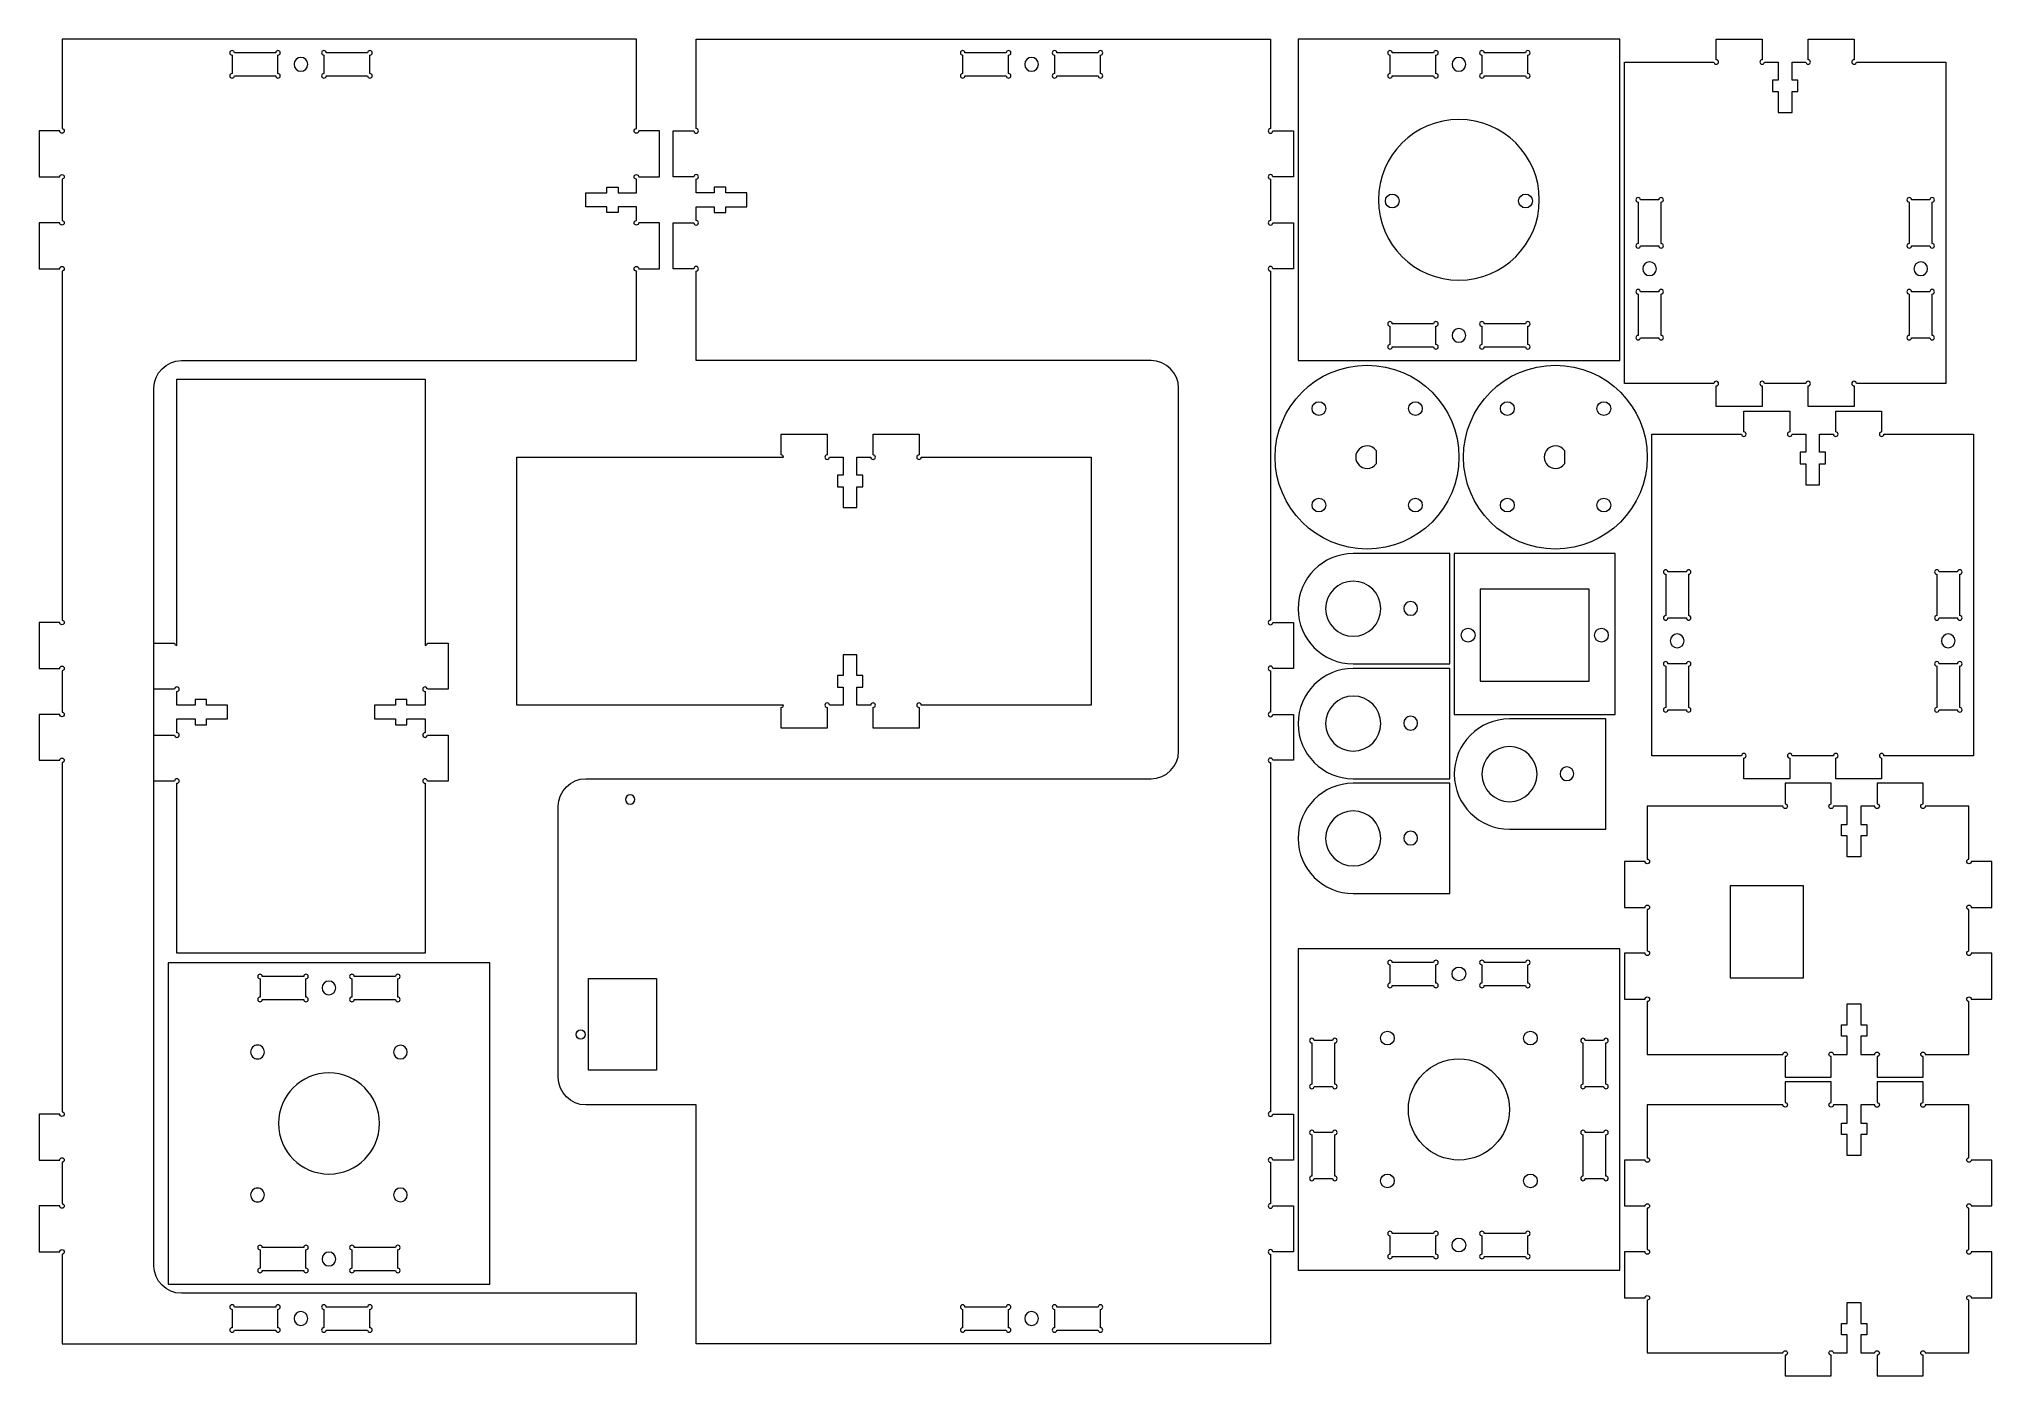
# Model space of a CAD drawing. Header units: millimetres. Extents: x -299 to 126, y -142 to 149.
import ezdxf

# ---------------------------------------------------------------- set-up
doc = ezdxf.new("R2010")
doc.units = ezdxf.units.MM
doc.header["$MEASUREMENT"] = 0
doc.layers.add('Layer 1', color=7, linetype='Continuous')

msp = doc.modelspace()

# ---------------------------------------------------------------- linework, layer by layer
at = {"layer": 'Layer 1', "color": 250, "lineweight": 9}
for points in [[(9, 2), (44, 2), (44, 37), (9, 37), (9, 2)], [(69, -55.3382), (85, -55.3382), (85, -35.3382), (69, -35.3382), (69, -55.3382)], [(-25, -119), (45, -119), (45, -49), (-25, -49), (-25, -119)]]:
    msp.add_lwpolyline(points, close=True, dxfattribs=at)
for centre, major_axis in [((-4.5, 113.75), (0, 1.5)), ((24.5, 113.75), (0, 1.5)), ((-10, 58), (0, 20)), ((31, 58), (0, 20)), ((-20.4651, 68.5612), (0, 1.5)), ((0.5349, 68.5612), (0, 1.5)), ((20.5349, 68.5612), (0, 1.5)), ((41.5349, 68.5612), (0, 1.5)), ((-20.4651, 47.5612), (0, 1.5)), ((0.5349, 47.5612), (0, 1.5)), ((20.5349, 47.5612), (0, 1.5)), ((41.5349, 47.5612), (0, 1.5)), ((12, 19.25), (0, 1.5)), ((41, 19.25), (0, 1.5)), ((10, -54.5), (0, 1.5)), ((-5.5566, -68.4438), (0, 1.5)), ((25.5561, -68.4437), (0, 1.5)), ((9.9998, -84), (0, 11)), ((-5.5566, -99.5564), (0, 1.5)), ((25.5562, -99.5564), (0, 1.5)), ((10, -113.5), (0, 1.5))]:
    msp.add_ellipse(centre, major_axis=major_axis, ratio=1, dxfattribs=at)
for points, knots in [([(-169, -135), (-169, -135), (-180.401, -135), (-180.401, -135), (-180.401, -135), (-180.401, -135), (-186, -135), (-186, -135), (-186, -135), (-186, -135), (-188.5, -135), (-188.5, -135), (-188.5, -135), (-188.5, -135), (-191.5, -135), (-191.5, -135), (-191.5, -135), (-191.5, -135), (-194, -135), (-194, -135), (-194, -135), (-194, -135), (-201, -135), (-201, -135), (-201, -135), (-201, -135), (-203.5, -135), (-203.5, -135), (-203.5, -135), (-203.5, -135), (-223.5, -135), (-223.5, -135), (-223.5, -135), (-223.5, -135), (-239.5, -135), (-239.5, -135), (-239.5, -135), (-239.5, -135), (-259.5, -135), (-259.5, -135), (-259.5, -135), (-259.5, -135), (-294, -135), (-294, -135), (-294, -135), (-294, -135), (-294, -124), (-294, -124), (-294, -124), (-294, -124), (-294, -118), (-294, -118), (-294, -118), (-294, -118), (-294, -117), (-294, -117), (-294, -117), (-294, -117), (-294, -115.5), (-294, -115.5), (-294, -115.5), (-293.7239, -115.5), (-293.5, -115.2761), (-293.5, -115), (-293.5, -115), (-293.5, -114.7239), (-293.7239, -114.5), (-294, -114.5), (-294, -114.5), (-294.2761, -114.5), (-294.5, -114.7239), (-294.5, -115), (-294.5, -115), (-294.5, -115), (-299, -115), (-299, -115), (-299, -115), (-299, -115), (-299, -105), (-299, -105), (-299, -105), (-299, -105), (-294.5, -105), (-294.5, -105), (-294.5, -105), (-294.5, -105.2761), (-294.2761, -105.5), (-294, -105.5), (-294, -105.5), (-293.7239, -105.5), (-293.5, -105.2761), (-293.5, -105), (-293.5, -105), (-293.5, -104.7239), (-293.7239, -104.5), (-294, -104.5), (-294, -104.5), (-294, -104.5), (-294, -103), (-294, -103), (-294, -103), (-294, -103), (-294, -101.5), (-294, -101.5), (-294, -101.5), (-294, -101.5), (-294, -98.5), (-294, -98.5), (-294, -98.5), (-294, -98.5), (-294, -97), (-294, -97), (-294, -97), (-294, -97), (-294, -95.5), (-294, -95.5), (-294, -95.5), (-293.7239, -95.5), (-293.5, -95.2761), (-293.5, -95), (-293.5, -95), (-293.5, -94.7239), (-293.7239, -94.5), (-294, -94.5), (-294, -94.5), (-294.2761, -94.5), (-294.5, -94.7239), (-294.5, -95), (-294.5, -95), (-294.5, -95), (-299, -95), (-299, -95), (-299, -95), (-299, -95), (-299, -85), (-299, -85), (-299, -85), (-299, -85), (-294.5, -85), (-294.5, -85), (-294.5, -85), (-294.5, -85.2761), (-294.2761, -85.5), (-294, -85.5), (-294, -85.5), (-293.7239, -85.5), (-293.5, -85.2761), (-293.5, -85), (-293.5, -85), (-293.5, -84.7239), (-293.7239, -84.5), (-294, -84.5), (-294, -84.5), (-294, -84.5), (-294, -82), (-294, -82), (-294, -82), (-294, -82), (-294, -11), (-294, -11), (-294, -11), (-294, -11), (-294, -10), (-294, -10), (-294, -10), (-294, -10), (-294, -8.5), (-294, -8.5), (-294, -8.5), (-293.7239, -8.5), (-293.5, -8.2761), (-293.5, -8), (-293.5, -8), (-293.5, -7.7239), (-293.7239, -7.5), (-294, -7.5), (-294, -7.5), (-294.2761, -7.5), (-294.5, -7.7239), (-294.5, -8), (-294.5, -8), (-294.5, -8), (-299, -8), (-299, -8), (-299, -8), (-299, -8), (-299, 2), (-299, 2), (-299, 2), (-299, 2), (-294.5, 2), (-294.5, 2), (-294.5, 2), (-294.5, 1.7239), (-294.2761, 1.5), (-294, 1.5), (-294, 1.5), (-293.7239, 1.5), (-293.5, 1.7239), (-293.5, 2), (-293.5, 2), (-293.5, 2.2761), (-293.7239, 2.5), (-294, 2.5), (-294, 2.5), (-294, 2.5), (-294, 4), (-294, 4), (-294, 4), (-294, 4), (-294, 5.5), (-294, 5.5), (-294, 5.5), (-294, 5.5), (-294, 8.5), (-294, 8.5), (-294, 8.5), (-294, 8.5), (-294, 10), (-294, 10), (-294, 10), (-294, 10), (-294, 11.5), (-294, 11.5), (-294, 11.5), (-293.7239, 11.5), (-293.5, 11.7239), (-293.5, 12), (-293.5, 12), (-293.5, 12.2761), (-293.7239, 12.5), (-294, 12.5), (-294, 12.5), (-294.2761, 12.5), (-294.5, 12.2761), (-294.5, 12), (-294.5, 12), (-294.5, 12), (-299, 12), (-299, 12), (-299, 12), (-299, 12), (-299, 22), (-299, 22), (-299, 22), (-299, 22), (-294.5, 22), (-294.5, 22), (-294.5, 22), (-294.5, 21.7239), (-294.2761, 21.5), (-294, 21.5), (-294, 21.5), (-293.7239, 21.5), (-293.5, 21.7239), (-293.5, 22), (-293.5, 22), (-293.5, 22.2761), (-293.7239, 22.5), (-294, 22.5), (-294, 22.5), (-294, 22.5), (-294, 25), (-294, 25), (-294, 25), (-294, 25), (-294, 96), (-294, 96), (-294, 96), (-294, 96), (-294, 97), (-294, 97), (-294, 97), (-294, 97), (-294, 98.5), (-294, 98.5), (-294, 98.5), (-293.7239, 98.5), (-293.5, 98.7239), (-293.5, 99), (-293.5, 99), (-293.5, 99.2761), (-293.7239, 99.5), (-294, 99.5), (-294, 99.5), (-294.2761, 99.5), (-294.5, 99.2761), (-294.5, 99), (-294.5, 99), (-294.5, 99), (-299, 99), (-299, 99), (-299, 99), (-299, 99), (-299, 109), (-299, 109), (-299, 109), (-299, 109), (-294.5, 109), (-294.5, 109), (-294.5, 109), (-294.5, 108.7239), (-294.2761, 108.5), (-294, 108.5), (-294, 108.5), (-293.7239, 108.5), (-293.5, 108.7239), (-293.5, 109), (-293.5, 109), (-293.5, 109.2761), (-293.7239, 109.5), (-294, 109.5), (-294, 109.5), (-294, 109.5), (-294, 111), (-294, 111), (-294, 111), (-294, 111), (-294, 112.5), (-294, 112.5), (-294, 112.5), (-294, 112.5), (-294, 115.5), (-294, 115.5), (-294, 115.5), (-294, 115.5), (-294, 117), (-294, 117), (-294, 117), (-294, 117), (-294, 118.5), (-294, 118.5), (-294, 118.5), (-293.7239, 118.5), (-293.5, 118.7239), (-293.5, 119), (-293.5, 119), (-293.5, 119.2761), (-293.7239, 119.5), (-294, 119.5), (-294, 119.5), (-294.2761, 119.5), (-294.5, 119.2761), (-294.5, 119), (-294.5, 119), (-294.5, 119), (-299, 119), (-299, 119), (-299, 119), (-299, 119), (-299, 129), (-299, 129), (-299, 129), (-299, 129), (-294.5, 129), (-294.5, 129), (-294.5, 129), (-294.5, 128.7239), (-294.2761, 128.5), (-294, 128.5), (-294, 128.5), (-293.7239, 128.5), (-293.5, 128.7239), (-293.5, 129), (-293.5, 129), (-293.5, 129.2761), (-293.7239, 129.5), (-294, 129.5), (-294, 129.5), (-294, 129.5), (-294, 132), (-294, 132), (-294, 132), (-294, 132), (-294, 138), (-294, 138), (-294, 138), (-294, 138), (-294, 149), (-294, 149), (-294, 149), (-294, 149), (-259.5, 149), (-259.5, 149), (-259.5, 149), (-259.5, 149), (-239.5, 149), (-239.5, 149), (-239.5, 149), (-239.5, 149), (-223.5, 149), (-223.5, 149), (-223.5, 149), (-223.5, 149), (-203.5, 149), (-203.5, 149), (-203.5, 149), (-203.5, 149), (-198, 149), (-198, 149), (-198, 149), (-198, 149), (-194, 149), (-194, 149), (-194, 149), (-194, 149), (-191.5, 149), (-191.5, 149), (-191.5, 149), (-191.5, 149), (-188.5, 149), (-188.5, 149), (-188.5, 149), (-188.5, 149), (-186, 149), (-186, 149), (-186, 149), (-186, 149), (-183, 149), (-183, 149), (-183, 149), (-183, 149), (-169, 149), (-169, 149), (-169, 149), (-169, 149), (-169, 138), (-169, 138), (-169, 138), (-169, 138), (-169, 132), (-169, 132), (-169, 132), (-169, 132), (-169, 131), (-169, 131), (-169, 131), (-169, 131), (-169, 129.5), (-169, 129.5), (-169, 129.5), (-169.2761, 129.5), (-169.5, 129.2761), (-169.5, 129), (-169.5, 129), (-169.5, 128.7239), (-169.2761, 128.5), (-169, 128.5), (-169, 128.5), (-168.7239, 128.5), (-168.5, 128.7239), (-168.5, 129), (-168.5, 129), (-168.5, 129), (-164, 129), (-164, 129), (-164, 129), (-164, 129), (-164, 119), (-164, 119), (-164, 119), (-164, 119), (-168.5, 119), (-168.5, 119), (-168.5, 119), (-168.5, 119.2761), (-168.7239, 119.5), (-169, 119.5), (-169, 119.5), (-169.2761, 119.5), (-169.5, 119.2761), (-169.5, 119), (-169.5, 119), (-169.5, 118.7239), (-169.2761, 118.5), (-169, 118.5), (-169, 118.5), (-169, 118.5), (-169, 115.5), (-169, 115.5), (-169, 115.5), (-169, 115.5), (-172.9447, 115.5), (-172.9447, 115.5), (-172.9447, 115.5), (-172.9447, 115.5), (-172.9447, 116.75), (-172.9447, 116.75), (-172.9447, 116.75), (-172.9447, 116.75), (-175.4447, 116.75), (-175.4447, 116.75), (-175.4447, 116.75), (-175.4447, 116.75), (-175.4447, 115.5), (-175.4447, 115.5), (-175.4447, 115.5), (-175.4447, 115.5), (-180, 115.5), (-180, 115.5), (-180, 115.5), (-180, 115.5), (-180, 112.5), (-180, 112.5), (-180, 112.5), (-180, 112.5), (-175.4447, 112.5), (-175.4447, 112.5), (-175.4447, 112.5), (-175.4447, 112.5), (-175.4447, 111.25), (-175.4447, 111.25), (-175.4447, 111.25), (-175.4447, 111.25), (-172.9447, 111.25), (-172.9447, 111.25), (-172.9447, 111.25), (-172.9447, 111.25), (-172.9447, 112.5), (-172.9447, 112.5), (-172.9447, 112.5), (-172.9447, 112.5), (-169, 112.5), (-169, 112.5), (-169, 112.5), (-169, 112.5), (-169, 109.5), (-169, 109.5), (-169, 109.5), (-169.2761, 109.5), (-169.5, 109.2761), (-169.5, 109), (-169.5, 109), (-169.5, 108.7239), (-169.2761, 108.5), (-169, 108.5), (-169, 108.5), (-168.7239, 108.5), (-168.5, 108.7239), (-168.5, 109), (-168.5, 109), (-168.5, 109), (-164, 109), (-164, 109), (-164, 109), (-164, 109), (-164, 99), (-164, 99), (-164, 99), (-164, 99), (-168.5, 99), (-168.5, 99), (-168.5, 99), (-168.5, 99.2761), (-168.7239, 99.5), (-169, 99.5), (-169, 99.5), (-169.2761, 99.5), (-169.5, 99.2761), (-169.5, 99), (-169.5, 99), (-169.5, 98.7239), (-169.2761, 98.5), (-169, 98.5), (-169, 98.5), (-169, 98.5), (-169, 96), (-169, 96), (-169, 96), (-169, 96), (-169, 79), (-169, 79), (-169, 79), (-169, 79), (-268, 79), (-268, 79), (-268, 79), (-271.3131, 79), (-274, 76.3131), (-274, 73), (-274, 73), (-274, 73), (-274, 27), (-274, 27), (-274, 27), (-274, 27), (-274, -6), (-274, -6), (-274, -6), (-274, -6), (-274, -118), (-274, -118), (-274, -118), (-274, -121.3131), (-271.3131, -124), (-268, -124), (-268, -124), (-268, -124), (-169, -124), (-169, -124), (-169, -124), (-169, -124), (-169, -135), (-169, -135)], [0, 0, 0, 0, 0.00662252, 0.00662252, 0.00662252, 0.00662252, 0.01324503, 0.01324503, 0.01324503, 0.01324503, 0.01986755, 0.01986755, 0.01986755, 0.01986755, 0.02649007, 0.02649007, 0.02649007, 0.02649007, 0.03311258, 0.03311258, 0.03311258, 0.03311258, 0.0397351, 0.0397351, 0.0397351, 0.0397351, 0.04635762, 0.04635762, 0.04635762, 0.04635762, 0.05298013, 0.05298013, 0.05298013, 0.05298013, 0.05960265, 0.05960265, 0.05960265, 0.05960265, 0.06622517, 0.06622517, 0.06622517, 0.06622517, 0.07284768, 0.07284768, 0.07284768, 0.07284768, 0.0794702, 0.0794702, 0.0794702, 0.0794702, 0.08609272, 0.08609272, 0.08609272, 0.08609272, 0.09271523, 0.09271523, 0.09271523, 0.09271523, 0.09933775, 0.09933775, 0.09933775, 0.09933775, 0.10596026, 0.10596026, 0.10596026, 0.10596026, 0.11258278, 0.11258278, 0.11258278, 0.11258278, 0.1192053, 0.1192053, 0.1192053, 0.1192053, 0.12582781, 0.12582781, 0.12582781, 0.12582781, 0.13245033, 0.13245033, 0.13245033, 0.13245033, 0.13907285, 0.13907285, 0.13907285, 0.13907285, 0.14569536, 0.14569536, 0.14569536, 0.14569536, 0.15231788, 0.15231788, 0.15231788, 0.15231788, 0.1589404, 0.1589404, 0.1589404, 0.1589404, 0.16556291, 0.16556291, 0.16556291, 0.16556291, 0.17218543, 0.17218543, 0.17218543, 0.17218543, 0.17880795, 0.17880795, 0.17880795, 0.17880795, 0.18543046, 0.18543046, 0.18543046, 0.18543046, 0.19205298, 0.19205298, 0.19205298, 0.19205298, 0.1986755, 0.1986755, 0.1986755, 0.1986755, 0.20529801, 0.20529801, 0.20529801, 0.20529801, 0.21192053, 0.21192053, 0.21192053, 0.21192053, 0.21854305, 0.21854305, 0.21854305, 0.21854305, 0.22516556, 0.22516556, 0.22516556, 0.22516556, 0.23178808, 0.23178808, 0.23178808, 0.23178808, 0.2384106, 0.2384106, 0.2384106, 0.2384106, 0.24503311, 0.24503311, 0.24503311, 0.24503311, 0.25165563, 0.25165563, 0.25165563, 0.25165563, 0.25827815, 0.25827815, 0.25827815, 0.25827815, 0.26490066, 0.26490066, 0.26490066, 0.26490066, 0.27152318, 0.27152318, 0.27152318, 0.27152318, 0.2781457, 0.2781457, 0.2781457, 0.2781457, 0.28476821, 0.28476821, 0.28476821, 0.28476821, 0.29139073, 0.29139073, 0.29139073, 0.29139073, 0.29801325, 0.29801325, 0.29801325, 0.29801325, 0.30463576, 0.30463576, 0.30463576, 0.30463576, 0.31125828, 0.31125828, 0.31125828, 0.31125828, 0.31788079, 0.31788079, 0.31788079, 0.31788079, 0.32450331, 0.32450331, 0.32450331, 0.32450331, 0.33112583, 0.33112583, 0.33112583, 0.33112583, 0.33774834, 0.33774834, 0.33774834, 0.33774834, 0.34437086, 0.34437086, 0.34437086, 0.34437086, 0.35099338, 0.35099338, 0.35099338, 0.35099338, 0.35761589, 0.35761589, 0.35761589, 0.35761589, 0.36423841, 0.36423841, 0.36423841, 0.36423841, 0.37086093, 0.37086093, 0.37086093, 0.37086093, 0.37748344, 0.37748344, 0.37748344, 0.37748344, 0.38410596, 0.38410596, 0.38410596, 0.38410596, 0.39072848, 0.39072848, 0.39072848, 0.39072848, 0.39735099, 0.39735099, 0.39735099, 0.39735099, 0.40397351, 0.40397351, 0.40397351, 0.40397351, 0.41059603, 0.41059603, 0.41059603, 0.41059603, 0.41721854, 0.41721854, 0.41721854, 0.41721854, 0.42384106, 0.42384106, 0.42384106, 0.42384106, 0.43046358, 0.43046358, 0.43046358, 0.43046358, 0.43708609, 0.43708609, 0.43708609, 0.43708609, 0.44370861, 0.44370861, 0.44370861, 0.44370861, 0.45033113, 0.45033113, 0.45033113, 0.45033113, 0.45695364, 0.45695364, 0.45695364, 0.45695364, 0.46357616, 0.46357616, 0.46357616, 0.46357616, 0.47019868, 0.47019868, 0.47019868, 0.47019868, 0.47682119, 0.47682119, 0.47682119, 0.47682119, 0.48344371, 0.48344371, 0.48344371, 0.48344371, 0.49006623, 0.49006623, 0.49006623, 0.49006623, 0.49668874, 0.49668874, 0.49668874, 0.49668874, 0.50331126, 0.50331126, 0.50331126, 0.50331126, 0.50993377, 0.50993377, 0.50993377, 0.50993377, 0.51655629, 0.51655629, 0.51655629, 0.51655629, 0.52317881, 0.52317881, 0.52317881, 0.52317881, 0.52980132, 0.52980132, 0.52980132, 0.52980132, 0.53642384, 0.53642384, 0.53642384, 0.53642384, 0.54304636, 0.54304636, 0.54304636, 0.54304636, 0.54966887, 0.54966887, 0.54966887, 0.54966887, 0.55629139, 0.55629139, 0.55629139, 0.55629139, 0.56291391, 0.56291391, 0.56291391, 0.56291391, 0.56953642, 0.56953642, 0.56953642, 0.56953642, 0.57615894, 0.57615894, 0.57615894, 0.57615894, 0.58278146, 0.58278146, 0.58278146, 0.58278146, 0.58940397, 0.58940397, 0.58940397, 0.58940397, 0.59602649, 0.59602649, 0.59602649, 0.59602649, 0.60264901, 0.60264901, 0.60264901, 0.60264901, 0.60927152, 0.60927152, 0.60927152, 0.60927152, 0.61589404, 0.61589404, 0.61589404, 0.61589404, 0.62251656, 0.62251656, 0.62251656, 0.62251656, 0.62913907, 0.62913907, 0.62913907, 0.62913907, 0.63576159, 0.63576159, 0.63576159, 0.63576159, 0.64238411, 0.64238411, 0.64238411, 0.64238411, 0.64900662, 0.64900662, 0.64900662, 0.64900662, 0.65562914, 0.65562914, 0.65562914, 0.65562914, 0.66225166, 0.66225166, 0.66225166, 0.66225166, 0.66887417, 0.66887417, 0.66887417, 0.66887417, 0.67549669, 0.67549669, 0.67549669, 0.67549669, 0.68211921, 0.68211921, 0.68211921, 0.68211921, 0.68874172, 0.68874172, 0.68874172, 0.68874172, 0.69536424, 0.69536424, 0.69536424, 0.69536424, 0.70198675, 0.70198675, 0.70198675, 0.70198675, 0.70860927, 0.70860927, 0.70860927, 0.70860927, 0.71523179, 0.71523179, 0.71523179, 0.71523179, 0.7218543, 0.7218543, 0.7218543, 0.7218543, 0.72847682, 0.72847682, 0.72847682, 0.72847682, 0.73509934, 0.73509934, 0.73509934, 0.73509934, 0.74172185, 0.74172185, 0.74172185, 0.74172185, 0.74834437, 0.74834437, 0.74834437, 0.74834437, 0.75496689, 0.75496689, 0.75496689, 0.75496689, 0.7615894, 0.7615894, 0.7615894, 0.7615894, 0.76821192, 0.76821192, 0.76821192, 0.76821192, 0.77483444, 0.77483444, 0.77483444, 0.77483444, 0.78145695, 0.78145695, 0.78145695, 0.78145695, 0.78807947, 0.78807947, 0.78807947, 0.78807947, 0.79470199, 0.79470199, 0.79470199, 0.79470199, 0.8013245, 0.8013245, 0.8013245, 0.8013245, 0.80794702, 0.80794702, 0.80794702, 0.80794702, 0.81456954, 0.81456954, 0.81456954, 0.81456954, 0.82119205, 0.82119205, 0.82119205, 0.82119205, 0.82781457, 0.82781457, 0.82781457, 0.82781457, 0.83443709, 0.83443709, 0.83443709, 0.83443709, 0.8410596, 0.8410596, 0.8410596, 0.8410596, 0.84768212, 0.84768212, 0.84768212, 0.84768212, 0.85430464, 0.85430464, 0.85430464, 0.85430464, 0.86092715, 0.86092715, 0.86092715, 0.86092715, 0.86754967, 0.86754967, 0.86754967, 0.86754967, 0.87417219, 0.87417219, 0.87417219, 0.87417219, 0.8807947, 0.8807947, 0.8807947, 0.8807947, 0.88741722, 0.88741722, 0.88741722, 0.88741722, 0.89403974, 0.89403974, 0.89403974, 0.89403974, 0.90066225, 0.90066225, 0.90066225, 0.90066225, 0.90728477, 0.90728477, 0.90728477, 0.90728477, 0.91390728, 0.91390728, 0.91390728, 0.91390728, 0.9205298, 0.9205298, 0.9205298, 0.9205298, 0.92715232, 0.92715232, 0.92715232, 0.92715232, 0.93377483, 0.93377483, 0.93377483, 0.93377483, 0.94039735, 0.94039735, 0.94039735, 0.94039735, 0.94701987, 0.94701987, 0.94701987, 0.94701987, 0.95364238, 0.95364238, 0.95364238, 0.95364238, 0.9602649, 0.9602649, 0.9602649, 0.9602649, 0.96688742, 0.96688742, 0.96688742, 0.96688742, 0.97350993, 0.97350993, 0.97350993, 0.97350993, 0.98013245, 0.98013245, 0.98013245, 0.98013245, 0.98675497, 0.98675497, 0.98675497, 0.98675497, 0.99337748, 0.99337748, 0.99337748, 0.99337748, 1, 1, 1, 1]), ([(-156, -135), (-156, -135), (-144.599, -135), (-144.599, -135), (-144.599, -135), (-144.599, -135), (-139, -135), (-139, -135), (-139, -135), (-139, -135), (-136.5, -135), (-136.5, -135), (-136.5, -135), (-136.5, -135), (-133.5, -135), (-133.5, -135), (-133.5, -135), (-133.5, -135), (-131, -135), (-131, -135), (-131, -135), (-131, -135), (-124, -135), (-124, -135), (-124, -135), (-124, -135), (-121.5, -135), (-121.5, -135), (-121.5, -135), (-121.5, -135), (-101.5, -135), (-101.5, -135), (-101.5, -135), (-101.5, -135), (-85.5, -135), (-85.5, -135), (-85.5, -135), (-85.5, -135), (-65.5, -135), (-65.5, -135), (-65.5, -135), (-65.5, -135), (-31, -135), (-31, -135), (-31, -135), (-31, -135), (-31, -124), (-31, -124), (-31, -124), (-31, -124), (-31, -118), (-31, -118), (-31, -118), (-31, -118), (-31, -117), (-31, -117), (-31, -117), (-31, -117), (-31, -115.5), (-31, -115.5), (-31, -115.5), (-31.2761, -115.5), (-31.5, -115.2761), (-31.5, -115), (-31.5, -115), (-31.5, -114.7239), (-31.2761, -114.5), (-31, -114.5), (-31, -114.5), (-30.7239, -114.5), (-30.5, -114.7239), (-30.5, -115), (-30.5, -115), (-30.5, -115), (-26, -115), (-26, -115), (-26, -115), (-26, -115), (-26, -105), (-26, -105), (-26, -105), (-26, -105), (-30.5, -105), (-30.5, -105), (-30.5, -105), (-30.5, -105.2761), (-30.7239, -105.5), (-31, -105.5), (-31, -105.5), (-31.2761, -105.5), (-31.5, -105.2761), (-31.5, -105), (-31.5, -105), (-31.5, -104.7239), (-31.2761, -104.5), (-31, -104.5), (-31, -104.5), (-31, -104.5), (-31, -103), (-31, -103), (-31, -103), (-31, -103), (-31, -101.5), (-31, -101.5), (-31, -101.5), (-31, -101.5), (-31, -98.5), (-31, -98.5), (-31, -98.5), (-31, -98.5), (-31, -97), (-31, -97), (-31, -97), (-31, -97), (-31, -95.5), (-31, -95.5), (-31, -95.5), (-31.2761, -95.5), (-31.5, -95.2761), (-31.5, -95), (-31.5, -95), (-31.5, -94.7239), (-31.2761, -94.5), (-31, -94.5), (-31, -94.5), (-30.7239, -94.5), (-30.5, -94.7239), (-30.5, -95), (-30.5, -95), (-30.5, -95), (-26, -95), (-26, -95), (-26, -95), (-26, -95), (-26, -85), (-26, -85), (-26, -85), (-26, -85), (-30.5, -85), (-30.5, -85), (-30.5, -85), (-30.5, -85.2761), (-30.7239, -85.5), (-31, -85.5), (-31, -85.5), (-31.2761, -85.5), (-31.5, -85.2761), (-31.5, -85), (-31.5, -85), (-31.5, -84.7239), (-31.2761, -84.5), (-31, -84.5), (-31, -84.5), (-31, -84.5), (-31, -82), (-31, -82), (-31, -82), (-31, -82), (-31, -11), (-31, -11), (-31, -11), (-31, -11), (-31, -10), (-31, -10), (-31, -10), (-31, -10), (-31, -8.5), (-31, -8.5), (-31, -8.5), (-31.2761, -8.5), (-31.5, -8.2761), (-31.5, -8), (-31.5, -8), (-31.5, -7.7239), (-31.2761, -7.5), (-31, -7.5), (-31, -7.5), (-30.7239, -7.5), (-30.5, -7.7239), (-30.5, -8), (-30.5, -8), (-30.5, -8), (-26, -8), (-26, -8), (-26, -8), (-26, -8), (-26, 2), (-26, 2), (-26, 2), (-26, 2), (-30.5, 2), (-30.5, 2), (-30.5, 2), (-30.5, 1.7239), (-30.7239, 1.5), (-31, 1.5), (-31, 1.5), (-31.2761, 1.5), (-31.5, 1.7239), (-31.5, 2), (-31.5, 2), (-31.5, 2.2761), (-31.2761, 2.5), (-31, 2.5), (-31, 2.5), (-31, 2.5), (-31, 4), (-31, 4), (-31, 4), (-31, 4), (-31, 5.5), (-31, 5.5), (-31, 5.5), (-31, 5.5), (-31, 8.5), (-31, 8.5), (-31, 8.5), (-31, 8.5), (-31, 10), (-31, 10), (-31, 10), (-31, 10), (-31, 11.5), (-31, 11.5), (-31, 11.5), (-31.2761, 11.5), (-31.5, 11.7239), (-31.5, 12), (-31.5, 12), (-31.5, 12.2761), (-31.2761, 12.5), (-31, 12.5), (-31, 12.5), (-30.7239, 12.5), (-30.5, 12.2761), (-30.5, 12), (-30.5, 12), (-30.5, 12), (-26, 12), (-26, 12), (-26, 12), (-26, 12), (-26, 22), (-26, 22), (-26, 22), (-26, 22), (-30.5, 22), (-30.5, 22), (-30.5, 22), (-30.5, 21.7239), (-30.7239, 21.5), (-31, 21.5), (-31, 21.5), (-31.2761, 21.5), (-31.5, 21.7239), (-31.5, 22), (-31.5, 22), (-31.5, 22.2761), (-31.2761, 22.5), (-31, 22.5), (-31, 22.5), (-31, 22.5), (-31, 25), (-31, 25), (-31, 25), (-31, 25), (-31, 96), (-31, 96), (-31, 96), (-31, 96), (-31, 97), (-31, 97), (-31, 97), (-31, 97), (-31, 98.5), (-31, 98.5), (-31, 98.5), (-31.2761, 98.5), (-31.5, 98.7239), (-31.5, 99), (-31.5, 99), (-31.5, 99.2761), (-31.2761, 99.5), (-31, 99.5), (-31, 99.5), (-30.7239, 99.5), (-30.5, 99.2761), (-30.5, 99), (-30.5, 99), (-30.5, 99), (-26, 99), (-26, 99), (-26, 99), (-26, 99), (-26, 109), (-26, 109), (-26, 109), (-26, 109), (-30.5, 109), (-30.5, 109), (-30.5, 109), (-30.5, 108.7239), (-30.7239, 108.5), (-31, 108.5), (-31, 108.5), (-31.2761, 108.5), (-31.5, 108.7239), (-31.5, 109), (-31.5, 109), (-31.5, 109.2761), (-31.2761, 109.5), (-31, 109.5), (-31, 109.5), (-31, 109.5), (-31, 111), (-31, 111), (-31, 111), (-31, 111), (-31, 112.5), (-31, 112.5), (-31, 112.5), (-31, 112.5), (-31, 115.5), (-31, 115.5), (-31, 115.5), (-31, 115.5), (-31, 117), (-31, 117), (-31, 117), (-31, 117), (-31, 118.5), (-31, 118.5), (-31, 118.5), (-31.2761, 118.5), (-31.5, 118.7239), (-31.5, 119), (-31.5, 119), (-31.5, 119.2761), (-31.2761, 119.5), (-31, 119.5), (-31, 119.5), (-30.7239, 119.5), (-30.5, 119.2761), (-30.5, 119), (-30.5, 119), (-30.5, 119), (-26, 119), (-26, 119), (-26, 119), (-26, 119), (-26, 129), (-26, 129), (-26, 129), (-26, 129), (-30.5, 129), (-30.5, 129), (-30.5, 129), (-30.5, 128.7239), (-30.7239, 128.5), (-31, 128.5), (-31, 128.5), (-31.2761, 128.5), (-31.5, 128.7239), (-31.5, 129), (-31.5, 129), (-31.5, 129.2761), (-31.2761, 129.5), (-31, 129.5), (-31, 129.5), (-31, 129.5), (-31, 132), (-31, 132), (-31, 132), (-31, 132), (-31, 138), (-31, 138), (-31, 138), (-31, 138), (-31, 149), (-31, 149), (-31, 149), (-31, 149), (-65.5, 149), (-65.5, 149), (-65.5, 149), (-65.5, 149), (-85.5, 149), (-85.5, 149), (-85.5, 149), (-85.5, 149), (-101.5, 149), (-101.5, 149), (-101.5, 149), (-101.5, 149), (-121.5, 149), (-121.5, 149), (-121.5, 149), (-121.5, 149), (-127, 149), (-127, 149), (-127, 149), (-127, 149), (-131, 149), (-131, 149), (-131, 149), (-131, 149), (-133.5, 149), (-133.5, 149), (-133.5, 149), (-133.5, 149), (-136.5, 149), (-136.5, 149), (-136.5, 149), (-136.5, 149), (-139, 149), (-139, 149), (-139, 149), (-139, 149), (-142, 149), (-142, 149), (-142, 149), (-142, 149), (-156, 149), (-156, 149), (-156, 149), (-156, 149), (-156, 138), (-156, 138), (-156, 138), (-156, 138), (-156, 132), (-156, 132), (-156, 132), (-156, 132), (-156, 131), (-156, 131), (-156, 131), (-156, 131), (-156, 129.5), (-156, 129.5), (-156, 129.5), (-155.7239, 129.5), (-155.5, 129.2761), (-155.5, 129), (-155.5, 129), (-155.5, 128.7239), (-155.7239, 128.5), (-156, 128.5), (-156, 128.5), (-156.2761, 128.5), (-156.5, 128.7239), (-156.5, 129), (-156.5, 129), (-156.5, 129), (-161, 129), (-161, 129), (-161, 129), (-161, 129), (-161, 119), (-161, 119), (-161, 119), (-161, 119), (-156.5, 119), (-156.5, 119), (-156.5, 119), (-156.5, 119.2761), (-156.2761, 119.5), (-156, 119.5), (-156, 119.5), (-155.7239, 119.5), (-155.5, 119.2761), (-155.5, 119), (-155.5, 119), (-155.5, 118.7239), (-155.7239, 118.5), (-156, 118.5), (-156, 118.5), (-156, 118.5), (-156, 115.5), (-156, 115.5), (-156, 115.5), (-156, 115.5), (-152.0553, 115.5), (-152.0553, 115.5), (-152.0553, 115.5), (-152.0553, 115.5), (-152.0553, 116.75), (-152.0553, 116.75), (-152.0553, 116.75), (-152.0553, 116.75), (-149.5553, 116.75), (-149.5553, 116.75), (-149.5553, 116.75), (-149.5553, 116.75), (-149.5553, 115.5), (-149.5553, 115.5), (-149.5553, 115.5), (-149.5553, 115.5), (-145, 115.5), (-145, 115.5), (-145, 115.5), (-145, 115.5), (-145, 112.5), (-145, 112.5), (-145, 112.5), (-145, 112.5), (-149.5553, 112.5), (-149.5553, 112.5), (-149.5553, 112.5), (-149.5553, 112.5), (-149.5553, 111.25), (-149.5553, 111.25), (-149.5553, 111.25), (-149.5553, 111.25), (-152.0553, 111.25), (-152.0553, 111.25), (-152.0553, 111.25), (-152.0553, 111.25), (-152.0553, 112.5), (-152.0553, 112.5), (-152.0553, 112.5), (-152.0553, 112.5), (-156, 112.5), (-156, 112.5), (-156, 112.5), (-156, 112.5), (-156, 109.5), (-156, 109.5), (-156, 109.5), (-155.7239, 109.5), (-155.5, 109.2761), (-155.5, 109), (-155.5, 109), (-155.5, 108.7239), (-155.7239, 108.5), (-156, 108.5), (-156, 108.5), (-156.2761, 108.5), (-156.5, 108.7239), (-156.5, 109), (-156.5, 109), (-156.5, 109), (-161, 109), (-161, 109), (-161, 109), (-161, 109), (-161, 99), (-161, 99), (-161, 99), (-161, 99), (-156.5, 99), (-156.5, 99), (-156.5, 99), (-156.5, 99.2761), (-156.2761, 99.5), (-156, 99.5), (-156, 99.5), (-155.7239, 99.5), (-155.5, 99.2761), (-155.5, 99), (-155.5, 99), (-155.5, 98.7239), (-155.7239, 98.5), (-156, 98.5), (-156, 98.5), (-156, 98.5), (-156, 96), (-156, 96), (-156, 96), (-156, 96), (-156, 79), (-156, 79), (-156, 79), (-156, 79), (-57, 79), (-57, 79), (-57, 79), (-53.6869, 79), (-51, 76.3131), (-51, 73), (-51, 73), (-51, 73), (-51, -6), (-51, -6), (-51, -6), (-51, -9.3131), (-53.6869, -12), (-57, -12), (-57, -12), (-57, -12), (-156, -12), (-156, -12), (-156, -12), (-156, -12), (-180, -12), (-180, -12), (-180, -12), (-183.3131, -12), (-186, -14.6869), (-186, -18), (-186, -18), (-186, -18), (-186, -77), (-186, -77), (-186, -77), (-186, -80.3131), (-183.3131, -83), (-180, -83), (-180, -83), (-180, -83), (-163, -83), (-163, -83), (-163, -83), (-163, -83), (-158, -83), (-158, -83), (-158, -83), (-158, -83), (-156, -83), (-156, -83), (-156, -83), (-156, -83), (-156, -95), (-156, -95), (-156, -95), (-156, -95), (-156, -135), (-156, -135)], [0, 0, 0, 0, 0.00636943, 0.00636943, 0.00636943, 0.00636943, 0.01273885, 0.01273885, 0.01273885, 0.01273885, 0.01910828, 0.01910828, 0.01910828, 0.01910828, 0.02547771, 0.02547771, 0.02547771, 0.02547771, 0.03184713, 0.03184713, 0.03184713, 0.03184713, 0.03821656, 0.03821656, 0.03821656, 0.03821656, 0.04458599, 0.04458599, 0.04458599, 0.04458599, 0.05095541, 0.05095541, 0.05095541, 0.05095541, 0.05732484, 0.05732484, 0.05732484, 0.05732484, 0.06369427, 0.06369427, 0.06369427, 0.06369427, 0.07006369, 0.07006369, 0.07006369, 0.07006369, 0.07643312, 0.07643312, 0.07643312, 0.07643312, 0.08280255, 0.08280255, 0.08280255, 0.08280255, 0.08917197, 0.08917197, 0.08917197, 0.08917197, 0.0955414, 0.0955414, 0.0955414, 0.0955414, 0.10191083, 0.10191083, 0.10191083, 0.10191083, 0.10828025, 0.10828025, 0.10828025, 0.10828025, 0.11464968, 0.11464968, 0.11464968, 0.11464968, 0.12101911, 0.12101911, 0.12101911, 0.12101911, 0.12738854, 0.12738854, 0.12738854, 0.12738854, 0.13375796, 0.13375796, 0.13375796, 0.13375796, 0.14012739, 0.14012739, 0.14012739, 0.14012739, 0.14649682, 0.14649682, 0.14649682, 0.14649682, 0.15286624, 0.15286624, 0.15286624, 0.15286624, 0.15923567, 0.15923567, 0.15923567, 0.15923567, 0.1656051, 0.1656051, 0.1656051, 0.1656051, 0.17197452, 0.17197452, 0.17197452, 0.17197452, 0.17834395, 0.17834395, 0.17834395, 0.17834395, 0.18471338, 0.18471338, 0.18471338, 0.18471338, 0.1910828, 0.1910828, 0.1910828, 0.1910828, 0.19745223, 0.19745223, 0.19745223, 0.19745223, 0.20382166, 0.20382166, 0.20382166, 0.20382166, 0.21019108, 0.21019108, 0.21019108, 0.21019108, 0.21656051, 0.21656051, 0.21656051, 0.21656051, 0.22292994, 0.22292994, 0.22292994, 0.22292994, 0.22929936, 0.22929936, 0.22929936, 0.22929936, 0.23566879, 0.23566879, 0.23566879, 0.23566879, 0.24203822, 0.24203822, 0.24203822, 0.24203822, 0.24840764, 0.24840764, 0.24840764, 0.24840764, 0.25477707, 0.25477707, 0.25477707, 0.25477707, 0.2611465, 0.2611465, 0.2611465, 0.2611465, 0.26751592, 0.26751592, 0.26751592, 0.26751592, 0.27388535, 0.27388535, 0.27388535, 0.27388535, 0.28025478, 0.28025478, 0.28025478, 0.28025478, 0.2866242, 0.2866242, 0.2866242, 0.2866242, 0.29299363, 0.29299363, 0.29299363, 0.29299363, 0.29936306, 0.29936306, 0.29936306, 0.29936306, 0.30573248, 0.30573248, 0.30573248, 0.30573248, 0.31210191, 0.31210191, 0.31210191, 0.31210191, 0.31847134, 0.31847134, 0.31847134, 0.31847134, 0.32484076, 0.32484076, 0.32484076, 0.32484076, 0.33121019, 0.33121019, 0.33121019, 0.33121019, 0.33757962, 0.33757962, 0.33757962, 0.33757962, 0.34394904, 0.34394904, 0.34394904, 0.34394904, 0.35031847, 0.35031847, 0.35031847, 0.35031847, 0.3566879, 0.3566879, 0.3566879, 0.3566879, 0.36305732, 0.36305732, 0.36305732, 0.36305732, 0.36942675, 0.36942675, 0.36942675, 0.36942675, 0.37579618, 0.37579618, 0.37579618, 0.37579618, 0.38216561, 0.38216561, 0.38216561, 0.38216561, 0.38853503, 0.38853503, 0.38853503, 0.38853503, 0.39490446, 0.39490446, 0.39490446, 0.39490446, 0.40127389, 0.40127389, 0.40127389, 0.40127389, 0.40764331, 0.40764331, 0.40764331, 0.40764331, 0.41401274, 0.41401274, 0.41401274, 0.41401274, 0.42038217, 0.42038217, 0.42038217, 0.42038217, 0.42675159, 0.42675159, 0.42675159, 0.42675159, 0.43312102, 0.43312102, 0.43312102, 0.43312102, 0.43949045, 0.43949045, 0.43949045, 0.43949045, 0.44585987, 0.44585987, 0.44585987, 0.44585987, 0.4522293, 0.4522293, 0.4522293, 0.4522293, 0.45859873, 0.45859873, 0.45859873, 0.45859873, 0.46496815, 0.46496815, 0.46496815, 0.46496815, 0.47133758, 0.47133758, 0.47133758, 0.47133758, 0.47770701, 0.47770701, 0.47770701, 0.47770701, 0.48407643, 0.48407643, 0.48407643, 0.48407643, 0.49044586, 0.49044586, 0.49044586, 0.49044586, 0.49681529, 0.49681529, 0.49681529, 0.49681529, 0.50318471, 0.50318471, 0.50318471, 0.50318471, 0.50955414, 0.50955414, 0.50955414, 0.50955414, 0.51592357, 0.51592357, 0.51592357, 0.51592357, 0.52229299, 0.52229299, 0.52229299, 0.52229299, 0.52866242, 0.52866242, 0.52866242, 0.52866242, 0.53503185, 0.53503185, 0.53503185, 0.53503185, 0.54140127, 0.54140127, 0.54140127, 0.54140127, 0.5477707, 0.5477707, 0.5477707, 0.5477707, 0.55414013, 0.55414013, 0.55414013, 0.55414013, 0.56050955, 0.56050955, 0.56050955, 0.56050955, 0.56687898, 0.56687898, 0.56687898, 0.56687898, 0.57324841, 0.57324841, 0.57324841, 0.57324841, 0.57961783, 0.57961783, 0.57961783, 0.57961783, 0.58598726, 0.58598726, 0.58598726, 0.58598726, 0.59235669, 0.59235669, 0.59235669, 0.59235669, 0.59872611, 0.59872611, 0.59872611, 0.59872611, 0.60509554, 0.60509554, 0.60509554, 0.60509554, 0.61146497, 0.61146497, 0.61146497, 0.61146497, 0.61783439, 0.61783439, 0.61783439, 0.61783439, 0.62420382, 0.62420382, 0.62420382, 0.62420382, 0.63057325, 0.63057325, 0.63057325, 0.63057325, 0.63694268, 0.63694268, 0.63694268, 0.63694268, 0.6433121, 0.6433121, 0.6433121, 0.6433121, 0.64968153, 0.64968153, 0.64968153, 0.64968153, 0.65605096, 0.65605096, 0.65605096, 0.65605096, 0.66242038, 0.66242038, 0.66242038, 0.66242038, 0.66878981, 0.66878981, 0.66878981, 0.66878981, 0.67515924, 0.67515924, 0.67515924, 0.67515924, 0.68152866, 0.68152866, 0.68152866, 0.68152866, 0.68789809, 0.68789809, 0.68789809, 0.68789809, 0.69426752, 0.69426752, 0.69426752, 0.69426752, 0.70063694, 0.70063694, 0.70063694, 0.70063694, 0.70700637, 0.70700637, 0.70700637, 0.70700637, 0.7133758, 0.7133758, 0.7133758, 0.7133758, 0.71974522, 0.71974522, 0.71974522, 0.71974522, 0.72611465, 0.72611465, 0.72611465, 0.72611465, 0.73248408, 0.73248408, 0.73248408, 0.73248408, 0.7388535, 0.7388535, 0.7388535, 0.7388535, 0.74522293, 0.74522293, 0.74522293, 0.74522293, 0.75159236, 0.75159236, 0.75159236, 0.75159236, 0.75796178, 0.75796178, 0.75796178, 0.75796178, 0.76433121, 0.76433121, 0.76433121, 0.76433121, 0.77070064, 0.77070064, 0.77070064, 0.77070064, 0.77707006, 0.77707006, 0.77707006, 0.77707006, 0.78343949, 0.78343949, 0.78343949, 0.78343949, 0.78980892, 0.78980892, 0.78980892, 0.78980892, 0.79617834, 0.79617834, 0.79617834, 0.79617834, 0.80254777, 0.80254777, 0.80254777, 0.80254777, 0.8089172, 0.8089172, 0.8089172, 0.8089172, 0.81528662, 0.81528662, 0.81528662, 0.81528662, 0.82165605, 0.82165605, 0.82165605, 0.82165605, 0.82802548, 0.82802548, 0.82802548, 0.82802548, 0.8343949, 0.8343949, 0.8343949, 0.8343949, 0.84076433, 0.84076433, 0.84076433, 0.84076433, 0.84713376, 0.84713376, 0.84713376, 0.84713376, 0.85350318, 0.85350318, 0.85350318, 0.85350318, 0.85987261, 0.85987261, 0.85987261, 0.85987261, 0.86624204, 0.86624204, 0.86624204, 0.86624204, 0.87261146, 0.87261146, 0.87261146, 0.87261146, 0.87898089, 0.87898089, 0.87898089, 0.87898089, 0.88535032, 0.88535032, 0.88535032, 0.88535032, 0.89171975, 0.89171975, 0.89171975, 0.89171975, 0.89808917, 0.89808917, 0.89808917, 0.89808917, 0.9044586, 0.9044586, 0.9044586, 0.9044586, 0.91082803, 0.91082803, 0.91082803, 0.91082803, 0.91719745, 0.91719745, 0.91719745, 0.91719745, 0.92356688, 0.92356688, 0.92356688, 0.92356688, 0.92993631, 0.92993631, 0.92993631, 0.92993631, 0.93630573, 0.93630573, 0.93630573, 0.93630573, 0.94267516, 0.94267516, 0.94267516, 0.94267516, 0.94904459, 0.94904459, 0.94904459, 0.94904459, 0.95541401, 0.95541401, 0.95541401, 0.95541401, 0.96178344, 0.96178344, 0.96178344, 0.96178344, 0.96815287, 0.96815287, 0.96815287, 0.96815287, 0.97452229, 0.97452229, 0.97452229, 0.97452229, 0.98089172, 0.98089172, 0.98089172, 0.98089172, 0.98726115, 0.98726115, 0.98726115, 0.98726115, 0.99363057, 0.99363057, 0.99363057, 0.99363057, 1, 1, 1, 1]), ([(-8, 79), (-8, 79), (-25, 79), (-25, 79), (-25, 79), (-25, 79), (-25, 149), (-25, 149), (-25, 149), (-25, 149), (-8, 149), (-8, 149), (-8, 149), (-8, 149), (28, 149), (28, 149), (28, 149), (28, 149), (45, 149), (45, 149), (45, 149), (45, 149), (45, 138), (45, 138), (45, 138), (45, 138), (45, 132), (45, 132), (45, 132), (45, 132), (45, 96), (45, 96), (45, 96), (45, 96), (45, 90), (45, 90), (45, 90), (45, 90), (45, 79), (45, 79), (45, 79), (45, 79), (28, 79), (28, 79), (28, 79), (28, 79), (-8, 79), (-8, 79)], [0, 0, 0, 0, 0.08333333, 0.08333333, 0.08333333, 0.08333333, 0.16666667, 0.16666667, 0.16666667, 0.16666667, 0.25, 0.25, 0.25, 0.25, 0.33333333, 0.33333333, 0.33333333, 0.33333333, 0.41666667, 0.41666667, 0.41666667, 0.41666667, 0.5, 0.5, 0.5, 0.5, 0.58333333, 0.58333333, 0.58333333, 0.58333333, 0.66666667, 0.66666667, 0.66666667, 0.66666667, 0.75, 0.75, 0.75, 0.75, 0.83333333, 0.83333333, 0.83333333, 0.83333333, 0.91666667, 0.91666667, 0.91666667, 0.91666667, 1, 1, 1, 1]), ([(116, 137), (116, 137), (116, 144), (116, 144), (116, 144), (116, 144), (99, 144), (99, 144), (99, 144), (99, 144), (98, 144), (98, 144), (98, 144), (98, 144), (96.5, 144), (96.5, 144), (96.5, 144), (96.5, 143.7239), (96.2761, 143.5), (96, 143.5), (96, 143.5), (95.7239, 143.5), (95.5, 143.7239), (95.5, 144), (95.5, 144), (95.5, 144.2761), (95.7239, 144.5), (96, 144.5), (96, 144.5), (96, 144.5), (96, 149), (96, 149), (96, 149), (96, 149), (86, 149), (86, 149), (86, 149), (86, 149), (86, 144.5), (86, 144.5), (86, 144.5), (86.2761, 144.5), (86.5, 144.2761), (86.5, 144), (86.5, 144), (86.5, 143.7239), (86.2761, 143.5), (86, 143.5), (86, 143.5), (85.7239, 143.5), (85.5, 143.7239), (85.5, 144), (85.5, 144), (85.5, 144), (82.5, 144), (82.5, 144), (82.5, 144), (82.5, 144), (82.5, 140.0553), (82.5, 140.0553), (82.5, 140.0553), (82.5, 140.0553), (83.75, 140.0553), (83.75, 140.0553), (83.75, 140.0553), (83.75, 140.0553), (83.75, 137.5553), (83.75, 137.5553), (83.75, 137.5553), (83.75, 137.5553), (82.5, 137.5553), (82.5, 137.5553), (82.5, 137.5553), (82.5, 137.5553), (82.5, 133), (82.5, 133), (82.5, 133), (82.5, 133), (79.5, 133), (79.5, 133), (79.5, 133), (79.5, 133), (79.5, 137.5553), (79.5, 137.5553), (79.5, 137.5553), (79.5, 137.5553), (78.25, 137.5553), (78.25, 137.5553), (78.25, 137.5553), (78.25, 137.5553), (78.25, 140.0553), (78.25, 140.0553), (78.25, 140.0553), (78.25, 140.0553), (79.5, 140.0553), (79.5, 140.0553), (79.5, 140.0553), (79.5, 140.0553), (79.5, 144), (79.5, 144), (79.5, 144), (79.5, 144), (76.5, 144), (76.5, 144), (76.5, 144), (76.5, 143.7239), (76.2761, 143.5), (76, 143.5), (76, 143.5), (75.7239, 143.5), (75.5, 143.7239), (75.5, 144), (75.5, 144), (75.5, 144.2761), (75.7239, 144.5), (76, 144.5), (76, 144.5), (76, 144.5), (76, 149), (76, 149), (76, 149), (76, 149), (66, 149), (66, 149), (66, 149), (66, 149), (66, 144.5), (66, 144.5), (66, 144.5), (66.2761, 144.5), (66.5, 144.2761), (66.5, 144), (66.5, 144), (66.5, 143.7239), (66.2761, 143.5), (66, 143.5), (66, 143.5), (65.7239, 143.5), (65.5, 143.7239), (65.5, 144), (65.5, 144), (65.5, 144), (63, 144), (63, 144), (63, 144), (63, 144), (46, 144), (46, 144), (46, 144), (46, 144), (46, 137), (46, 137), (46, 137), (46, 137), (46, 117), (46, 117), (46, 117), (46, 117), (46, 101), (46, 101), (46, 101), (46, 101), (46, 81), (46, 81), (46, 81), (46, 81), (46, 74), (46, 74), (46, 74), (46, 74), (63, 74), (63, 74), (63, 74), (63, 74), (64, 74), (64, 74), (64, 74), (64, 74), (65.5, 74), (65.5, 74), (65.5, 74), (65.5, 74.2761), (65.7239, 74.5), (66, 74.5), (66, 74.5), (66.2761, 74.5), (66.5, 74.2761), (66.5, 74), (66.5, 74), (66.5, 73.7239), (66.2761, 73.5), (66, 73.5), (66, 73.5), (66, 73.5), (66, 69), (66, 69), (66, 69), (66, 69), (76, 69), (76, 69), (76, 69), (76, 69), (76, 73.5), (76, 73.5), (76, 73.5), (75.7239, 73.5), (75.5, 73.7239), (75.5, 74), (75.5, 74), (75.5, 74.2761), (75.7239, 74.5), (76, 74.5), (76, 74.5), (76.2761, 74.5), (76.5, 74.2761), (76.5, 74), (76.5, 74), (76.5, 74), (78, 74), (78, 74), (78, 74), (78, 74), (79.5, 74), (79.5, 74), (79.5, 74), (79.5, 74), (82.5, 74), (82.5, 74), (82.5, 74), (82.5, 74), (84, 74), (84, 74), (84, 74), (84, 74), (85.5, 74), (85.5, 74), (85.5, 74), (85.5, 74.2761), (85.7239, 74.5), (86, 74.5), (86, 74.5), (86.2761, 74.5), (86.5, 74.2761), (86.5, 74), (86.5, 74), (86.5, 73.7239), (86.2761, 73.5), (86, 73.5), (86, 73.5), (86, 73.5), (86, 69), (86, 69), (86, 69), (86, 69), (96, 69), (96, 69), (96, 69), (96, 69), (96, 73.5), (96, 73.5), (96, 73.5), (95.7239, 73.5), (95.5, 73.7239), (95.5, 74), (95.5, 74), (95.5, 74.2761), (95.7239, 74.5), (96, 74.5), (96, 74.5), (96.2761, 74.5), (96.5, 74.2761), (96.5, 74), (96.5, 74), (96.5, 74), (99, 74), (99, 74), (99, 74), (99, 74), (116, 74), (116, 74), (116, 74), (116, 74), (116, 81), (116, 81), (116, 81), (116, 81), (116, 101), (116, 101), (116, 101), (116, 101), (116, 117), (116, 117), (116, 117), (116, 117), (116, 137), (116, 137)], [0, 0, 0, 0, 0.01351351, 0.01351351, 0.01351351, 0.01351351, 0.02702703, 0.02702703, 0.02702703, 0.02702703, 0.04054054, 0.04054054, 0.04054054, 0.04054054, 0.05405405, 0.05405405, 0.05405405, 0.05405405, 0.06756757, 0.06756757, 0.06756757, 0.06756757, 0.08108108, 0.08108108, 0.08108108, 0.08108108, 0.09459459, 0.09459459, 0.09459459, 0.09459459, 0.10810811, 0.10810811, 0.10810811, 0.10810811, 0.12162162, 0.12162162, 0.12162162, 0.12162162, 0.13513514, 0.13513514, 0.13513514, 0.13513514, 0.14864865, 0.14864865, 0.14864865, 0.14864865, 0.16216216, 0.16216216, 0.16216216, 0.16216216, 0.17567568, 0.17567568, 0.17567568, 0.17567568, 0.18918919, 0.18918919, 0.18918919, 0.18918919, 0.2027027, 0.2027027, 0.2027027, 0.2027027, 0.21621622, 0.21621622, 0.21621622, 0.21621622, 0.22972973, 0.22972973, 0.22972973, 0.22972973, 0.24324324, 0.24324324, 0.24324324, 0.24324324, 0.25675676, 0.25675676, 0.25675676, 0.25675676, 0.27027027, 0.27027027, 0.27027027, 0.27027027, 0.28378378, 0.28378378, 0.28378378, 0.28378378, 0.2972973, 0.2972973, 0.2972973, 0.2972973, 0.31081081, 0.31081081, 0.31081081, 0.31081081, 0.32432432, 0.32432432, 0.32432432, 0.32432432, 0.33783784, 0.33783784, 0.33783784, 0.33783784, 0.35135135, 0.35135135, 0.35135135, 0.35135135, 0.36486486, 0.36486486, 0.36486486, 0.36486486, 0.37837838, 0.37837838, 0.37837838, 0.37837838, 0.39189189, 0.39189189, 0.39189189, 0.39189189, 0.40540541, 0.40540541, 0.40540541, 0.40540541, 0.41891892, 0.41891892, 0.41891892, 0.41891892, 0.43243243, 0.43243243, 0.43243243, 0.43243243, 0.44594595, 0.44594595, 0.44594595, 0.44594595, 0.45945946, 0.45945946, 0.45945946, 0.45945946, 0.47297297, 0.47297297, 0.47297297, 0.47297297, 0.48648649, 0.48648649, 0.48648649, 0.48648649, 0.5, 0.5, 0.5, 0.5, 0.51351351, 0.51351351, 0.51351351, 0.51351351, 0.52702703, 0.52702703, 0.52702703, 0.52702703, 0.54054054, 0.54054054, 0.54054054, 0.54054054, 0.55405405, 0.55405405, 0.55405405, 0.55405405, 0.56756757, 0.56756757, 0.56756757, 0.56756757, 0.58108108, 0.58108108, 0.58108108, 0.58108108, 0.59459459, 0.59459459, 0.59459459, 0.59459459, 0.60810811, 0.60810811, 0.60810811, 0.60810811, 0.62162162, 0.62162162, 0.62162162, 0.62162162, 0.63513514, 0.63513514, 0.63513514, 0.63513514, 0.64864865, 0.64864865, 0.64864865, 0.64864865, 0.66216216, 0.66216216, 0.66216216, 0.66216216, 0.67567568, 0.67567568, 0.67567568, 0.67567568, 0.68918919, 0.68918919, 0.68918919, 0.68918919, 0.7027027, 0.7027027, 0.7027027, 0.7027027, 0.71621622, 0.71621622, 0.71621622, 0.71621622, 0.72972973, 0.72972973, 0.72972973, 0.72972973, 0.74324324, 0.74324324, 0.74324324, 0.74324324, 0.75675676, 0.75675676, 0.75675676, 0.75675676, 0.77027027, 0.77027027, 0.77027027, 0.77027027, 0.78378378, 0.78378378, 0.78378378, 0.78378378, 0.7972973, 0.7972973, 0.7972973, 0.7972973, 0.81081081, 0.81081081, 0.81081081, 0.81081081, 0.82432432, 0.82432432, 0.82432432, 0.82432432, 0.83783784, 0.83783784, 0.83783784, 0.83783784, 0.85135135, 0.85135135, 0.85135135, 0.85135135, 0.86486486, 0.86486486, 0.86486486, 0.86486486, 0.87837838, 0.87837838, 0.87837838, 0.87837838, 0.89189189, 0.89189189, 0.89189189, 0.89189189, 0.90540541, 0.90540541, 0.90540541, 0.90540541, 0.91891892, 0.91891892, 0.91891892, 0.91891892, 0.93243243, 0.93243243, 0.93243243, 0.93243243, 0.94594595, 0.94594595, 0.94594595, 0.94594595, 0.95945946, 0.95945946, 0.95945946, 0.95945946, 0.97297297, 0.97297297, 0.97297297, 0.97297297, 0.98648649, 0.98648649, 0.98648649, 0.98648649, 1, 1, 1, 1]), ([(-257, 140.5), (-257.2761, 140.5), (-257.5, 140.7239), (-257.5, 141), (-257.5, 141), (-257.5, 141.2761), (-257.2761, 141.5), (-257, 141.5), (-257, 141.5), (-257, 141.5), (-257, 145.5), (-257, 145.5), (-257, 145.5), (-257.2761, 145.5), (-257.5, 145.7239), (-257.5, 146), (-257.5, 146), (-257.5, 146.2761), (-257.2761, 146.5), (-257, 146.5), (-257, 146.5), (-256.7239, 146.5), (-256.5, 146.2761), (-256.5, 146), (-256.5, 146), (-256.5, 146), (-247.5, 146), (-247.5, 146), (-247.5, 146), (-247.5, 146.2761), (-247.2761, 146.5), (-247, 146.5), (-247, 146.5), (-246.7239, 146.5), (-246.5, 146.2761), (-246.5, 146), (-246.5, 146), (-246.5, 145.7239), (-246.7239, 145.5), (-247, 145.5), (-247, 145.5), (-247, 145.5), (-247, 141.5), (-247, 141.5), (-247, 141.5), (-246.7239, 141.5), (-246.5, 141.2761), (-246.5, 141), (-246.5, 141), (-246.5, 140.7239), (-246.7239, 140.5), (-247, 140.5), (-247, 140.5), (-247.2761, 140.5), (-247.5, 140.7239), (-247.5, 141), (-247.5, 141), (-247.5, 141), (-256.5, 141), (-256.5, 141), (-256.5, 141), (-256.5, 140.7239), (-256.7239, 140.5), (-257, 140.5)], [0, 0, 0, 0, 0.0625, 0.0625, 0.0625, 0.0625, 0.125, 0.125, 0.125, 0.125, 0.1875, 0.1875, 0.1875, 0.1875, 0.25, 0.25, 0.25, 0.25, 0.3125, 0.3125, 0.3125, 0.3125, 0.375, 0.375, 0.375, 0.375, 0.4375, 0.4375, 0.4375, 0.4375, 0.5, 0.5, 0.5, 0.5, 0.5625, 0.5625, 0.5625, 0.5625, 0.625, 0.625, 0.625, 0.625, 0.6875, 0.6875, 0.6875, 0.6875, 0.75, 0.75, 0.75, 0.75, 0.8125, 0.8125, 0.8125, 0.8125, 0.875, 0.875, 0.875, 0.875, 0.9375, 0.9375, 0.9375, 0.9375, 1, 1, 1, 1]), ([(-242, 145), (-241.1717, 145), (-240.5, 144.3283), (-240.5, 143.5), (-240.5, 143.5), (-240.5, 142.6717), (-241.1717, 142), (-242, 142), (-242, 142), (-242.8283, 142), (-243.5, 142.6717), (-243.5, 143.5), (-243.5, 143.5), (-243.5, 144.3283), (-242.8283, 145), (-242, 145)], [0, 0, 0, 0, 0.25, 0.25, 0.25, 0.25, 0.5, 0.5, 0.5, 0.5, 0.75, 0.75, 0.75, 0.75, 1, 1, 1, 1]), ([(-237, 140.5), (-237.2761, 140.5), (-237.5, 140.7239), (-237.5, 141), (-237.5, 141), (-237.5, 141.2761), (-237.2761, 141.5), (-237, 141.5), (-237, 141.5), (-237, 141.5), (-237, 145.5), (-237, 145.5), (-237, 145.5), (-237.2761, 145.5), (-237.5, 145.7239), (-237.5, 146), (-237.5, 146), (-237.5, 146.2761), (-237.2761, 146.5), (-237, 146.5), (-237, 146.5), (-236.7239, 146.5), (-236.5, 146.2761), (-236.5, 146), (-236.5, 146), (-236.5, 146), (-227.5, 146), (-227.5, 146), (-227.5, 146), (-227.5, 146.2761), (-227.2761, 146.5), (-227, 146.5), (-227, 146.5), (-226.7239, 146.5), (-226.5, 146.2761), (-226.5, 146), (-226.5, 146), (-226.5, 145.7239), (-226.7239, 145.5), (-227, 145.5), (-227, 145.5), (-227, 145.5), (-227, 141.5), (-227, 141.5), (-227, 141.5), (-226.7239, 141.5), (-226.5, 141.2761), (-226.5, 141), (-226.5, 141), (-226.5, 140.7239), (-226.7239, 140.5), (-227, 140.5), (-227, 140.5), (-227.2761, 140.5), (-227.5, 140.7239), (-227.5, 141), (-227.5, 141), (-227.5, 141), (-236.5, 141), (-236.5, 141), (-236.5, 141), (-236.5, 140.7239), (-236.7239, 140.5), (-237, 140.5)], [0, 0, 0, 0, 0.0625, 0.0625, 0.0625, 0.0625, 0.125, 0.125, 0.125, 0.125, 0.1875, 0.1875, 0.1875, 0.1875, 0.25, 0.25, 0.25, 0.25, 0.3125, 0.3125, 0.3125, 0.3125, 0.375, 0.375, 0.375, 0.375, 0.4375, 0.4375, 0.4375, 0.4375, 0.5, 0.5, 0.5, 0.5, 0.5625, 0.5625, 0.5625, 0.5625, 0.625, 0.625, 0.625, 0.625, 0.6875, 0.6875, 0.6875, 0.6875, 0.75, 0.75, 0.75, 0.75, 0.8125, 0.8125, 0.8125, 0.8125, 0.875, 0.875, 0.875, 0.875, 0.9375, 0.9375, 0.9375, 0.9375, 1, 1, 1, 1]), ([(-88, 146.5), (-87.7239, 146.5), (-87.5, 146.2761), (-87.5, 146), (-87.5, 146), (-87.5, 145.7239), (-87.7239, 145.5), (-88, 145.5), (-88, 145.5), (-88, 145.5), (-88, 141.5), (-88, 141.5), (-88, 141.5), (-87.7239, 141.5), (-87.5, 141.2761), (-87.5, 141), (-87.5, 141), (-87.5, 140.7239), (-87.7239, 140.5), (-88, 140.5), (-88, 140.5), (-88.2761, 140.5), (-88.5, 140.7239), (-88.5, 141), (-88.5, 141), (-88.5, 141), (-97.5, 141), (-97.5, 141), (-97.5, 141), (-97.5, 140.7239), (-97.7239, 140.5), (-98, 140.5), (-98, 140.5), (-98.2761, 140.5), (-98.5, 140.7239), (-98.5, 141), (-98.5, 141), (-98.5, 141.2761), (-98.2761, 141.5), (-98, 141.5), (-98, 141.5), (-98, 141.5), (-98, 145.5), (-98, 145.5), (-98, 145.5), (-98.2761, 145.5), (-98.5, 145.7239), (-98.5, 146), (-98.5, 146), (-98.5, 146.2761), (-98.2761, 146.5), (-98, 146.5), (-98, 146.5), (-97.7239, 146.5), (-97.5, 146.2761), (-97.5, 146), (-97.5, 146), (-97.5, 146), (-88.5, 146), (-88.5, 146), (-88.5, 146), (-88.5, 146.2761), (-88.2761, 146.5), (-88, 146.5)], [0, 0, 0, 0, 0.0625, 0.0625, 0.0625, 0.0625, 0.125, 0.125, 0.125, 0.125, 0.1875, 0.1875, 0.1875, 0.1875, 0.25, 0.25, 0.25, 0.25, 0.3125, 0.3125, 0.3125, 0.3125, 0.375, 0.375, 0.375, 0.375, 0.4375, 0.4375, 0.4375, 0.4375, 0.5, 0.5, 0.5, 0.5, 0.5625, 0.5625, 0.5625, 0.5625, 0.625, 0.625, 0.625, 0.625, 0.6875, 0.6875, 0.6875, 0.6875, 0.75, 0.75, 0.75, 0.75, 0.8125, 0.8125, 0.8125, 0.8125, 0.875, 0.875, 0.875, 0.875, 0.9375, 0.9375, 0.9375, 0.9375, 1, 1, 1, 1]), ([(-83, 142), (-83.8283, 142), (-84.5, 142.6717), (-84.5, 143.5), (-84.5, 143.5), (-84.5, 144.3283), (-83.8283, 145), (-83, 145), (-83, 145), (-82.1717, 145), (-81.5, 144.3283), (-81.5, 143.5), (-81.5, 143.5), (-81.5, 142.6717), (-82.1717, 142), (-83, 142)], [0, 0, 0, 0, 0.25, 0.25, 0.25, 0.25, 0.5, 0.5, 0.5, 0.5, 0.75, 0.75, 0.75, 0.75, 1, 1, 1, 1]), ([(-68, 146.5), (-67.7239, 146.5), (-67.5, 146.2761), (-67.5, 146), (-67.5, 146), (-67.5, 145.7239), (-67.7239, 145.5), (-68, 145.5), (-68, 145.5), (-68, 145.5), (-68, 141.5), (-68, 141.5), (-68, 141.5), (-67.7239, 141.5), (-67.5, 141.2761), (-67.5, 141), (-67.5, 141), (-67.5, 140.7239), (-67.7239, 140.5), (-68, 140.5), (-68, 140.5), (-68.2761, 140.5), (-68.5, 140.7239), (-68.5, 141), (-68.5, 141), (-68.5, 141), (-77.5, 141), (-77.5, 141), (-77.5, 141), (-77.5, 140.7239), (-77.7239, 140.5), (-78, 140.5), (-78, 140.5), (-78.2761, 140.5), (-78.5, 140.7239), (-78.5, 141), (-78.5, 141), (-78.5, 141.2761), (-78.2761, 141.5), (-78, 141.5), (-78, 141.5), (-78, 141.5), (-78, 145.5), (-78, 145.5), (-78, 145.5), (-78.2761, 145.5), (-78.5, 145.7239), (-78.5, 146), (-78.5, 146), (-78.5, 146.2761), (-78.2761, 146.5), (-78, 146.5), (-78, 146.5), (-77.7239, 146.5), (-77.5, 146.2761), (-77.5, 146), (-77.5, 146), (-77.5, 146), (-68.5, 146), (-68.5, 146), (-68.5, 146), (-68.5, 146.2761), (-68.2761, 146.5), (-68, 146.5)], [0, 0, 0, 0, 0.0625, 0.0625, 0.0625, 0.0625, 0.125, 0.125, 0.125, 0.125, 0.1875, 0.1875, 0.1875, 0.1875, 0.25, 0.25, 0.25, 0.25, 0.3125, 0.3125, 0.3125, 0.3125, 0.375, 0.375, 0.375, 0.375, 0.4375, 0.4375, 0.4375, 0.4375, 0.5, 0.5, 0.5, 0.5, 0.5625, 0.5625, 0.5625, 0.5625, 0.625, 0.625, 0.625, 0.625, 0.6875, 0.6875, 0.6875, 0.6875, 0.75, 0.75, 0.75, 0.75, 0.8125, 0.8125, 0.8125, 0.8125, 0.875, 0.875, 0.875, 0.875, 0.9375, 0.9375, 0.9375, 0.9375, 1, 1, 1, 1]), ([(-5, 140.5), (-5.2761, 140.5), (-5.5, 140.7239), (-5.5, 141), (-5.5, 141), (-5.5, 141.2761), (-5.2761, 141.5), (-5, 141.5), (-5, 141.5), (-5, 141.5), (-5, 145.5), (-5, 145.5), (-5, 145.5), (-5.2761, 145.5), (-5.5, 145.7239), (-5.5, 146), (-5.5, 146), (-5.5, 146.2761), (-5.2761, 146.5), (-5, 146.5), (-5, 146.5), (-4.7239, 146.5), (-4.5, 146.2761), (-4.5, 146), (-4.5, 146), (-4.5, 146), (4.5, 146), (4.5, 146), (4.5, 146), (4.5, 146.2761), (4.7239, 146.5), (5, 146.5), (5, 146.5), (5.2761, 146.5), (5.5, 146.2761), (5.5, 146), (5.5, 146), (5.5, 145.7239), (5.2761, 145.5), (5, 145.5), (5, 145.5), (5, 145.5), (5, 141.5), (5, 141.5), (5, 141.5), (5.2761, 141.5), (5.5, 141.2761), (5.5, 141), (5.5, 141), (5.5, 140.7239), (5.2761, 140.5), (5, 140.5), (5, 140.5), (4.7239, 140.5), (4.5, 140.7239), (4.5, 141), (4.5, 141), (4.5, 141), (-4.5, 141), (-4.5, 141), (-4.5, 141), (-4.5, 140.7239), (-4.7239, 140.5), (-5, 140.5)], [0, 0, 0, 0, 0.0625, 0.0625, 0.0625, 0.0625, 0.125, 0.125, 0.125, 0.125, 0.1875, 0.1875, 0.1875, 0.1875, 0.25, 0.25, 0.25, 0.25, 0.3125, 0.3125, 0.3125, 0.3125, 0.375, 0.375, 0.375, 0.375, 0.4375, 0.4375, 0.4375, 0.4375, 0.5, 0.5, 0.5, 0.5, 0.5625, 0.5625, 0.5625, 0.5625, 0.625, 0.625, 0.625, 0.625, 0.6875, 0.6875, 0.6875, 0.6875, 0.75, 0.75, 0.75, 0.75, 0.8125, 0.8125, 0.8125, 0.8125, 0.875, 0.875, 0.875, 0.875, 0.9375, 0.9375, 0.9375, 0.9375, 1, 1, 1, 1]), ([(10, 145), (10.8283, 145), (11.5, 144.3283), (11.5, 143.5), (11.5, 143.5), (11.5, 142.6717), (10.8283, 142), (10, 142), (10, 142), (9.1717, 142), (8.5, 142.6717), (8.5, 143.5), (8.5, 143.5), (8.5, 144.3283), (9.1717, 145), (10, 145)], [0, 0, 0, 0, 0.25, 0.25, 0.25, 0.25, 0.5, 0.5, 0.5, 0.5, 0.75, 0.75, 0.75, 0.75, 1, 1, 1, 1]), ([(15, 140.5), (14.7239, 140.5), (14.5, 140.7239), (14.5, 141), (14.5, 141), (14.5, 141.2761), (14.7239, 141.5), (15, 141.5), (15, 141.5), (15, 141.5), (15, 145.5), (15, 145.5), (15, 145.5), (14.7239, 145.5), (14.5, 145.7239), (14.5, 146), (14.5, 146), (14.5, 146.2761), (14.7239, 146.5), (15, 146.5), (15, 146.5), (15.2761, 146.5), (15.5, 146.2761), (15.5, 146), (15.5, 146), (15.5, 146), (24.5, 146), (24.5, 146), (24.5, 146), (24.5, 146.2761), (24.7239, 146.5), (25, 146.5), (25, 146.5), (25.2761, 146.5), (25.5, 146.2761), (25.5, 146), (25.5, 146), (25.5, 145.7239), (25.2761, 145.5), (25, 145.5), (25, 145.5), (25, 145.5), (25, 141.5), (25, 141.5), (25, 141.5), (25.2761, 141.5), (25.5, 141.2761), (25.5, 141), (25.5, 141), (25.5, 140.7239), (25.2761, 140.5), (25, 140.5), (25, 140.5), (24.7239, 140.5), (24.5, 140.7239), (24.5, 141), (24.5, 141), (24.5, 141), (15.5, 141), (15.5, 141), (15.5, 141), (15.5, 140.7239), (15.2761, 140.5), (15, 140.5)], [0, 0, 0, 0, 0.0625, 0.0625, 0.0625, 0.0625, 0.125, 0.125, 0.125, 0.125, 0.1875, 0.1875, 0.1875, 0.1875, 0.25, 0.25, 0.25, 0.25, 0.3125, 0.3125, 0.3125, 0.3125, 0.375, 0.375, 0.375, 0.375, 0.4375, 0.4375, 0.4375, 0.4375, 0.5, 0.5, 0.5, 0.5, 0.5625, 0.5625, 0.5625, 0.5625, 0.625, 0.625, 0.625, 0.625, 0.6875, 0.6875, 0.6875, 0.6875, 0.75, 0.75, 0.75, 0.75, 0.8125, 0.8125, 0.8125, 0.8125, 0.875, 0.875, 0.875, 0.875, 0.9375, 0.9375, 0.9375, 0.9375, 1, 1, 1, 1]), ([(10, 131.5), (19.6633, 131.5), (27.5, 123.6632), (27.5, 113.9998), (27.5, 113.9998), (27.5, 104.3367), (19.6633, 96.5), (10, 96.5), (10, 96.5), (0.3367, 96.5), (-7.5, 104.3367), (-7.5, 113.9998), (-7.5, 113.9998), (-7.5, 123.6632), (0.3367, 131.5), (10, 131.5)], [0, 0, 0, 0, 0.25, 0.25, 0.25, 0.25, 0.5, 0.5, 0.5, 0.5, 0.75, 0.75, 0.75, 0.75, 1, 1, 1, 1]), ([(54.5, 104), (54.5, 103.7239), (54.2761, 103.5), (54, 103.5), (54, 103.5), (53.7239, 103.5), (53.5, 103.7239), (53.5, 104), (53.5, 104), (53.5, 104), (49.5, 104), (49.5, 104), (49.5, 104), (49.5, 103.7239), (49.2761, 103.5), (49, 103.5), (49, 103.5), (48.7239, 103.5), (48.5, 103.7239), (48.5, 104), (48.5, 104), (48.5, 104.2761), (48.7239, 104.5), (49, 104.5), (49, 104.5), (49, 104.5), (49, 113.5), (49, 113.5), (49, 113.5), (48.7239, 113.5), (48.5, 113.7239), (48.5, 114), (48.5, 114), (48.5, 114.2761), (48.7239, 114.5), (49, 114.5), (49, 114.5), (49.2761, 114.5), (49.5, 114.2761), (49.5, 114), (49.5, 114), (49.5, 114), (53.5, 114), (53.5, 114), (53.5, 114), (53.5, 114.2761), (53.7239, 114.5), (54, 114.5), (54, 114.5), (54.2761, 114.5), (54.5, 114.2761), (54.5, 114), (54.5, 114), (54.5, 113.7239), (54.2761, 113.5), (54, 113.5), (54, 113.5), (54, 113.5), (54, 104.5), (54, 104.5), (54, 104.5), (54.2761, 104.5), (54.5, 104.2761), (54.5, 104)], [0, 0, 0, 0, 0.0625, 0.0625, 0.0625, 0.0625, 0.125, 0.125, 0.125, 0.125, 0.1875, 0.1875, 0.1875, 0.1875, 0.25, 0.25, 0.25, 0.25, 0.3125, 0.3125, 0.3125, 0.3125, 0.375, 0.375, 0.375, 0.375, 0.4375, 0.4375, 0.4375, 0.4375, 0.5, 0.5, 0.5, 0.5, 0.5625, 0.5625, 0.5625, 0.5625, 0.625, 0.625, 0.625, 0.625, 0.6875, 0.6875, 0.6875, 0.6875, 0.75, 0.75, 0.75, 0.75, 0.8125, 0.8125, 0.8125, 0.8125, 0.875, 0.875, 0.875, 0.875, 0.9375, 0.9375, 0.9375, 0.9375, 1, 1, 1, 1]), ([(113.5, 104), (113.5, 103.7239), (113.2761, 103.5), (113, 103.5), (113, 103.5), (112.7239, 103.5), (112.5, 103.7239), (112.5, 104), (112.5, 104), (112.5, 104), (108.5, 104), (108.5, 104), (108.5, 104), (108.5, 103.7239), (108.2761, 103.5), (108, 103.5), (108, 103.5), (107.7239, 103.5), (107.5, 103.7239), (107.5, 104), (107.5, 104), (107.5, 104.2761), (107.7239, 104.5), (108, 104.5), (108, 104.5), (108, 104.5), (108, 113.5), (108, 113.5), (108, 113.5), (107.7239, 113.5), (107.5, 113.7239), (107.5, 114), (107.5, 114), (107.5, 114.2761), (107.7239, 114.5), (108, 114.5), (108, 114.5), (108.2761, 114.5), (108.5, 114.2761), (108.5, 114), (108.5, 114), (108.5, 114), (112.5, 114), (112.5, 114), (112.5, 114), (112.5, 114.2761), (112.7239, 114.5), (113, 114.5), (113, 114.5), (113.2761, 114.5), (113.5, 114.2761), (113.5, 114), (113.5, 114), (113.5, 113.7239), (113.2761, 113.5), (113, 113.5), (113, 113.5), (113, 113.5), (113, 104.5), (113, 104.5), (113, 104.5), (113.2761, 104.5), (113.5, 104.2761), (113.5, 104)], [0, 0, 0, 0, 0.0625, 0.0625, 0.0625, 0.0625, 0.125, 0.125, 0.125, 0.125, 0.1875, 0.1875, 0.1875, 0.1875, 0.25, 0.25, 0.25, 0.25, 0.3125, 0.3125, 0.3125, 0.3125, 0.375, 0.375, 0.375, 0.375, 0.4375, 0.4375, 0.4375, 0.4375, 0.5, 0.5, 0.5, 0.5, 0.5625, 0.5625, 0.5625, 0.5625, 0.625, 0.625, 0.625, 0.625, 0.6875, 0.6875, 0.6875, 0.6875, 0.75, 0.75, 0.75, 0.75, 0.8125, 0.8125, 0.8125, 0.8125, 0.875, 0.875, 0.875, 0.875, 0.9375, 0.9375, 0.9375, 0.9375, 1, 1, 1, 1]), ([(50, 99), (50, 99.8283), (50.6717, 100.5), (51.5, 100.5), (51.5, 100.5), (52.3283, 100.5), (53, 99.8283), (53, 99), (53, 99), (53, 98.1717), (52.3283, 97.5), (51.5, 97.5), (51.5, 97.5), (50.6717, 97.5), (50, 98.1717), (50, 99)], [0, 0, 0, 0, 0.25, 0.25, 0.25, 0.25, 0.5, 0.5, 0.5, 0.5, 0.75, 0.75, 0.75, 0.75, 1, 1, 1, 1]), ([(109, 99), (109, 99.8283), (109.6717, 100.5), (110.5, 100.5), (110.5, 100.5), (111.3283, 100.5), (112, 99.8283), (112, 99), (112, 99), (112, 98.1717), (111.3283, 97.5), (110.5, 97.5), (110.5, 97.5), (109.6717, 97.5), (109, 98.1717), (109, 99)], [0, 0, 0, 0, 0.25, 0.25, 0.25, 0.25, 0.5, 0.5, 0.5, 0.5, 0.75, 0.75, 0.75, 0.75, 1, 1, 1, 1]), ([(54.5, 84), (54.5, 83.7239), (54.2761, 83.5), (54, 83.5), (54, 83.5), (53.7239, 83.5), (53.5, 83.7239), (53.5, 84), (53.5, 84), (53.5, 84), (49.5, 84), (49.5, 84), (49.5, 84), (49.5, 83.7239), (49.2761, 83.5), (49, 83.5), (49, 83.5), (48.7239, 83.5), (48.5, 83.7239), (48.5, 84), (48.5, 84), (48.5, 84.2761), (48.7239, 84.5), (49, 84.5), (49, 84.5), (49, 84.5), (49, 93.5), (49, 93.5), (49, 93.5), (48.7239, 93.5), (48.5, 93.7239), (48.5, 94), (48.5, 94), (48.5, 94.2761), (48.7239, 94.5), (49, 94.5), (49, 94.5), (49.2761, 94.5), (49.5, 94.2761), (49.5, 94), (49.5, 94), (49.5, 94), (53.5, 94), (53.5, 94), (53.5, 94), (53.5, 94.2761), (53.7239, 94.5), (54, 94.5), (54, 94.5), (54.2761, 94.5), (54.5, 94.2761), (54.5, 94), (54.5, 94), (54.5, 93.7239), (54.2761, 93.5), (54, 93.5), (54, 93.5), (54, 93.5), (54, 84.5), (54, 84.5), (54, 84.5), (54.2761, 84.5), (54.5, 84.2761), (54.5, 84)], [0, 0, 0, 0, 0.0625, 0.0625, 0.0625, 0.0625, 0.125, 0.125, 0.125, 0.125, 0.1875, 0.1875, 0.1875, 0.1875, 0.25, 0.25, 0.25, 0.25, 0.3125, 0.3125, 0.3125, 0.3125, 0.375, 0.375, 0.375, 0.375, 0.4375, 0.4375, 0.4375, 0.4375, 0.5, 0.5, 0.5, 0.5, 0.5625, 0.5625, 0.5625, 0.5625, 0.625, 0.625, 0.625, 0.625, 0.6875, 0.6875, 0.6875, 0.6875, 0.75, 0.75, 0.75, 0.75, 0.8125, 0.8125, 0.8125, 0.8125, 0.875, 0.875, 0.875, 0.875, 0.9375, 0.9375, 0.9375, 0.9375, 1, 1, 1, 1]), ([(113.5, 84), (113.5, 83.7239), (113.2761, 83.5), (113, 83.5), (113, 83.5), (112.7239, 83.5), (112.5, 83.7239), (112.5, 84), (112.5, 84), (112.5, 84), (108.5, 84), (108.5, 84), (108.5, 84), (108.5, 83.7239), (108.2761, 83.5), (108, 83.5), (108, 83.5), (107.7239, 83.5), (107.5, 83.7239), (107.5, 84), (107.5, 84), (107.5, 84.2761), (107.7239, 84.5), (108, 84.5), (108, 84.5), (108, 84.5), (108, 93.5), (108, 93.5), (108, 93.5), (107.7239, 93.5), (107.5, 93.7239), (107.5, 94), (107.5, 94), (107.5, 94.2761), (107.7239, 94.5), (108, 94.5), (108, 94.5), (108.2761, 94.5), (108.5, 94.2761), (108.5, 94), (108.5, 94), (108.5, 94), (112.5, 94), (112.5, 94), (112.5, 94), (112.5, 94.2761), (112.7239, 94.5), (113, 94.5), (113, 94.5), (113.2761, 94.5), (113.5, 94.2761), (113.5, 94), (113.5, 94), (113.5, 93.7239), (113.2761, 93.5), (113, 93.5), (113, 93.5), (113, 93.5), (113, 84.5), (113, 84.5), (113, 84.5), (113.2761, 84.5), (113.5, 84.2761), (113.5, 84)], [0, 0, 0, 0, 0.0625, 0.0625, 0.0625, 0.0625, 0.125, 0.125, 0.125, 0.125, 0.1875, 0.1875, 0.1875, 0.1875, 0.25, 0.25, 0.25, 0.25, 0.3125, 0.3125, 0.3125, 0.3125, 0.375, 0.375, 0.375, 0.375, 0.4375, 0.4375, 0.4375, 0.4375, 0.5, 0.5, 0.5, 0.5, 0.5625, 0.5625, 0.5625, 0.5625, 0.625, 0.625, 0.625, 0.625, 0.6875, 0.6875, 0.6875, 0.6875, 0.75, 0.75, 0.75, 0.75, 0.8125, 0.8125, 0.8125, 0.8125, 0.875, 0.875, 0.875, 0.875, 0.9375, 0.9375, 0.9375, 0.9375, 1, 1, 1, 1]), ([(-5, 81.5), (-5.2761, 81.5), (-5.5, 81.7239), (-5.5, 82), (-5.5, 82), (-5.5, 82.2761), (-5.2761, 82.5), (-5, 82.5), (-5, 82.5), (-5, 82.5), (-5, 86.5), (-5, 86.5), (-5, 86.5), (-5.2761, 86.5), (-5.5, 86.7239), (-5.5, 87), (-5.5, 87), (-5.5, 87.2761), (-5.2761, 87.5), (-5, 87.5), (-5, 87.5), (-4.7239, 87.5), (-4.5, 87.2761), (-4.5, 87), (-4.5, 87), (-4.5, 87), (4.5, 87), (4.5, 87), (4.5, 87), (4.5, 87.2761), (4.7239, 87.5), (5, 87.5), (5, 87.5), (5.2761, 87.5), (5.5, 87.2761), (5.5, 87), (5.5, 87), (5.5, 86.7239), (5.2761, 86.5), (5, 86.5), (5, 86.5), (5, 86.5), (5, 82.5), (5, 82.5), (5, 82.5), (5.2761, 82.5), (5.5, 82.2761), (5.5, 82), (5.5, 82), (5.5, 81.7239), (5.2761, 81.5), (5, 81.5), (5, 81.5), (4.7239, 81.5), (4.5, 81.7239), (4.5, 82), (4.5, 82), (4.5, 82), (-4.5, 82), (-4.5, 82), (-4.5, 82), (-4.5, 81.7239), (-4.7239, 81.5), (-5, 81.5)], [0, 0, 0, 0, 0.0625, 0.0625, 0.0625, 0.0625, 0.125, 0.125, 0.125, 0.125, 0.1875, 0.1875, 0.1875, 0.1875, 0.25, 0.25, 0.25, 0.25, 0.3125, 0.3125, 0.3125, 0.3125, 0.375, 0.375, 0.375, 0.375, 0.4375, 0.4375, 0.4375, 0.4375, 0.5, 0.5, 0.5, 0.5, 0.5625, 0.5625, 0.5625, 0.5625, 0.625, 0.625, 0.625, 0.625, 0.6875, 0.6875, 0.6875, 0.6875, 0.75, 0.75, 0.75, 0.75, 0.8125, 0.8125, 0.8125, 0.8125, 0.875, 0.875, 0.875, 0.875, 0.9375, 0.9375, 0.9375, 0.9375, 1, 1, 1, 1]), ([(10, 86), (10.8283, 86), (11.5, 85.3283), (11.5, 84.5), (11.5, 84.5), (11.5, 83.6717), (10.8283, 83), (10, 83), (10, 83), (9.1717, 83), (8.5, 83.6717), (8.5, 84.5), (8.5, 84.5), (8.5, 85.3283), (9.1717, 86), (10, 86)], [0, 0, 0, 0, 0.25, 0.25, 0.25, 0.25, 0.5, 0.5, 0.5, 0.5, 0.75, 0.75, 0.75, 0.75, 1, 1, 1, 1]), ([(15, 81.5), (14.7239, 81.5), (14.5, 81.7239), (14.5, 82), (14.5, 82), (14.5, 82.2761), (14.7239, 82.5), (15, 82.5), (15, 82.5), (15, 82.5), (15, 86.5), (15, 86.5), (15, 86.5), (14.7239, 86.5), (14.5, 86.7239), (14.5, 87), (14.5, 87), (14.5, 87.2761), (14.7239, 87.5), (15, 87.5), (15, 87.5), (15.2761, 87.5), (15.5, 87.2761), (15.5, 87), (15.5, 87), (15.5, 87), (24.5, 87), (24.5, 87), (24.5, 87), (24.5, 87.2761), (24.7239, 87.5), (25, 87.5), (25, 87.5), (25.2761, 87.5), (25.5, 87.2761), (25.5, 87), (25.5, 87), (25.5, 86.7239), (25.2761, 86.5), (25, 86.5), (25, 86.5), (25, 86.5), (25, 82.5), (25, 82.5), (25, 82.5), (25.2761, 82.5), (25.5, 82.2761), (25.5, 82), (25.5, 82), (25.5, 81.7239), (25.2761, 81.5), (25, 81.5), (25, 81.5), (24.7239, 81.5), (24.5, 81.7239), (24.5, 82), (24.5, 82), (24.5, 82), (15.5, 82), (15.5, 82), (15.5, 82), (15.5, 81.7239), (15.2761, 81.5), (15, 81.5)], [0, 0, 0, 0, 0.0625, 0.0625, 0.0625, 0.0625, 0.125, 0.125, 0.125, 0.125, 0.1875, 0.1875, 0.1875, 0.1875, 0.25, 0.25, 0.25, 0.25, 0.3125, 0.3125, 0.3125, 0.3125, 0.375, 0.375, 0.375, 0.375, 0.4375, 0.4375, 0.4375, 0.4375, 0.5, 0.5, 0.5, 0.5, 0.5625, 0.5625, 0.5625, 0.5625, 0.625, 0.625, 0.625, 0.625, 0.6875, 0.6875, 0.6875, 0.6875, 0.75, 0.75, 0.75, 0.75, 0.8125, 0.8125, 0.8125, 0.8125, 0.875, 0.875, 0.875, 0.875, 0.9375, 0.9375, 0.9375, 0.9375, 1, 1, 1, 1]), ([(-215, 40.4742), (-215, 40.4742), (-215, 42), (-215, 42), (-215, 42), (-215, 42), (-215, 44.6275), (-215, 44.6275), (-215, 44.6275), (-215, 44.6275), (-215, 75), (-215, 75), (-215, 75), (-215, 75), (-220.5694, 75), (-220.5694, 75), (-220.5694, 75), (-220.5694, 75), (-222.2847, 75), (-222.2847, 75), (-222.2847, 75), (-222.2847, 75), (-224, 75), (-224, 75), (-224, 75), (-224, 75), (-225, 75), (-225, 75), (-225, 75), (-225, 75), (-226.5, 75), (-226.5, 75), (-226.5, 75), (-226.5, 75), (-227.5, 75), (-227.5, 75), (-227.5, 75), (-227.5, 75), (-236.5, 75), (-236.5, 75), (-236.5, 75), (-236.5, 75), (-237.5, 75), (-237.5, 75), (-237.5, 75), (-237.5, 75), (-240.5, 75), (-240.5, 75), (-240.5, 75), (-240.5, 75), (-243.5, 75), (-243.5, 75), (-243.5, 75), (-243.5, 75), (-246.5, 75), (-246.5, 75), (-246.5, 75), (-246.5, 75), (-247.5, 75), (-247.5, 75), (-247.5, 75), (-247.5, 75), (-256.5, 75), (-256.5, 75), (-256.5, 75), (-256.5, 75), (-257.5, 75), (-257.5, 75), (-257.5, 75), (-257.5, 75), (-260, 75), (-260, 75), (-260, 75), (-260, 75), (-262.3779, 75), (-262.3779, 75), (-262.3779, 75), (-262.3779, 75), (-264.3779, 75), (-264.3779, 75), (-264.3779, 75), (-264.3779, 75), (-269, 75), (-269, 75), (-269, 75), (-269, 75), (-269, 44.6275), (-269, 44.6275), (-269, 44.6275), (-269, 44.6275), (-269, 42), (-269, 42), (-269, 42), (-269, 42), (-269, 40.4734), (-269, 40.4734), (-269, 40.4734), (-269, 40.4734), (-269, 39.4734), (-269, 39.4734), (-269, 39.4734), (-269, 39.4734), (-269, 37.9734), (-269, 37.9734), (-269, 37.9734), (-269, 37.9734), (-269, 36.9734), (-269, 36.9734), (-269, 36.9734), (-269, 36.9734), (-269, 27.9734), (-269, 27.9734), (-269, 27.9734), (-269, 27.9734), (-269, 26.9734), (-269, 26.9734), (-269, 26.9734), (-269, 26.9734), (-269, 23.9734), (-269, 23.9734), (-269, 23.9734), (-269, 23.9734), (-269, 21), (-269, 21), (-269, 21), (-269, 21), (-269, 20.9734), (-269, 20.9734), (-269, 20.9734), (-269, 20.9734), (-269, 18.4998), (-269, 18.4998), (-269, 18.4998), (-269, 18.4998), (-269, 17.9998), (-269, 17.9998), (-269, 17.9998), (-269, 17.9998), (-269, 17.9734), (-269, 17.9734), (-269, 17.9734), (-269, 17.9734), (-269, 16.9998), (-269, 16.9998), (-269, 16.9998), (-269.2761, 16.9998), (-269.5, 17.2237), (-269.5, 17.4998), (-269.5, 17.4998), (-269.5, 17.4998), (-274, 17.4998), (-274, 17.4998), (-274, 17.4998), (-274, 17.4998), (-274, 17.4734), (-274, 17.4734), (-274, 17.4734), (-274, 17.4734), (-274, 7.4998), (-274, 7.4998), (-274, 7.4998), (-274, 7.4998), (-274, 7.4734), (-274, 7.4734), (-274, 7.4734), (-274, 7.4734), (-269.5, 7.4734), (-269.5, 7.4734), (-269.5, 7.4734), (-269.5, 7.7495), (-269.2761, 7.9734), (-269, 7.9734), (-269, 7.9734), (-268.7284, 7.9734), (-268.5073, 7.7568), (-268.5002, 7.4869), (-268.5002, 7.4869), (-268.5002, 7.4869), (-268.5002, 7.4863), (-268.5002, 7.4863), (-268.5002, 7.4863), (-268.5073, 7.2165), (-268.7284, 6.9998), (-269, 6.9998), (-269, 6.9998), (-269, 6.9998), (-269, 6.9734), (-269, 6.9734), (-269, 6.9734), (-269, 6.9734), (-269, 5.5002), (-269, 5.5002), (-269, 5.5002), (-269, 5.5002), (-269, 3.9998), (-269, 3.9998), (-269, 3.9998), (-269, 3.9998), (-265.0553, 3.9998), (-265.0553, 3.9998), (-265.0553, 3.9998), (-265.0553, 3.9998), (-265.0553, 5.2498), (-265.0553, 5.2498), (-265.0553, 5.2498), (-265.0553, 5.2498), (-262.5553, 5.2498), (-262.5553, 5.2498), (-262.5553, 5.2498), (-262.5553, 5.2498), (-262.5553, 3.9998), (-262.5553, 3.9998), (-262.5553, 3.9998), (-262.5553, 3.9998), (-258, 3.9998), (-258, 3.9998), (-258, 3.9998), (-258, 3.9998), (-258, 0.9998), (-258, 0.9998), (-258, 0.9998), (-258, 0.9998), (-262.5553, 0.9998), (-262.5553, 0.9998), (-262.5553, 0.9998), (-262.5553, 0.9998), (-262.5553, -0.2502), (-262.5553, -0.2502), (-262.5553, -0.2502), (-262.5553, -0.2502), (-265.0553, -0.2502), (-265.0553, -0.2502), (-265.0553, -0.2502), (-265.0553, -0.2502), (-265.0553, 0.9998), (-265.0553, 0.9998), (-265.0553, 0.9998), (-265.0553, 0.9998), (-269, 0.9998), (-269, 0.9998), (-269, 0.9998), (-269, 0.9998), (-269, -2.0002), (-269, -2.0002), (-269, -2.0002), (-268.7239, -2.0002), (-268.5, -2.2241), (-268.5, -2.5002), (-268.5, -2.5002), (-268.5, -2.7763), (-268.7239, -3.0002), (-269, -3.0002), (-269, -3.0002), (-269.2761, -3.0002), (-269.5, -2.7763), (-269.5, -2.5002), (-269.5, -2.5002), (-269.5, -2.5002), (-274, -2.5002), (-274, -2.5002), (-274, -2.5002), (-274, -2.5002), (-274, -12.5002), (-274, -12.5002), (-274, -12.5002), (-274, -12.5002), (-269.5, -12.5002), (-269.5, -12.5002), (-269.5, -12.5002), (-269.5, -12.2241), (-269.2761, -12.0002), (-269, -12.0002), (-269, -12.0002), (-268.7239, -12.0002), (-268.5, -12.2241), (-268.5, -12.5002), (-268.5, -12.5002), (-268.5, -12.7763), (-268.7239, -13.0002), (-269, -13.0002), (-269, -13.0002), (-269, -13.0002), (-269, -15.5002), (-269, -15.5002), (-269, -15.5002), (-269, -15.5002), (-269, -50), (-269, -50), (-269, -50), (-269, -50), (-215, -50), (-215, -50), (-215, -50), (-215, -50), (-215, -18), (-215, -18), (-215, -18), (-215, -18), (-215, -15.5002), (-215, -15.5002), (-215, -15.5002), (-215, -15.5002), (-215, -15.4994), (-215, -15.4994), (-215, -15.4994), (-215, -15.4994), (-215, -14.4994), (-215, -14.4994), (-215, -14.4994), (-215, -14.4994), (-215, -14), (-215, -14), (-215, -14), (-215, -14), (-215, -12.9994), (-215, -12.9994), (-215, -12.9994), (-215.2761, -12.9994), (-215.5, -12.7755), (-215.5, -12.4994), (-215.5, -12.4994), (-215.5, -12.2233), (-215.2761, -11.9994), (-215, -11.9994), (-215, -11.9994), (-214.7239, -11.9994), (-214.5, -12.2233), (-214.5, -12.4994), (-214.5, -12.4994), (-214.5, -12.4994), (-210, -12.4994), (-210, -12.4994), (-210, -12.4994), (-210, -12.4994), (-210, -2.4994), (-210, -2.4994), (-210, -2.4994), (-210, -2.4994), (-214.5, -2.4994), (-214.5, -2.4994), (-214.5, -2.4994), (-214.5, -2.7755), (-214.7239, -2.9994), (-215, -2.9994), (-215, -2.9994), (-215.2761, -2.9994), (-215.5, -2.7755), (-215.5, -2.4994), (-215.5, -2.4994), (-215.5, -2.2233), (-215.2761, -1.9994), (-215, -1.9994), (-215, -1.9994), (-215, -1.9994), (-215, 1.0006), (-215, 1.0006), (-215, 1.0006), (-215, 1.0006), (-218.9447, 1.0006), (-218.9447, 1.0006), (-218.9447, 1.0006), (-218.9447, 1.0006), (-218.9447, -0.2494), (-218.9447, -0.2494), (-218.9447, -0.2494), (-218.9447, -0.2494), (-221.4447, -0.2494), (-221.4447, -0.2494), (-221.4447, -0.2494), (-221.4447, -0.2494), (-221.4447, 1.0006), (-221.4447, 1.0006), (-221.4447, 1.0006), (-221.4447, 1.0006), (-226, 1.0006), (-226, 1.0006), (-226, 1.0006), (-226, 1.0006), (-226, 4.0006), (-226, 4.0006), (-226, 4.0006), (-226, 4.0006), (-221.4447, 4.0006), (-221.4447, 4.0006), (-221.4447, 4.0006), (-221.4447, 4.0006), (-221.4447, 5.2506), (-221.4447, 5.2506), (-221.4447, 5.2506), (-221.4447, 5.2506), (-218.9447, 5.2506), (-218.9447, 5.2506), (-218.9447, 5.2506), (-218.9447, 5.2506), (-218.9447, 4.0006), (-218.9447, 4.0006), (-218.9447, 4.0006), (-218.9447, 4.0006), (-215, 4.0006), (-215, 4.0006), (-215, 4.0006), (-215, 4.0006), (-215, 6.4742), (-215, 6.4742), (-215, 6.4742), (-215, 6.4742), (-215, 6.9742), (-215, 6.9742), (-215, 6.9742), (-215, 6.9742), (-215, 7.0006), (-215, 7.0006), (-215, 7.0006), (-215.2716, 7.0006), (-215.4927, 7.2172), (-215.4998, 7.4871), (-215.4998, 7.4871), (-215.4998, 7.4871), (-215.4998, 7.4877), (-215.4998, 7.4877), (-215.4998, 7.4877), (-215.4927, 7.7575), (-215.2716, 7.9742), (-215, 7.9742), (-215, 7.9742), (-214.7239, 7.9742), (-214.5, 7.7503), (-214.5, 7.4742), (-214.5, 7.4742), (-214.5, 7.4742), (-210, 7.4742), (-210, 7.4742), (-210, 7.4742), (-210, 7.4742), (-210, 7.5006), (-210, 7.5006), (-210, 7.5006), (-210, 7.5006), (-210, 17.4742), (-210, 17.4742), (-210, 17.4742), (-210, 17.4742), (-210, 17.5006), (-210, 17.5006), (-210, 17.5006), (-210, 17.5006), (-214.5, 17.5006), (-214.5, 17.5006), (-214.5, 17.5006), (-214.5, 17.2245), (-214.7239, 17.0006), (-215, 17.0006), (-215, 17.0006), (-215, 17.0006), (-215, 17.9742), (-215, 17.9742), (-215, 17.9742), (-215, 17.9742), (-215, 18.0006), (-215, 18.0006), (-215, 18.0006), (-215, 18.0006), (-215, 19.4738), (-215, 19.4738), (-215, 19.4738), (-215, 19.4738), (-215, 20.9742), (-215, 20.9742), (-215, 20.9742), (-215, 20.9742), (-215, 21.799), (-215, 21.799), (-215, 21.799), (-215, 21.799), (-215, 23.9742), (-215, 23.9742), (-215, 23.9742), (-215, 23.9742), (-215, 26.9742), (-215, 26.9742), (-215, 26.9742), (-215, 26.9742), (-215, 27.9742), (-215, 27.9742), (-215, 27.9742), (-215, 27.9742), (-215, 36.9742), (-215, 36.9742), (-215, 36.9742), (-215, 36.9742), (-215, 37.9742), (-215, 37.9742), (-215, 37.9742), (-215, 37.9742), (-215, 40.4742), (-215, 40.4742)], [0, 0, 0, 0, 0.00806452, 0.00806452, 0.00806452, 0.00806452, 0.01612903, 0.01612903, 0.01612903, 0.01612903, 0.02419355, 0.02419355, 0.02419355, 0.02419355, 0.03225806, 0.03225806, 0.03225806, 0.03225806, 0.04032258, 0.04032258, 0.04032258, 0.04032258, 0.0483871, 0.0483871, 0.0483871, 0.0483871, 0.05645161, 0.05645161, 0.05645161, 0.05645161, 0.06451613, 0.06451613, 0.06451613, 0.06451613, 0.07258065, 0.07258065, 0.07258065, 0.07258065, 0.08064516, 0.08064516, 0.08064516, 0.08064516, 0.08870968, 0.08870968, 0.08870968, 0.08870968, 0.09677419, 0.09677419, 0.09677419, 0.09677419, 0.10483871, 0.10483871, 0.10483871, 0.10483871, 0.11290323, 0.11290323, 0.11290323, 0.11290323, 0.12096774, 0.12096774, 0.12096774, 0.12096774, 0.12903226, 0.12903226, 0.12903226, 0.12903226, 0.13709677, 0.13709677, 0.13709677, 0.13709677, 0.14516129, 0.14516129, 0.14516129, 0.14516129, 0.15322581, 0.15322581, 0.15322581, 0.15322581, 0.16129032, 0.16129032, 0.16129032, 0.16129032, 0.16935484, 0.16935484, 0.16935484, 0.16935484, 0.17741935, 0.17741935, 0.17741935, 0.17741935, 0.18548387, 0.18548387, 0.18548387, 0.18548387, 0.19354839, 0.19354839, 0.19354839, 0.19354839, 0.2016129, 0.2016129, 0.2016129, 0.2016129, 0.20967742, 0.20967742, 0.20967742, 0.20967742, 0.21774194, 0.21774194, 0.21774194, 0.21774194, 0.22580645, 0.22580645, 0.22580645, 0.22580645, 0.23387097, 0.23387097, 0.23387097, 0.23387097, 0.24193548, 0.24193548, 0.24193548, 0.24193548, 0.25, 0.25, 0.25, 0.25, 0.25806452, 0.25806452, 0.25806452, 0.25806452, 0.26612903, 0.26612903, 0.26612903, 0.26612903, 0.27419355, 0.27419355, 0.27419355, 0.27419355, 0.28225806, 0.28225806, 0.28225806, 0.28225806, 0.29032258, 0.29032258, 0.29032258, 0.29032258, 0.2983871, 0.2983871, 0.2983871, 0.2983871, 0.30645161, 0.30645161, 0.30645161, 0.30645161, 0.31451613, 0.31451613, 0.31451613, 0.31451613, 0.32258065, 0.32258065, 0.32258065, 0.32258065, 0.33064516, 0.33064516, 0.33064516, 0.33064516, 0.33870968, 0.33870968, 0.33870968, 0.33870968, 0.34677419, 0.34677419, 0.34677419, 0.34677419, 0.35483871, 0.35483871, 0.35483871, 0.35483871, 0.36290323, 0.36290323, 0.36290323, 0.36290323, 0.37096774, 0.37096774, 0.37096774, 0.37096774, 0.37903226, 0.37903226, 0.37903226, 0.37903226, 0.38709677, 0.38709677, 0.38709677, 0.38709677, 0.39516129, 0.39516129, 0.39516129, 0.39516129, 0.40322581, 0.40322581, 0.40322581, 0.40322581, 0.41129032, 0.41129032, 0.41129032, 0.41129032, 0.41935484, 0.41935484, 0.41935484, 0.41935484, 0.42741935, 0.42741935, 0.42741935, 0.42741935, 0.43548387, 0.43548387, 0.43548387, 0.43548387, 0.44354839, 0.44354839, 0.44354839, 0.44354839, 0.4516129, 0.4516129, 0.4516129, 0.4516129, 0.45967742, 0.45967742, 0.45967742, 0.45967742, 0.46774194, 0.46774194, 0.46774194, 0.46774194, 0.47580645, 0.47580645, 0.47580645, 0.47580645, 0.48387097, 0.48387097, 0.48387097, 0.48387097, 0.49193548, 0.49193548, 0.49193548, 0.49193548, 0.5, 0.5, 0.5, 0.5, 0.50806452, 0.50806452, 0.50806452, 0.50806452, 0.51612903, 0.51612903, 0.51612903, 0.51612903, 0.52419355, 0.52419355, 0.52419355, 0.52419355, 0.53225806, 0.53225806, 0.53225806, 0.53225806, 0.54032258, 0.54032258, 0.54032258, 0.54032258, 0.5483871, 0.5483871, 0.5483871, 0.5483871, 0.55645161, 0.55645161, 0.55645161, 0.55645161, 0.56451613, 0.56451613, 0.56451613, 0.56451613, 0.57258065, 0.57258065, 0.57258065, 0.57258065, 0.58064516, 0.58064516, 0.58064516, 0.58064516, 0.58870968, 0.58870968, 0.58870968, 0.58870968, 0.59677419, 0.59677419, 0.59677419, 0.59677419, 0.60483871, 0.60483871, 0.60483871, 0.60483871, 0.61290323, 0.61290323, 0.61290323, 0.61290323, 0.62096774, 0.62096774, 0.62096774, 0.62096774, 0.62903226, 0.62903226, 0.62903226, 0.62903226, 0.63709677, 0.63709677, 0.63709677, 0.63709677, 0.64516129, 0.64516129, 0.64516129, 0.64516129, 0.65322581, 0.65322581, 0.65322581, 0.65322581, 0.66129032, 0.66129032, 0.66129032, 0.66129032, 0.66935484, 0.66935484, 0.66935484, 0.66935484, 0.67741935, 0.67741935, 0.67741935, 0.67741935, 0.68548387, 0.68548387, 0.68548387, 0.68548387, 0.69354839, 0.69354839, 0.69354839, 0.69354839, 0.7016129, 0.7016129, 0.7016129, 0.7016129, 0.70967742, 0.70967742, 0.70967742, 0.70967742, 0.71774194, 0.71774194, 0.71774194, 0.71774194, 0.72580645, 0.72580645, 0.72580645, 0.72580645, 0.73387097, 0.73387097, 0.73387097, 0.73387097, 0.74193548, 0.74193548, 0.74193548, 0.74193548, 0.75, 0.75, 0.75, 0.75, 0.75806452, 0.75806452, 0.75806452, 0.75806452, 0.76612903, 0.76612903, 0.76612903, 0.76612903, 0.77419355, 0.77419355, 0.77419355, 0.77419355, 0.78225806, 0.78225806, 0.78225806, 0.78225806, 0.79032258, 0.79032258, 0.79032258, 0.79032258, 0.7983871, 0.7983871, 0.7983871, 0.7983871, 0.80645161, 0.80645161, 0.80645161, 0.80645161, 0.81451613, 0.81451613, 0.81451613, 0.81451613, 0.82258065, 0.82258065, 0.82258065, 0.82258065, 0.83064516, 0.83064516, 0.83064516, 0.83064516, 0.83870968, 0.83870968, 0.83870968, 0.83870968, 0.84677419, 0.84677419, 0.84677419, 0.84677419, 0.85483871, 0.85483871, 0.85483871, 0.85483871, 0.86290323, 0.86290323, 0.86290323, 0.86290323, 0.87096774, 0.87096774, 0.87096774, 0.87096774, 0.87903226, 0.87903226, 0.87903226, 0.87903226, 0.88709677, 0.88709677, 0.88709677, 0.88709677, 0.89516129, 0.89516129, 0.89516129, 0.89516129, 0.90322581, 0.90322581, 0.90322581, 0.90322581, 0.91129032, 0.91129032, 0.91129032, 0.91129032, 0.91935484, 0.91935484, 0.91935484, 0.91935484, 0.92741935, 0.92741935, 0.92741935, 0.92741935, 0.93548387, 0.93548387, 0.93548387, 0.93548387, 0.94354839, 0.94354839, 0.94354839, 0.94354839, 0.9516129, 0.9516129, 0.9516129, 0.9516129, 0.95967742, 0.95967742, 0.95967742, 0.95967742, 0.96774194, 0.96774194, 0.96774194, 0.96774194, 0.97580645, 0.97580645, 0.97580645, 0.97580645, 0.98387097, 0.98387097, 0.98387097, 0.98387097, 0.99193548, 0.99193548, 0.99193548, 0.99193548, 1, 1, 1, 1]), ([(122, 56), (122, 56), (122, 63), (122, 63), (122, 63), (122, 63), (105, 63), (105, 63), (105, 63), (105, 63), (104, 63), (104, 63), (104, 63), (104, 63), (102.5, 63), (102.5, 63), (102.5, 63), (102.5, 62.7239), (102.2761, 62.5), (102, 62.5), (102, 62.5), (101.7239, 62.5), (101.5, 62.7239), (101.5, 63), (101.5, 63), (101.5, 63.2761), (101.7239, 63.5), (102, 63.5), (102, 63.5), (102, 63.5), (102, 68), (102, 68), (102, 68), (102, 68), (92, 68), (92, 68), (92, 68), (92, 68), (92, 63.5), (92, 63.5), (92, 63.5), (92.2761, 63.5), (92.5, 63.2761), (92.5, 63), (92.5, 63), (92.5, 62.7239), (92.2761, 62.5), (92, 62.5), (92, 62.5), (91.7239, 62.5), (91.5, 62.7239), (91.5, 63), (91.5, 63), (91.5, 63), (88.5, 63), (88.5, 63), (88.5, 63), (88.5, 63), (88.5, 59.0553), (88.5, 59.0553), (88.5, 59.0553), (88.5, 59.0553), (89.75, 59.0553), (89.75, 59.0553), (89.75, 59.0553), (89.75, 59.0553), (89.75, 56.5553), (89.75, 56.5553), (89.75, 56.5553), (89.75, 56.5553), (88.5, 56.5553), (88.5, 56.5553), (88.5, 56.5553), (88.5, 56.5553), (88.5, 52), (88.5, 52), (88.5, 52), (88.5, 52), (85.5, 52), (85.5, 52), (85.5, 52), (85.5, 52), (85.5, 56.5553), (85.5, 56.5553), (85.5, 56.5553), (85.5, 56.5553), (84.25, 56.5553), (84.25, 56.5553), (84.25, 56.5553), (84.25, 56.5553), (84.25, 59.0553), (84.25, 59.0553), (84.25, 59.0553), (84.25, 59.0553), (85.5, 59.0553), (85.5, 59.0553), (85.5, 59.0553), (85.5, 59.0553), (85.5, 63), (85.5, 63), (85.5, 63), (85.5, 63), (82.5, 63), (82.5, 63), (82.5, 63), (82.5, 62.7239), (82.2761, 62.5), (82, 62.5), (82, 62.5), (81.7239, 62.5), (81.5, 62.7239), (81.5, 63), (81.5, 63), (81.5, 63.2761), (81.7239, 63.5), (82, 63.5), (82, 63.5), (82, 63.5), (82, 68), (82, 68), (82, 68), (82, 68), (72, 68), (72, 68), (72, 68), (72, 68), (72, 63.5), (72, 63.5), (72, 63.5), (72.2761, 63.5), (72.5, 63.2761), (72.5, 63), (72.5, 63), (72.5, 62.7239), (72.2761, 62.5), (72, 62.5), (72, 62.5), (71.7239, 62.5), (71.5, 62.7239), (71.5, 63), (71.5, 63), (71.5, 63), (69, 63), (69, 63), (69, 63), (69, 63), (52, 63), (52, 63), (52, 63), (52, 63), (52, 56), (52, 56), (52, 56), (52, 56), (52, 36), (52, 36), (52, 36), (52, 36), (52, 20), (52, 20), (52, 20), (52, 20), (52, 0), (52, 0), (52, 0), (52, 0), (52, -7), (52, -7), (52, -7), (52, -7), (69, -7), (69, -7), (69, -7), (69, -7), (70, -7), (70, -7), (70, -7), (70, -7), (71.5, -7), (71.5, -7), (71.5, -7), (71.5, -6.7239), (71.7239, -6.5), (72, -6.5), (72, -6.5), (72.2761, -6.5), (72.5, -6.7239), (72.5, -7), (72.5, -7), (72.5, -7.2761), (72.2761, -7.5), (72, -7.5), (72, -7.5), (72, -7.5), (72, -12), (72, -12), (72, -12), (72, -12), (82, -12), (82, -12), (82, -12), (82, -12), (82, -7.5), (82, -7.5), (82, -7.5), (81.7239, -7.5), (81.5, -7.2761), (81.5, -7), (81.5, -7), (81.5, -6.7239), (81.7239, -6.5), (82, -6.5), (82, -6.5), (82.2761, -6.5), (82.5, -6.7239), (82.5, -7), (82.5, -7), (82.5, -7), (84, -7), (84, -7), (84, -7), (84, -7), (85.5, -7), (85.5, -7), (85.5, -7), (85.5, -7), (88.5, -7), (88.5, -7), (88.5, -7), (88.5, -7), (90, -7), (90, -7), (90, -7), (90, -7), (91.5, -7), (91.5, -7), (91.5, -7), (91.5, -6.7239), (91.7239, -6.5), (92, -6.5), (92, -6.5), (92.2761, -6.5), (92.5, -6.7239), (92.5, -7), (92.5, -7), (92.5, -7.2761), (92.2761, -7.5), (92, -7.5), (92, -7.5), (92, -7.5), (92, -12), (92, -12), (92, -12), (92, -12), (102, -12), (102, -12), (102, -12), (102, -12), (102, -7.5), (102, -7.5), (102, -7.5), (101.7239, -7.5), (101.5, -7.2761), (101.5, -7), (101.5, -7), (101.5, -6.7239), (101.7239, -6.5), (102, -6.5), (102, -6.5), (102.2761, -6.5), (102.5, -6.7239), (102.5, -7), (102.5, -7), (102.5, -7), (105, -7), (105, -7), (105, -7), (105, -7), (122, -7), (122, -7), (122, -7), (122, -7), (122, 0), (122, 0), (122, 0), (122, 0), (122, 20), (122, 20), (122, 20), (122, 20), (122, 36), (122, 36), (122, 36), (122, 36), (122, 56), (122, 56)], [0, 0, 0, 0, 0.01351351, 0.01351351, 0.01351351, 0.01351351, 0.02702703, 0.02702703, 0.02702703, 0.02702703, 0.04054054, 0.04054054, 0.04054054, 0.04054054, 0.05405405, 0.05405405, 0.05405405, 0.05405405, 0.06756757, 0.06756757, 0.06756757, 0.06756757, 0.08108108, 0.08108108, 0.08108108, 0.08108108, 0.09459459, 0.09459459, 0.09459459, 0.09459459, 0.10810811, 0.10810811, 0.10810811, 0.10810811, 0.12162162, 0.12162162, 0.12162162, 0.12162162, 0.13513514, 0.13513514, 0.13513514, 0.13513514, 0.14864865, 0.14864865, 0.14864865, 0.14864865, 0.16216216, 0.16216216, 0.16216216, 0.16216216, 0.17567568, 0.17567568, 0.17567568, 0.17567568, 0.18918919, 0.18918919, 0.18918919, 0.18918919, 0.2027027, 0.2027027, 0.2027027, 0.2027027, 0.21621622, 0.21621622, 0.21621622, 0.21621622, 0.22972973, 0.22972973, 0.22972973, 0.22972973, 0.24324324, 0.24324324, 0.24324324, 0.24324324, 0.25675676, 0.25675676, 0.25675676, 0.25675676, 0.27027027, 0.27027027, 0.27027027, 0.27027027, 0.28378378, 0.28378378, 0.28378378, 0.28378378, 0.2972973, 0.2972973, 0.2972973, 0.2972973, 0.31081081, 0.31081081, 0.31081081, 0.31081081, 0.32432432, 0.32432432, 0.32432432, 0.32432432, 0.33783784, 0.33783784, 0.33783784, 0.33783784, 0.35135135, 0.35135135, 0.35135135, 0.35135135, 0.36486486, 0.36486486, 0.36486486, 0.36486486, 0.37837838, 0.37837838, 0.37837838, 0.37837838, 0.39189189, 0.39189189, 0.39189189, 0.39189189, 0.40540541, 0.40540541, 0.40540541, 0.40540541, 0.41891892, 0.41891892, 0.41891892, 0.41891892, 0.43243243, 0.43243243, 0.43243243, 0.43243243, 0.44594595, 0.44594595, 0.44594595, 0.44594595, 0.45945946, 0.45945946, 0.45945946, 0.45945946, 0.47297297, 0.47297297, 0.47297297, 0.47297297, 0.48648649, 0.48648649, 0.48648649, 0.48648649, 0.5, 0.5, 0.5, 0.5, 0.51351351, 0.51351351, 0.51351351, 0.51351351, 0.52702703, 0.52702703, 0.52702703, 0.52702703, 0.54054054, 0.54054054, 0.54054054, 0.54054054, 0.55405405, 0.55405405, 0.55405405, 0.55405405, 0.56756757, 0.56756757, 0.56756757, 0.56756757, 0.58108108, 0.58108108, 0.58108108, 0.58108108, 0.59459459, 0.59459459, 0.59459459, 0.59459459, 0.60810811, 0.60810811, 0.60810811, 0.60810811, 0.62162162, 0.62162162, 0.62162162, 0.62162162, 0.63513514, 0.63513514, 0.63513514, 0.63513514, 0.64864865, 0.64864865, 0.64864865, 0.64864865, 0.66216216, 0.66216216, 0.66216216, 0.66216216, 0.67567568, 0.67567568, 0.67567568, 0.67567568, 0.68918919, 0.68918919, 0.68918919, 0.68918919, 0.7027027, 0.7027027, 0.7027027, 0.7027027, 0.71621622, 0.71621622, 0.71621622, 0.71621622, 0.72972973, 0.72972973, 0.72972973, 0.72972973, 0.74324324, 0.74324324, 0.74324324, 0.74324324, 0.75675676, 0.75675676, 0.75675676, 0.75675676, 0.77027027, 0.77027027, 0.77027027, 0.77027027, 0.78378378, 0.78378378, 0.78378378, 0.78378378, 0.7972973, 0.7972973, 0.7972973, 0.7972973, 0.81081081, 0.81081081, 0.81081081, 0.81081081, 0.82432432, 0.82432432, 0.82432432, 0.82432432, 0.83783784, 0.83783784, 0.83783784, 0.83783784, 0.85135135, 0.85135135, 0.85135135, 0.85135135, 0.86486486, 0.86486486, 0.86486486, 0.86486486, 0.87837838, 0.87837838, 0.87837838, 0.87837838, 0.89189189, 0.89189189, 0.89189189, 0.89189189, 0.90540541, 0.90540541, 0.90540541, 0.90540541, 0.91891892, 0.91891892, 0.91891892, 0.91891892, 0.93243243, 0.93243243, 0.93243243, 0.93243243, 0.94594595, 0.94594595, 0.94594595, 0.94594595, 0.95945946, 0.95945946, 0.95945946, 0.95945946, 0.97297297, 0.97297297, 0.97297297, 0.97297297, 0.98648649, 0.98648649, 0.98648649, 0.98648649, 1, 1, 1, 1]), ([(-160.4742, 58), (-160.4742, 58), (-162, 58), (-162, 58), (-162, 58), (-162, 58), (-164.6275, 58), (-164.6275, 58), (-164.6275, 58), (-164.6275, 58), (-195, 58), (-195, 58), (-195, 58), (-195, 58), (-195, 52.4306), (-195, 52.4306), (-195, 52.4306), (-195, 52.4306), (-195, 50.7153), (-195, 50.7153), (-195, 50.7153), (-195, 50.7153), (-195, 49), (-195, 49), (-195, 49), (-195, 49), (-195, 48), (-195, 48), (-195, 48), (-195, 48), (-195, 46.5), (-195, 46.5), (-195, 46.5), (-195, 46.5), (-195, 45.5), (-195, 45.5), (-195, 45.5), (-195, 45.5), (-195, 36.5), (-195, 36.5), (-195, 36.5), (-195, 36.5), (-195, 35.5), (-195, 35.5), (-195, 35.5), (-195, 35.5), (-195, 32.5), (-195, 32.5), (-195, 32.5), (-195, 32.5), (-195, 29.5), (-195, 29.5), (-195, 29.5), (-195, 29.5), (-195, 26.5), (-195, 26.5), (-195, 26.5), (-195, 26.5), (-195, 25.5), (-195, 25.5), (-195, 25.5), (-195, 25.5), (-195, 16.5), (-195, 16.5), (-195, 16.5), (-195, 16.5), (-195, 15.5), (-195, 15.5), (-195, 15.5), (-195, 15.5), (-195, 13), (-195, 13), (-195, 13), (-195, 13), (-195, 10.6221), (-195, 10.6221), (-195, 10.6221), (-195, 10.6221), (-195, 8.6221), (-195, 8.6221), (-195, 8.6221), (-195, 8.6221), (-195, 4), (-195, 4), (-195, 4), (-195, 4), (-164.6275, 4), (-164.6275, 4), (-164.6275, 4), (-164.6275, 4), (-162, 4), (-162, 4), (-162, 4), (-162, 4), (-160.4734, 4), (-160.4734, 4), (-160.4734, 4), (-160.4734, 4), (-159.4734, 4), (-159.4734, 4), (-159.4734, 4), (-159.4734, 4), (-157.9734, 4), (-157.9734, 4), (-157.9734, 4), (-157.9734, 4), (-156.9734, 4), (-156.9734, 4), (-156.9734, 4), (-156.9734, 4), (-147.9734, 4), (-147.9734, 4), (-147.9734, 4), (-147.9734, 4), (-146.9734, 4), (-146.9734, 4), (-146.9734, 4), (-146.9734, 4), (-143.9734, 4), (-143.9734, 4), (-143.9734, 4), (-143.9734, 4), (-141, 4), (-141, 4), (-141, 4), (-141, 4), (-140.9734, 4), (-140.9734, 4), (-140.9734, 4), (-140.9734, 4), (-138.4998, 4), (-138.4998, 4), (-138.4998, 4), (-138.4998, 4), (-137.9998, 4), (-137.9998, 4), (-137.9998, 4), (-137.9998, 4), (-137.9734, 4), (-137.9734, 4), (-137.9734, 4), (-137.9734, 4), (-136.9998, 4), (-136.9998, 4), (-136.9998, 4), (-136.9998, 3.7239), (-137.2237, 3.5), (-137.4998, 3.5), (-137.4998, 3.5), (-137.4998, 3.5), (-137.4998, -1), (-137.4998, -1), (-137.4998, -1), (-137.4998, -1), (-137.4734, -1), (-137.4734, -1), (-137.4734, -1), (-137.4734, -1), (-127.4998, -1), (-127.4998, -1), (-127.4998, -1), (-127.4998, -1), (-127.4734, -1), (-127.4734, -1), (-127.4734, -1), (-127.4734, -1), (-127.4734, 3.5), (-127.4734, 3.5), (-127.4734, 3.5), (-127.7495, 3.5), (-127.9734, 3.7239), (-127.9734, 4), (-127.9734, 4), (-127.9734, 4.2716), (-127.7568, 4.4927), (-127.4869, 4.4998), (-127.4869, 4.4998), (-127.4869, 4.4998), (-127.4863, 4.4998), (-127.4863, 4.4998), (-127.4863, 4.4998), (-127.2165, 4.4927), (-126.9998, 4.2716), (-126.9998, 4), (-126.9998, 4), (-126.9998, 4), (-126.9734, 4), (-126.9734, 4), (-126.9734, 4), (-126.9734, 4), (-125.5002, 4), (-125.5002, 4), (-125.5002, 4), (-125.5002, 4), (-123.9998, 4), (-123.9998, 4), (-123.9998, 4), (-123.9998, 4), (-123.9998, 7.9447), (-123.9998, 7.9447), (-123.9998, 7.9447), (-123.9998, 7.9447), (-125.2498, 7.9447), (-125.2498, 7.9447), (-125.2498, 7.9447), (-125.2498, 7.9447), (-125.2498, 10.4447), (-125.2498, 10.4447), (-125.2498, 10.4447), (-125.2498, 10.4447), (-123.9998, 10.4447), (-123.9998, 10.4447), (-123.9998, 10.4447), (-123.9998, 10.4447), (-123.9998, 15), (-123.9998, 15), (-123.9998, 15), (-123.9998, 15), (-120.9998, 15), (-120.9998, 15), (-120.9998, 15), (-120.9998, 15), (-120.9998, 10.4447), (-120.9998, 10.4447), (-120.9998, 10.4447), (-120.9998, 10.4447), (-119.7498, 10.4447), (-119.7498, 10.4447), (-119.7498, 10.4447), (-119.7498, 10.4447), (-119.7498, 7.9447), (-119.7498, 7.9447), (-119.7498, 7.9447), (-119.7498, 7.9447), (-120.9998, 7.9447), (-120.9998, 7.9447), (-120.9998, 7.9447), (-120.9998, 7.9447), (-120.9998, 4), (-120.9998, 4), (-120.9998, 4), (-120.9998, 4), (-117.9998, 4), (-117.9998, 4), (-117.9998, 4), (-117.9998, 4.2761), (-117.7759, 4.5), (-117.4998, 4.5), (-117.4998, 4.5), (-117.2237, 4.5), (-116.9998, 4.2761), (-116.9998, 4), (-116.9998, 4), (-116.9998, 3.7239), (-117.2237, 3.5), (-117.4998, 3.5), (-117.4998, 3.5), (-117.4998, 3.5), (-117.4998, -1), (-117.4998, -1), (-117.4998, -1), (-117.4998, -1), (-107.4998, -1), (-107.4998, -1), (-107.4998, -1), (-107.4998, -1), (-107.4998, 3.5), (-107.4998, 3.5), (-107.4998, 3.5), (-107.7759, 3.5), (-107.9998, 3.7239), (-107.9998, 4), (-107.9998, 4), (-107.9998, 4.2761), (-107.7759, 4.5), (-107.4998, 4.5), (-107.4998, 4.5), (-107.2237, 4.5), (-106.9998, 4.2761), (-106.9998, 4), (-106.9998, 4), (-106.9998, 4), (-104.4998, 4), (-104.4998, 4), (-104.4998, 4), (-104.4998, 4), (-70, 4), (-70, 4), (-70, 4), (-70, 4), (-70, 58), (-70, 58), (-70, 58), (-70, 58), (-102, 58), (-102, 58), (-102, 58), (-102, 58), (-104.4998, 58), (-104.4998, 58), (-104.4998, 58), (-104.4998, 58), (-104.5006, 58), (-104.5006, 58), (-104.5006, 58), (-104.5006, 58), (-105.5006, 58), (-105.5006, 58), (-105.5006, 58), (-105.5006, 58), (-106, 58), (-106, 58), (-106, 58), (-106, 58), (-107.0006, 58), (-107.0006, 58), (-107.0006, 58), (-107.0006, 57.7239), (-107.2245, 57.5), (-107.5006, 57.5), (-107.5006, 57.5), (-107.7767, 57.5), (-108.0006, 57.7239), (-108.0006, 58), (-108.0006, 58), (-108.0006, 58.2761), (-107.7767, 58.5), (-107.5006, 58.5), (-107.5006, 58.5), (-107.5006, 58.5), (-107.5006, 63), (-107.5006, 63), (-107.5006, 63), (-107.5006, 63), (-117.5006, 63), (-117.5006, 63), (-117.5006, 63), (-117.5006, 63), (-117.5006, 58.5), (-117.5006, 58.5), (-117.5006, 58.5), (-117.2245, 58.5), (-117.0006, 58.2761), (-117.0006, 58), (-117.0006, 58), (-117.0006, 57.7239), (-117.2245, 57.5), (-117.5006, 57.5), (-117.5006, 57.5), (-117.7767, 57.5), (-118.0006, 57.7239), (-118.0006, 58), (-118.0006, 58), (-118.0006, 58), (-121.0006, 58), (-121.0006, 58), (-121.0006, 58), (-121.0006, 58), (-121.0006, 54.0553), (-121.0006, 54.0553), (-121.0006, 54.0553), (-121.0006, 54.0553), (-119.7506, 54.0553), (-119.7506, 54.0553), (-119.7506, 54.0553), (-119.7506, 54.0553), (-119.7506, 51.5553), (-119.7506, 51.5553), (-119.7506, 51.5553), (-119.7506, 51.5553), (-121.0006, 51.5553), (-121.0006, 51.5553), (-121.0006, 51.5553), (-121.0006, 51.5553), (-121.0006, 47), (-121.0006, 47), (-121.0006, 47), (-121.0006, 47), (-124.0006, 47), (-124.0006, 47), (-124.0006, 47), (-124.0006, 47), (-124.0006, 51.5553), (-124.0006, 51.5553), (-124.0006, 51.5553), (-124.0006, 51.5553), (-125.2506, 51.5553), (-125.2506, 51.5553), (-125.2506, 51.5553), (-125.2506, 51.5553), (-125.2506, 54.0553), (-125.2506, 54.0553), (-125.2506, 54.0553), (-125.2506, 54.0553), (-124.0006, 54.0553), (-124.0006, 54.0553), (-124.0006, 54.0553), (-124.0006, 54.0553), (-124.0006, 58), (-124.0006, 58), (-124.0006, 58), (-124.0006, 58), (-126.4742, 58), (-126.4742, 58), (-126.4742, 58), (-126.4742, 58), (-126.9742, 58), (-126.9742, 58), (-126.9742, 58), (-126.9742, 58), (-127.0006, 58), (-127.0006, 58), (-127.0006, 58), (-127.0006, 57.7284), (-127.2172, 57.5073), (-127.4871, 57.5002), (-127.4871, 57.5002), (-127.4871, 57.5002), (-127.4877, 57.5002), (-127.4877, 57.5002), (-127.4877, 57.5002), (-127.7575, 57.5073), (-127.9742, 57.7284), (-127.9742, 58), (-127.9742, 58), (-127.9742, 58.2761), (-127.7503, 58.5), (-127.4742, 58.5), (-127.4742, 58.5), (-127.4742, 58.5), (-127.4742, 63), (-127.4742, 63), (-127.4742, 63), (-127.4742, 63), (-127.5006, 63), (-127.5006, 63), (-127.5006, 63), (-127.5006, 63), (-137.4742, 63), (-137.4742, 63), (-137.4742, 63), (-137.4742, 63), (-137.5006, 63), (-137.5006, 63), (-137.5006, 63), (-137.5006, 63), (-137.5006, 58.5), (-137.5006, 58.5), (-137.5006, 58.5), (-137.2245, 58.5), (-137.0006, 58.2761), (-137.0006, 58), (-137.0006, 58), (-137.0006, 58), (-137.9742, 58), (-137.9742, 58), (-137.9742, 58), (-137.9742, 58), (-138.0006, 58), (-138.0006, 58), (-138.0006, 58), (-138.0006, 58), (-139.4738, 58), (-139.4738, 58), (-139.4738, 58), (-139.4738, 58), (-140.9742, 58), (-140.9742, 58), (-140.9742, 58), (-140.9742, 58), (-141.799, 58), (-141.799, 58), (-141.799, 58), (-141.799, 58), (-143.9742, 58), (-143.9742, 58), (-143.9742, 58), (-143.9742, 58), (-146.9742, 58), (-146.9742, 58), (-146.9742, 58), (-146.9742, 58), (-147.9742, 58), (-147.9742, 58), (-147.9742, 58), (-147.9742, 58), (-156.9742, 58), (-156.9742, 58), (-156.9742, 58), (-156.9742, 58), (-157.9742, 58), (-157.9742, 58), (-157.9742, 58), (-157.9742, 58), (-160.4742, 58), (-160.4742, 58)], [0, 0, 0, 0, 0.00806452, 0.00806452, 0.00806452, 0.00806452, 0.01612903, 0.01612903, 0.01612903, 0.01612903, 0.02419355, 0.02419355, 0.02419355, 0.02419355, 0.03225806, 0.03225806, 0.03225806, 0.03225806, 0.04032258, 0.04032258, 0.04032258, 0.04032258, 0.0483871, 0.0483871, 0.0483871, 0.0483871, 0.05645161, 0.05645161, 0.05645161, 0.05645161, 0.06451613, 0.06451613, 0.06451613, 0.06451613, 0.07258065, 0.07258065, 0.07258065, 0.07258065, 0.08064516, 0.08064516, 0.08064516, 0.08064516, 0.08870968, 0.08870968, 0.08870968, 0.08870968, 0.09677419, 0.09677419, 0.09677419, 0.09677419, 0.10483871, 0.10483871, 0.10483871, 0.10483871, 0.11290323, 0.11290323, 0.11290323, 0.11290323, 0.12096774, 0.12096774, 0.12096774, 0.12096774, 0.12903226, 0.12903226, 0.12903226, 0.12903226, 0.13709677, 0.13709677, 0.13709677, 0.13709677, 0.14516129, 0.14516129, 0.14516129, 0.14516129, 0.15322581, 0.15322581, 0.15322581, 0.15322581, 0.16129032, 0.16129032, 0.16129032, 0.16129032, 0.16935484, 0.16935484, 0.16935484, 0.16935484, 0.17741935, 0.17741935, 0.17741935, 0.17741935, 0.18548387, 0.18548387, 0.18548387, 0.18548387, 0.19354839, 0.19354839, 0.19354839, 0.19354839, 0.2016129, 0.2016129, 0.2016129, 0.2016129, 0.20967742, 0.20967742, 0.20967742, 0.20967742, 0.21774194, 0.21774194, 0.21774194, 0.21774194, 0.22580645, 0.22580645, 0.22580645, 0.22580645, 0.23387097, 0.23387097, 0.23387097, 0.23387097, 0.24193548, 0.24193548, 0.24193548, 0.24193548, 0.25, 0.25, 0.25, 0.25, 0.25806452, 0.25806452, 0.25806452, 0.25806452, 0.26612903, 0.26612903, 0.26612903, 0.26612903, 0.27419355, 0.27419355, 0.27419355, 0.27419355, 0.28225806, 0.28225806, 0.28225806, 0.28225806, 0.29032258, 0.29032258, 0.29032258, 0.29032258, 0.2983871, 0.2983871, 0.2983871, 0.2983871, 0.30645161, 0.30645161, 0.30645161, 0.30645161, 0.31451613, 0.31451613, 0.31451613, 0.31451613, 0.32258065, 0.32258065, 0.32258065, 0.32258065, 0.33064516, 0.33064516, 0.33064516, 0.33064516, 0.33870968, 0.33870968, 0.33870968, 0.33870968, 0.34677419, 0.34677419, 0.34677419, 0.34677419, 0.35483871, 0.35483871, 0.35483871, 0.35483871, 0.36290323, 0.36290323, 0.36290323, 0.36290323, 0.37096774, 0.37096774, 0.37096774, 0.37096774, 0.37903226, 0.37903226, 0.37903226, 0.37903226, 0.38709677, 0.38709677, 0.38709677, 0.38709677, 0.39516129, 0.39516129, 0.39516129, 0.39516129, 0.40322581, 0.40322581, 0.40322581, 0.40322581, 0.41129032, 0.41129032, 0.41129032, 0.41129032, 0.41935484, 0.41935484, 0.41935484, 0.41935484, 0.42741935, 0.42741935, 0.42741935, 0.42741935, 0.43548387, 0.43548387, 0.43548387, 0.43548387, 0.44354839, 0.44354839, 0.44354839, 0.44354839, 0.4516129, 0.4516129, 0.4516129, 0.4516129, 0.45967742, 0.45967742, 0.45967742, 0.45967742, 0.46774194, 0.46774194, 0.46774194, 0.46774194, 0.47580645, 0.47580645, 0.47580645, 0.47580645, 0.48387097, 0.48387097, 0.48387097, 0.48387097, 0.49193548, 0.49193548, 0.49193548, 0.49193548, 0.5, 0.5, 0.5, 0.5, 0.50806452, 0.50806452, 0.50806452, 0.50806452, 0.51612903, 0.51612903, 0.51612903, 0.51612903, 0.52419355, 0.52419355, 0.52419355, 0.52419355, 0.53225806, 0.53225806, 0.53225806, 0.53225806, 0.54032258, 0.54032258, 0.54032258, 0.54032258, 0.5483871, 0.5483871, 0.5483871, 0.5483871, 0.55645161, 0.55645161, 0.55645161, 0.55645161, 0.56451613, 0.56451613, 0.56451613, 0.56451613, 0.57258065, 0.57258065, 0.57258065, 0.57258065, 0.58064516, 0.58064516, 0.58064516, 0.58064516, 0.58870968, 0.58870968, 0.58870968, 0.58870968, 0.59677419, 0.59677419, 0.59677419, 0.59677419, 0.60483871, 0.60483871, 0.60483871, 0.60483871, 0.61290323, 0.61290323, 0.61290323, 0.61290323, 0.62096774, 0.62096774, 0.62096774, 0.62096774, 0.62903226, 0.62903226, 0.62903226, 0.62903226, 0.63709677, 0.63709677, 0.63709677, 0.63709677, 0.64516129, 0.64516129, 0.64516129, 0.64516129, 0.65322581, 0.65322581, 0.65322581, 0.65322581, 0.66129032, 0.66129032, 0.66129032, 0.66129032, 0.66935484, 0.66935484, 0.66935484, 0.66935484, 0.67741935, 0.67741935, 0.67741935, 0.67741935, 0.68548387, 0.68548387, 0.68548387, 0.68548387, 0.69354839, 0.69354839, 0.69354839, 0.69354839, 0.7016129, 0.7016129, 0.7016129, 0.7016129, 0.70967742, 0.70967742, 0.70967742, 0.70967742, 0.71774194, 0.71774194, 0.71774194, 0.71774194, 0.72580645, 0.72580645, 0.72580645, 0.72580645, 0.73387097, 0.73387097, 0.73387097, 0.73387097, 0.74193548, 0.74193548, 0.74193548, 0.74193548, 0.75, 0.75, 0.75, 0.75, 0.75806452, 0.75806452, 0.75806452, 0.75806452, 0.76612903, 0.76612903, 0.76612903, 0.76612903, 0.77419355, 0.77419355, 0.77419355, 0.77419355, 0.78225806, 0.78225806, 0.78225806, 0.78225806, 0.79032258, 0.79032258, 0.79032258, 0.79032258, 0.7983871, 0.7983871, 0.7983871, 0.7983871, 0.80645161, 0.80645161, 0.80645161, 0.80645161, 0.81451613, 0.81451613, 0.81451613, 0.81451613, 0.82258065, 0.82258065, 0.82258065, 0.82258065, 0.83064516, 0.83064516, 0.83064516, 0.83064516, 0.83870968, 0.83870968, 0.83870968, 0.83870968, 0.84677419, 0.84677419, 0.84677419, 0.84677419, 0.85483871, 0.85483871, 0.85483871, 0.85483871, 0.86290323, 0.86290323, 0.86290323, 0.86290323, 0.87096774, 0.87096774, 0.87096774, 0.87096774, 0.87903226, 0.87903226, 0.87903226, 0.87903226, 0.88709677, 0.88709677, 0.88709677, 0.88709677, 0.89516129, 0.89516129, 0.89516129, 0.89516129, 0.90322581, 0.90322581, 0.90322581, 0.90322581, 0.91129032, 0.91129032, 0.91129032, 0.91129032, 0.91935484, 0.91935484, 0.91935484, 0.91935484, 0.92741935, 0.92741935, 0.92741935, 0.92741935, 0.93548387, 0.93548387, 0.93548387, 0.93548387, 0.94354839, 0.94354839, 0.94354839, 0.94354839, 0.9516129, 0.9516129, 0.9516129, 0.9516129, 0.95967742, 0.95967742, 0.95967742, 0.95967742, 0.96774194, 0.96774194, 0.96774194, 0.96774194, 0.97580645, 0.97580645, 0.97580645, 0.97580645, 0.98387097, 0.98387097, 0.98387097, 0.98387097, 0.99193548, 0.99193548, 0.99193548, 0.99193548, 1, 1, 1, 1]), ([(-10, 60.45), (-9.1554, 60.45), (-8.4106, 60.0224), (-7.97, 59.3719), (-7.97, 59.3719), (-7.97, 59.3719), (-7.97, 56.6281), (-7.97, 56.6281), (-7.97, 56.6281), (-8.4106, 55.9776), (-9.1554, 55.55), (-10, 55.55), (-10, 55.55), (-11.3529, 55.55), (-12.45, 56.6471), (-12.45, 58), (-12.45, 58), (-12.45, 59.3529), (-11.3529, 60.45), (-10, 60.45)], [0, 0, 0, 0, 0.2, 0.2, 0.2, 0.2, 0.4, 0.4, 0.4, 0.4, 0.6, 0.6, 0.6, 0.6, 0.8, 0.8, 0.8, 0.8, 1, 1, 1, 1]), ([(31, 60.45), (31.8446, 60.45), (32.5894, 60.0224), (33.03, 59.3719), (33.03, 59.3719), (33.03, 59.3719), (33.03, 56.6281), (33.03, 56.6281), (33.03, 56.6281), (32.5894, 55.9776), (31.8446, 55.55), (31, 55.55), (31, 55.55), (29.6471, 55.55), (28.55, 56.6471), (28.55, 58), (28.55, 58), (28.55, 59.3529), (29.6471, 60.45), (31, 60.45)], [0, 0, 0, 0, 0.2, 0.2, 0.2, 0.2, 0.4, 0.4, 0.4, 0.4, 0.6, 0.6, 0.6, 0.6, 0.8, 0.8, 0.8, 0.8, 1, 1, 1, 1]), ([(-13, 37), (-13, 37), (8, 37), (8, 37), (8, 37), (8, 37), (8, 13), (8, 13), (8, 13), (8, 13), (-13, 13), (-13, 13), (-13, 13), (-19.6262, 13), (-25, 18.3737), (-25, 25), (-25, 25), (-25, 31.6263), (-19.6262, 37), (-13, 37)], [0, 0, 0, 0, 0.2, 0.2, 0.2, 0.2, 0.4, 0.4, 0.4, 0.4, 0.6, 0.6, 0.6, 0.6, 0.8, 0.8, 0.8, 0.8, 1, 1, 1, 1]), ([(-19, 25), (-19, 28.3132), (-16.3132, 31), (-13, 31), (-13, 31), (-9.6868, 31), (-7, 28.3132), (-7, 25), (-7, 25), (-7, 21.6868), (-9.6868, 19), (-13, 19), (-13, 19), (-16.3132, 19), (-19, 21.6868), (-19, 25)], [0, 0, 0, 0, 0.25, 0.25, 0.25, 0.25, 0.5, 0.5, 0.5, 0.5, 0.75, 0.75, 0.75, 0.75, 1, 1, 1, 1]), ([(60.5, 23), (60.5, 22.7239), (60.2761, 22.5), (60, 22.5), (60, 22.5), (59.7239, 22.5), (59.5, 22.7239), (59.5, 23), (59.5, 23), (59.5, 23), (55.5, 23), (55.5, 23), (55.5, 23), (55.5, 22.7239), (55.2761, 22.5), (55, 22.5), (55, 22.5), (54.7239, 22.5), (54.5, 22.7239), (54.5, 23), (54.5, 23), (54.5, 23.2761), (54.7239, 23.5), (55, 23.5), (55, 23.5), (55, 23.5), (55, 32.5), (55, 32.5), (55, 32.5), (54.7239, 32.5), (54.5, 32.7239), (54.5, 33), (54.5, 33), (54.5, 33.2761), (54.7239, 33.5), (55, 33.5), (55, 33.5), (55.2761, 33.5), (55.5, 33.2761), (55.5, 33), (55.5, 33), (55.5, 33), (59.5, 33), (59.5, 33), (59.5, 33), (59.5, 33.2761), (59.7239, 33.5), (60, 33.5), (60, 33.5), (60.2761, 33.5), (60.5, 33.2761), (60.5, 33), (60.5, 33), (60.5, 32.7239), (60.2761, 32.5), (60, 32.5), (60, 32.5), (60, 32.5), (60, 23.5), (60, 23.5), (60, 23.5), (60.2761, 23.5), (60.5, 23.2761), (60.5, 23)], [0, 0, 0, 0, 0.0625, 0.0625, 0.0625, 0.0625, 0.125, 0.125, 0.125, 0.125, 0.1875, 0.1875, 0.1875, 0.1875, 0.25, 0.25, 0.25, 0.25, 0.3125, 0.3125, 0.3125, 0.3125, 0.375, 0.375, 0.375, 0.375, 0.4375, 0.4375, 0.4375, 0.4375, 0.5, 0.5, 0.5, 0.5, 0.5625, 0.5625, 0.5625, 0.5625, 0.625, 0.625, 0.625, 0.625, 0.6875, 0.6875, 0.6875, 0.6875, 0.75, 0.75, 0.75, 0.75, 0.8125, 0.8125, 0.8125, 0.8125, 0.875, 0.875, 0.875, 0.875, 0.9375, 0.9375, 0.9375, 0.9375, 1, 1, 1, 1]), ([(119.5, 23), (119.5, 22.7239), (119.2761, 22.5), (119, 22.5), (119, 22.5), (118.7239, 22.5), (118.5, 22.7239), (118.5, 23), (118.5, 23), (118.5, 23), (114.5, 23), (114.5, 23), (114.5, 23), (114.5, 22.7239), (114.2761, 22.5), (114, 22.5), (114, 22.5), (113.7239, 22.5), (113.5, 22.7239), (113.5, 23), (113.5, 23), (113.5, 23.2761), (113.7239, 23.5), (114, 23.5), (114, 23.5), (114, 23.5), (114, 32.5), (114, 32.5), (114, 32.5), (113.7239, 32.5), (113.5, 32.7239), (113.5, 33), (113.5, 33), (113.5, 33.2761), (113.7239, 33.5), (114, 33.5), (114, 33.5), (114.2761, 33.5), (114.5, 33.2761), (114.5, 33), (114.5, 33), (114.5, 33), (118.5, 33), (118.5, 33), (118.5, 33), (118.5, 33.2761), (118.7239, 33.5), (119, 33.5), (119, 33.5), (119.2761, 33.5), (119.5, 33.2761), (119.5, 33), (119.5, 33), (119.5, 32.7239), (119.2761, 32.5), (119, 32.5), (119, 32.5), (119, 32.5), (119, 23.5), (119, 23.5), (119, 23.5), (119.2761, 23.5), (119.5, 23.2761), (119.5, 23)], [0, 0, 0, 0, 0.0625, 0.0625, 0.0625, 0.0625, 0.125, 0.125, 0.125, 0.125, 0.1875, 0.1875, 0.1875, 0.1875, 0.25, 0.25, 0.25, 0.25, 0.3125, 0.3125, 0.3125, 0.3125, 0.375, 0.375, 0.375, 0.375, 0.4375, 0.4375, 0.4375, 0.4375, 0.5, 0.5, 0.5, 0.5, 0.5625, 0.5625, 0.5625, 0.5625, 0.625, 0.625, 0.625, 0.625, 0.6875, 0.6875, 0.6875, 0.6875, 0.75, 0.75, 0.75, 0.75, 0.8125, 0.8125, 0.8125, 0.8125, 0.875, 0.875, 0.875, 0.875, 0.9375, 0.9375, 0.9375, 0.9375, 1, 1, 1, 1]), ([(-2.0021, 25.0816), (-2.0021, 25.9099), (-1.3304, 26.5816), (-0.5021, 26.5816), (-0.5021, 26.5816), (0.3262, 26.5816), (0.9979, 25.9099), (0.9979, 25.0816), (0.9979, 25.0816), (0.9979, 24.2533), (0.3262, 23.5816), (-0.5021, 23.5816), (-0.5021, 23.5816), (-1.3304, 23.5816), (-2.0021, 24.2533), (-2.0021, 25.0816)], [0, 0, 0, 0, 0.25, 0.25, 0.25, 0.25, 0.5, 0.5, 0.5, 0.5, 0.75, 0.75, 0.75, 0.75, 1, 1, 1, 1]), ([(14.65, 9.25), (14.65, 9.25), (14.65, 29.25), (14.65, 29.25), (14.65, 29.25), (14.65, 29.25), (38.35, 29.25), (38.35, 29.25), (38.35, 29.25), (38.35, 29.25), (38.35, 9.25), (38.35, 9.25), (38.35, 9.25), (38.35, 9.25), (14.65, 9.25), (14.65, 9.25)], [0, 0, 0, 0, 0.25, 0.25, 0.25, 0.25, 0.5, 0.5, 0.5, 0.5, 0.75, 0.75, 0.75, 0.75, 1, 1, 1, 1]), ([(56, 18), (56, 18.8283), (56.6717, 19.5), (57.5, 19.5), (57.5, 19.5), (58.3283, 19.5), (59, 18.8283), (59, 18), (59, 18), (59, 17.1717), (58.3283, 16.5), (57.5, 16.5), (57.5, 16.5), (56.6717, 16.5), (56, 17.1717), (56, 18)], [0, 0, 0, 0, 0.25, 0.25, 0.25, 0.25, 0.5, 0.5, 0.5, 0.5, 0.75, 0.75, 0.75, 0.75, 1, 1, 1, 1]), ([(115, 18), (115, 18.8283), (115.6717, 19.5), (116.5, 19.5), (116.5, 19.5), (117.3283, 19.5), (118, 18.8283), (118, 18), (118, 18), (118, 17.1717), (117.3283, 16.5), (116.5, 16.5), (116.5, 16.5), (115.6717, 16.5), (115, 17.1717), (115, 18)], [0, 0, 0, 0, 0.25, 0.25, 0.25, 0.25, 0.5, 0.5, 0.5, 0.5, 0.75, 0.75, 0.75, 0.75, 1, 1, 1, 1]), ([(60.5, 3), (60.5, 2.7239), (60.2761, 2.5), (60, 2.5), (60, 2.5), (59.7239, 2.5), (59.5, 2.7239), (59.5, 3), (59.5, 3), (59.5, 3), (55.5, 3), (55.5, 3), (55.5, 3), (55.5, 2.7239), (55.2761, 2.5), (55, 2.5), (55, 2.5), (54.7239, 2.5), (54.5, 2.7239), (54.5, 3), (54.5, 3), (54.5, 3.2761), (54.7239, 3.5), (55, 3.5), (55, 3.5), (55, 3.5), (55, 12.5), (55, 12.5), (55, 12.5), (54.7239, 12.5), (54.5, 12.7239), (54.5, 13), (54.5, 13), (54.5, 13.2761), (54.7239, 13.5), (55, 13.5), (55, 13.5), (55.2761, 13.5), (55.5, 13.2761), (55.5, 13), (55.5, 13), (55.5, 13), (59.5, 13), (59.5, 13), (59.5, 13), (59.5, 13.2761), (59.7239, 13.5), (60, 13.5), (60, 13.5), (60.2761, 13.5), (60.5, 13.2761), (60.5, 13), (60.5, 13), (60.5, 12.7239), (60.2761, 12.5), (60, 12.5), (60, 12.5), (60, 12.5), (60, 3.5), (60, 3.5), (60, 3.5), (60.2761, 3.5), (60.5, 3.2761), (60.5, 3)], [0, 0, 0, 0, 0.0625, 0.0625, 0.0625, 0.0625, 0.125, 0.125, 0.125, 0.125, 0.1875, 0.1875, 0.1875, 0.1875, 0.25, 0.25, 0.25, 0.25, 0.3125, 0.3125, 0.3125, 0.3125, 0.375, 0.375, 0.375, 0.375, 0.4375, 0.4375, 0.4375, 0.4375, 0.5, 0.5, 0.5, 0.5, 0.5625, 0.5625, 0.5625, 0.5625, 0.625, 0.625, 0.625, 0.625, 0.6875, 0.6875, 0.6875, 0.6875, 0.75, 0.75, 0.75, 0.75, 0.8125, 0.8125, 0.8125, 0.8125, 0.875, 0.875, 0.875, 0.875, 0.9375, 0.9375, 0.9375, 0.9375, 1, 1, 1, 1]), ([(119.5, 3), (119.5, 2.7239), (119.2761, 2.5), (119, 2.5), (119, 2.5), (118.7239, 2.5), (118.5, 2.7239), (118.5, 3), (118.5, 3), (118.5, 3), (114.5, 3), (114.5, 3), (114.5, 3), (114.5, 2.7239), (114.2761, 2.5), (114, 2.5), (114, 2.5), (113.7239, 2.5), (113.5, 2.7239), (113.5, 3), (113.5, 3), (113.5, 3.2761), (113.7239, 3.5), (114, 3.5), (114, 3.5), (114, 3.5), (114, 12.5), (114, 12.5), (114, 12.5), (113.7239, 12.5), (113.5, 12.7239), (113.5, 13), (113.5, 13), (113.5, 13.2761), (113.7239, 13.5), (114, 13.5), (114, 13.5), (114.2761, 13.5), (114.5, 13.2761), (114.5, 13), (114.5, 13), (114.5, 13), (118.5, 13), (118.5, 13), (118.5, 13), (118.5, 13.2761), (118.7239, 13.5), (119, 13.5), (119, 13.5), (119.2761, 13.5), (119.5, 13.2761), (119.5, 13), (119.5, 13), (119.5, 12.7239), (119.2761, 12.5), (119, 12.5), (119, 12.5), (119, 12.5), (119, 3.5), (119, 3.5), (119, 3.5), (119.2761, 3.5), (119.5, 3.2761), (119.5, 3)], [0, 0, 0, 0, 0.0625, 0.0625, 0.0625, 0.0625, 0.125, 0.125, 0.125, 0.125, 0.1875, 0.1875, 0.1875, 0.1875, 0.25, 0.25, 0.25, 0.25, 0.3125, 0.3125, 0.3125, 0.3125, 0.375, 0.375, 0.375, 0.375, 0.4375, 0.4375, 0.4375, 0.4375, 0.5, 0.5, 0.5, 0.5, 0.5625, 0.5625, 0.5625, 0.5625, 0.625, 0.625, 0.625, 0.625, 0.6875, 0.6875, 0.6875, 0.6875, 0.75, 0.75, 0.75, 0.75, 0.8125, 0.8125, 0.8125, 0.8125, 0.875, 0.875, 0.875, 0.875, 0.9375, 0.9375, 0.9375, 0.9375, 1, 1, 1, 1]), ([(-13, 12), (-13, 12), (8, 12), (8, 12), (8, 12), (8, 12), (8, -12), (8, -12), (8, -12), (8, -12), (-13, -12), (-13, -12), (-13, -12), (-19.6262, -12), (-25, -6.6263), (-25, 0), (-25, 0), (-25, 6.6263), (-19.6262, 12), (-13, 12)], [0, 0, 0, 0, 0.2, 0.2, 0.2, 0.2, 0.4, 0.4, 0.4, 0.4, 0.6, 0.6, 0.6, 0.6, 0.8, 0.8, 0.8, 0.8, 1, 1, 1, 1]), ([(-19, 0), (-19, 3.3132), (-16.3132, 6), (-13, 6), (-13, 6), (-9.6868, 6), (-7, 3.3132), (-7, 0), (-7, 0), (-7, -3.3132), (-9.6868, -6), (-13, -6), (-13, -6), (-16.3132, -6), (-19, -3.3132), (-19, 0)], [0, 0, 0, 0, 0.25, 0.25, 0.25, 0.25, 0.5, 0.5, 0.5, 0.5, 0.75, 0.75, 0.75, 0.75, 1, 1, 1, 1]), ([(-2.0021, 0.0816), (-2.0021, 0.9099), (-1.3304, 1.5816), (-0.5021, 1.5816), (-0.5021, 1.5816), (0.3262, 1.5816), (0.9979, 0.9099), (0.9979, 0.0816), (0.9979, 0.0816), (0.9979, -0.7467), (0.3262, -1.4184), (-0.5021, -1.4184), (-0.5021, -1.4184), (-1.3304, -1.4184), (-2.0021, -0.7467), (-2.0021, 0.0816)], [0, 0, 0, 0, 0.25, 0.25, 0.25, 0.25, 0.5, 0.5, 0.5, 0.5, 0.75, 0.75, 0.75, 0.75, 1, 1, 1, 1]), ([(21, 1), (21, 1), (42, 1), (42, 1), (42, 1), (42, 1), (42, -23), (42, -23), (42, -23), (42, -23), (21, -23), (21, -23), (21, -23), (14.3738, -23), (9, -17.6263), (9, -11), (9, -11), (9, -4.3737), (14.3738, 1), (21, 1)], [0, 0, 0, 0, 0.2, 0.2, 0.2, 0.2, 0.4, 0.4, 0.4, 0.4, 0.6, 0.6, 0.6, 0.6, 0.8, 0.8, 0.8, 0.8, 1, 1, 1, 1]), ([(15, -11), (15, -7.6868), (17.6868, -5), (21, -5), (21, -5), (24.3132, -5), (27, -7.6868), (27, -11), (27, -11), (27, -14.3132), (24.3132, -17), (21, -17), (21, -17), (17.6868, -17), (15, -14.3132), (15, -11)], [0, 0, 0, 0, 0.25, 0.25, 0.25, 0.25, 0.5, 0.5, 0.5, 0.5, 0.75, 0.75, 0.75, 0.75, 1, 1, 1, 1]), ([(31.9979, -10.9184), (31.9979, -10.0901), (32.6696, -9.4184), (33.4979, -9.4184), (33.4979, -9.4184), (34.3262, -9.4184), (34.9979, -10.0901), (34.9979, -10.9184), (34.9979, -10.9184), (34.9979, -11.7467), (34.3262, -12.4184), (33.4979, -12.4184), (33.4979, -12.4184), (32.6696, -12.4184), (31.9979, -11.7467), (31.9979, -10.9184)], [0, 0, 0, 0, 0.25, 0.25, 0.25, 0.25, 0.5, 0.5, 0.5, 0.5, 0.75, 0.75, 0.75, 0.75, 1, 1, 1, 1]), ([(-171.3728, -16.5195), (-171.3728, -15.9673), (-170.925, -15.5195), (-170.3728, -15.5195), (-170.3728, -15.5195), (-169.8206, -15.5195), (-169.3728, -15.9673), (-169.3728, -16.5195), (-169.3728, -16.5195), (-169.3728, -17.0717), (-169.8206, -17.5195), (-170.3728, -17.5195), (-170.3728, -17.5195), (-170.925, -17.5195), (-171.3728, -17.0717), (-171.3728, -16.5195)], [0, 0, 0, 0, 0.25, 0.25, 0.25, 0.25, 0.5, 0.5, 0.5, 0.5, 0.75, 0.75, 0.75, 0.75, 1, 1, 1, 1]), ([(-13, -13), (-13, -13), (8, -13), (8, -13), (8, -13), (8, -13), (8, -37), (8, -37), (8, -37), (8, -37), (-13, -37), (-13, -37), (-13, -37), (-19.6262, -37), (-25, -31.6263), (-25, -25), (-25, -25), (-25, -18.3737), (-19.6262, -13), (-13, -13)], [0, 0, 0, 0, 0.2, 0.2, 0.2, 0.2, 0.4, 0.4, 0.4, 0.4, 0.6, 0.6, 0.6, 0.6, 0.8, 0.8, 0.8, 0.8, 1, 1, 1, 1]), ([(77.5266, -72), (77.5266, -72), (74.5266, -72), (74.5266, -72), (74.5266, -72), (74.5266, -72), (74, -72), (74, -72), (74, -72), (74, -72), (71.5266, -72), (71.5266, -72), (71.5266, -72), (71.5266, -72), (70.5266, -72), (70.5266, -72), (70.5266, -72), (70.5266, -72), (61.5266, -72), (61.5266, -72), (61.5266, -72), (61.5266, -72), (60.5266, -72), (60.5266, -72), (60.5266, -72), (60.5266, -72), (59.0266, -72), (59.0266, -72), (59.0266, -72), (59.0266, -72), (58.0266, -72), (58.0266, -72), (58.0266, -72), (58.0266, -72), (58, -72), (58, -72), (58, -72), (58, -72), (51, -72), (51, -72), (51, -72), (51, -72), (51, -63), (51, -63), (51, -63), (51, -63), (51, -60.5), (51, -60.5), (51, -60.5), (51.2761, -60.5), (51.5, -60.2761), (51.5, -60), (51.5, -60), (51.5, -59.7239), (51.2761, -59.5), (51, -59.5), (51, -59.5), (50.7239, -59.5), (50.5, -59.7239), (50.5, -60), (50.5, -60), (50.5, -60), (46, -60), (46, -60), (46, -60), (46, -60), (46, -50), (46, -50), (46, -50), (46, -50), (50.5, -50), (50.5, -50), (50.5, -50), (50.5, -50.2761), (50.7239, -50.5), (51, -50.5), (51, -50.5), (51.2761, -50.5), (51.5, -50.2761), (51.5, -50), (51.5, -50), (51.5, -49.7239), (51.2761, -49.5), (51, -49.5), (51, -49.5), (51, -49.5), (51, -49), (51, -49), (51, -49), (51, -49), (51, -46.5), (51, -46.5), (51, -46.5), (51, -46.5), (51, -43.5), (51, -43.5), (51, -43.5), (51, -43.5), (51, -42), (51, -42), (51, -42), (51, -42), (51, -40.5), (51, -40.5), (51, -40.5), (51.2761, -40.5), (51.5, -40.2761), (51.5, -40), (51.5, -40), (51.5, -39.7239), (51.2761, -39.5), (51, -39.5), (51, -39.5), (50.7239, -39.5), (50.5, -39.7239), (50.5, -40), (50.5, -40), (50.5, -40), (46, -40), (46, -40), (46, -40), (46, -40), (46, -30), (46, -30), (46, -30), (46, -30), (50.5, -30), (50.5, -30), (50.5, -30), (50.5, -30.2761), (50.7239, -30.5), (51, -30.5), (51, -30.5), (51.2761, -30.5), (51.5, -30.2761), (51.5, -30), (51.5, -30), (51.5, -29.7239), (51.2761, -29.5), (51, -29.5), (51, -29.5), (51, -29.5), (51, -28), (51, -28), (51, -28), (51, -28), (51, -27), (51, -27), (51, -27), (51, -27), (51, -18), (51, -18), (51, -18), (51, -18), (55, -18), (55, -18), (55, -18), (55, -18), (56, -18), (56, -18), (56, -18), (56, -18), (58.0258, -18), (58.0258, -18), (58.0258, -18), (58.0258, -18), (60.5258, -18), (60.5258, -18), (60.5258, -18), (60.5258, -18), (61.5258, -18), (61.5258, -18), (61.5258, -18), (61.5258, -18), (70.5258, -18), (70.5258, -18), (70.5258, -18), (70.5258, -18), (71.5258, -18), (71.5258, -18), (71.5258, -18), (71.5258, -18), (74, -18), (74, -18), (74, -18), (74, -18), (74.5258, -18), (74.5258, -18), (74.5258, -18), (74.5258, -18), (77.5258, -18), (77.5258, -18), (77.5258, -18), (77.5258, -18), (79.0262, -18), (79.0262, -18), (79.0262, -18), (79.0262, -18), (80, -18), (80, -18), (80, -18), (80, -18), (80.4994, -18), (80.4994, -18), (80.4994, -18), (80.4994, -18), (80.5258, -18), (80.5258, -18), (80.5258, -18), (80.5258, -18.2716), (80.7425, -18.4927), (81.0123, -18.4998), (81.0123, -18.4998), (81.0123, -18.4998), (81.0129, -18.4998), (81.0129, -18.4998), (81.0129, -18.4998), (81.2828, -18.4927), (81.4994, -18.2716), (81.4994, -18), (81.4994, -18), (81.4994, -17.7239), (81.2755, -17.5), (80.9994, -17.5), (80.9994, -17.5), (80.9994, -17.5), (80.9994, -13), (80.9994, -13), (80.9994, -13), (80.9994, -13), (81.0258, -13), (81.0258, -13), (81.0258, -13), (81.0258, -13), (90.9994, -13), (90.9994, -13), (90.9994, -13), (90.9994, -13), (91.0258, -13), (91.0258, -13), (91.0258, -13), (91.0258, -13), (91.0258, -17.5), (91.0258, -17.5), (91.0258, -17.5), (90.7497, -17.5), (90.5258, -17.7239), (90.5258, -18), (90.5258, -18), (90.5258, -18.2716), (90.7425, -18.4927), (91.0123, -18.4998), (91.0123, -18.4998), (91.0123, -18.4998), (91.0129, -18.4998), (91.0129, -18.4998), (91.0129, -18.4998), (91.2828, -18.4927), (91.4994, -18.2716), (91.4994, -18), (91.4994, -18), (91.4994, -18), (91.5258, -18), (91.5258, -18), (91.5258, -18), (91.5258, -18), (92.0258, -18), (92.0258, -18), (92.0258, -18), (92.0258, -18), (94.4994, -18), (94.4994, -18), (94.4994, -18), (94.4994, -18), (94.4994, -21.9447), (94.4994, -21.9447), (94.4994, -21.9447), (94.4994, -21.9447), (93.2494, -21.9447), (93.2494, -21.9447), (93.2494, -21.9447), (93.2494, -21.9447), (93.2494, -24.4447), (93.2494, -24.4447), (93.2494, -24.4447), (93.2494, -24.4447), (94.4994, -24.4447), (94.4994, -24.4447), (94.4994, -24.4447), (94.4994, -24.4447), (94.4994, -29), (94.4994, -29), (94.4994, -29), (94.4994, -29), (97.4994, -29), (97.4994, -29), (97.4994, -29), (97.4994, -29), (97.4994, -24.4447), (97.4994, -24.4447), (97.4994, -24.4447), (97.4994, -24.4447), (98.7494, -24.4447), (98.7494, -24.4447), (98.7494, -24.4447), (98.7494, -24.4447), (98.7494, -21.9447), (98.7494, -21.9447), (98.7494, -21.9447), (98.7494, -21.9447), (97.4994, -21.9447), (97.4994, -21.9447), (97.4994, -21.9447), (97.4994, -21.9447), (97.4994, -18), (97.4994, -18), (97.4994, -18), (97.4994, -18), (100.4994, -18), (100.4994, -18), (100.4994, -18), (100.4994, -18.2761), (100.7233, -18.5), (100.9994, -18.5), (100.9994, -18.5), (101.2755, -18.5), (101.4994, -18.2761), (101.4994, -18), (101.4994, -18), (101.4994, -17.7239), (101.2755, -17.5), (100.9994, -17.5), (100.9994, -17.5), (100.9994, -17.5), (100.9994, -13), (100.9994, -13), (100.9994, -13), (100.9994, -13), (110.9994, -13), (110.9994, -13), (110.9994, -13), (110.9994, -13), (110.9994, -17.5), (110.9994, -17.5), (110.9994, -17.5), (110.7233, -17.5), (110.4994, -17.7239), (110.4994, -18), (110.4994, -18), (110.4994, -18.2761), (110.7233, -18.5), (110.9994, -18.5), (110.9994, -18.5), (111.2755, -18.5), (111.4994, -18.2761), (111.4994, -18), (111.4994, -18), (111.4994, -18), (112.9994, -18), (112.9994, -18), (112.9994, -18), (112.9994, -18), (113.9994, -18), (113.9994, -18), (113.9994, -18), (113.9994, -18), (121, -18), (121, -18), (121, -18), (121, -18), (121, -27), (121, -27), (121, -27), (121, -27), (121, -29.5), (121, -29.5), (121, -29.5), (120.7239, -29.5), (120.5, -29.7239), (120.5, -30), (120.5, -30), (120.5, -30.2761), (120.7239, -30.5), (121, -30.5), (121, -30.5), (121.2761, -30.5), (121.5, -30.2761), (121.5, -30), (121.5, -30), (121.5, -30), (126, -30), (126, -30), (126, -30), (126, -30), (126, -40), (126, -40), (126, -40), (126, -40), (121.5, -40), (121.5, -40), (121.5, -40), (121.5, -39.7239), (121.2761, -39.5), (121, -39.5), (121, -39.5), (120.7239, -39.5), (120.5, -39.7239), (120.5, -40), (120.5, -40), (120.5, -40.2761), (120.7239, -40.5), (121, -40.5), (121, -40.5), (121, -40.5), (121, -42), (121, -42), (121, -42), (121, -42), (121, -43.5), (121, -43.5), (121, -43.5), (121, -43.5), (121, -46.5), (121, -46.5), (121, -46.5), (121, -46.5), (121, -48), (121, -48), (121, -48), (121, -48), (121, -49.5), (121, -49.5), (121, -49.5), (120.7239, -49.5), (120.5, -49.7239), (120.5, -50), (120.5, -50), (120.5, -50.2761), (120.7239, -50.5), (121, -50.5), (121, -50.5), (121.2761, -50.5), (121.5, -50.2761), (121.5, -50), (121.5, -50), (121.5, -50), (126, -50), (126, -50), (126, -50), (126, -50), (126, -60), (126, -60), (126, -60), (126, -60), (121.5, -60), (121.5, -60), (121.5, -60), (121.5, -59.7239), (121.2761, -59.5), (121, -59.5), (121, -59.5), (120.7239, -59.5), (120.5, -59.7239), (120.5, -60), (120.5, -60), (120.5, -60.2761), (120.7239, -60.5), (121, -60.5), (121, -60.5), (121, -60.5), (121, -62), (121, -62), (121, -62), (121, -62), (121, -63), (121, -63), (121, -63), (121, -63), (121, -72), (121, -72), (121, -72), (121, -72), (114.0002, -72), (114.0002, -72), (114.0002, -72), (114.0002, -72), (111.5002, -72), (111.5002, -72), (111.5002, -72), (111.5002, -71.7239), (111.2763, -71.5), (111.0002, -71.5), (111.0002, -71.5), (110.7241, -71.5), (110.5002, -71.7239), (110.5002, -72), (110.5002, -72), (110.5002, -72.2761), (110.7241, -72.5), (111.0002, -72.5), (111.0002, -72.5), (111.0002, -72.5), (111.0002, -77), (111.0002, -77), (111.0002, -77), (111.0002, -77), (101.0002, -77), (101.0002, -77), (101.0002, -77), (101.0002, -77), (101.0002, -72.5), (101.0002, -72.5), (101.0002, -72.5), (101.2763, -72.5), (101.5002, -72.2761), (101.5002, -72), (101.5002, -72), (101.5002, -71.7239), (101.2763, -71.5), (101.0002, -71.5), (101.0002, -71.5), (100.7241, -71.5), (100.5002, -71.7239), (100.5002, -72), (100.5002, -72), (100.5002, -72), (97.5002, -72), (97.5002, -72), (97.5002, -72), (97.5002, -72), (97.5002, -68.0553), (97.5002, -68.0553), (97.5002, -68.0553), (97.5002, -68.0553), (98.7502, -68.0553), (98.7502, -68.0553), (98.7502, -68.0553), (98.7502, -68.0553), (98.7502, -65.5553), (98.7502, -65.5553), (98.7502, -65.5553), (98.7502, -65.5553), (97.5002, -65.5553), (97.5002, -65.5553), (97.5002, -65.5553), (97.5002, -65.5553), (97.5002, -61), (97.5002, -61), (97.5002, -61), (97.5002, -61), (94.5002, -61), (94.5002, -61), (94.5002, -61), (94.5002, -61), (94.5002, -65.5553), (94.5002, -65.5553), (94.5002, -65.5553), (94.5002, -65.5553), (93.2502, -65.5553), (93.2502, -65.5553), (93.2502, -65.5553), (93.2502, -65.5553), (93.2502, -68.0553), (93.2502, -68.0553), (93.2502, -68.0553), (93.2502, -68.0553), (94.5002, -68.0553), (94.5002, -68.0553), (94.5002, -68.0553), (94.5002, -68.0553), (94.5002, -72), (94.5002, -72), (94.5002, -72), (94.5002, -72), (92.9998, -72), (92.9998, -72), (92.9998, -72), (92.9998, -72), (91.5266, -72), (91.5266, -72), (91.5266, -72), (91.5266, -72), (91.5002, -72), (91.5002, -72), (91.5002, -72), (91.5002, -71.7284), (91.2835, -71.5073), (91.0137, -71.5002), (91.0137, -71.5002), (91.0137, -71.5002), (91.0131, -71.5002), (91.0131, -71.5002), (91.0131, -71.5002), (90.7432, -71.5073), (90.5266, -71.7284), (90.5266, -72), (90.5266, -72), (90.5266, -72.2761), (90.7505, -72.5), (91.0266, -72.5), (91.0266, -72.5), (91.0266, -72.5), (91.0266, -77), (91.0266, -77), (91.0266, -77), (91.0266, -77), (91.0002, -77), (91.0002, -77), (91.0002, -77), (91.0002, -77), (81.0266, -77), (81.0266, -77), (81.0266, -77), (81.0266, -77), (81.0002, -77), (81.0002, -77), (81.0002, -77), (81.0002, -77), (81.0002, -72.5), (81.0002, -72.5), (81.0002, -72.5), (81.2763, -72.5), (81.5002, -72.2761), (81.5002, -72), (81.5002, -72), (81.5002, -71.7284), (81.2835, -71.5073), (81.0137, -71.5002), (81.0137, -71.5002), (81.0137, -71.5002), (81.0131, -71.5002), (81.0131, -71.5002), (81.0131, -71.5002), (80.7432, -71.5073), (80.5266, -71.7284), (80.5266, -72), (80.5266, -72), (80.5266, -72), (80.5002, -72), (80.5002, -72), (80.5002, -72), (80.5002, -72), (80.0002, -72), (80.0002, -72), (80.0002, -72), (80.0002, -72), (80, -72), (80, -72), (80, -72), (80, -72), (77.5266, -72), (77.5266, -72)], [0, 0, 0, 0, 0.00613497, 0.00613497, 0.00613497, 0.00613497, 0.01226994, 0.01226994, 0.01226994, 0.01226994, 0.01840491, 0.01840491, 0.01840491, 0.01840491, 0.02453988, 0.02453988, 0.02453988, 0.02453988, 0.03067485, 0.03067485, 0.03067485, 0.03067485, 0.03680982, 0.03680982, 0.03680982, 0.03680982, 0.04294479, 0.04294479, 0.04294479, 0.04294479, 0.04907975, 0.04907975, 0.04907975, 0.04907975, 0.05521472, 0.05521472, 0.05521472, 0.05521472, 0.06134969, 0.06134969, 0.06134969, 0.06134969, 0.06748466, 0.06748466, 0.06748466, 0.06748466, 0.07361963, 0.07361963, 0.07361963, 0.07361963, 0.0797546, 0.0797546, 0.0797546, 0.0797546, 0.08588957, 0.08588957, 0.08588957, 0.08588957, 0.09202454, 0.09202454, 0.09202454, 0.09202454, 0.09815951, 0.09815951, 0.09815951, 0.09815951, 0.10429448, 0.10429448, 0.10429448, 0.10429448, 0.11042945, 0.11042945, 0.11042945, 0.11042945, 0.11656442, 0.11656442, 0.11656442, 0.11656442, 0.12269939, 0.12269939, 0.12269939, 0.12269939, 0.12883436, 0.12883436, 0.12883436, 0.12883436, 0.13496933, 0.13496933, 0.13496933, 0.13496933, 0.14110429, 0.14110429, 0.14110429, 0.14110429, 0.14723926, 0.14723926, 0.14723926, 0.14723926, 0.15337423, 0.15337423, 0.15337423, 0.15337423, 0.1595092, 0.1595092, 0.1595092, 0.1595092, 0.16564417, 0.16564417, 0.16564417, 0.16564417, 0.17177914, 0.17177914, 0.17177914, 0.17177914, 0.17791411, 0.17791411, 0.17791411, 0.17791411, 0.18404908, 0.18404908, 0.18404908, 0.18404908, 0.19018405, 0.19018405, 0.19018405, 0.19018405, 0.19631902, 0.19631902, 0.19631902, 0.19631902, 0.20245399, 0.20245399, 0.20245399, 0.20245399, 0.20858896, 0.20858896, 0.20858896, 0.20858896, 0.21472393, 0.21472393, 0.21472393, 0.21472393, 0.2208589, 0.2208589, 0.2208589, 0.2208589, 0.22699387, 0.22699387, 0.22699387, 0.22699387, 0.23312883, 0.23312883, 0.23312883, 0.23312883, 0.2392638, 0.2392638, 0.2392638, 0.2392638, 0.24539877, 0.24539877, 0.24539877, 0.24539877, 0.25153374, 0.25153374, 0.25153374, 0.25153374, 0.25766871, 0.25766871, 0.25766871, 0.25766871, 0.26380368, 0.26380368, 0.26380368, 0.26380368, 0.26993865, 0.26993865, 0.26993865, 0.26993865, 0.27607362, 0.27607362, 0.27607362, 0.27607362, 0.28220859, 0.28220859, 0.28220859, 0.28220859, 0.28834356, 0.28834356, 0.28834356, 0.28834356, 0.29447853, 0.29447853, 0.29447853, 0.29447853, 0.3006135, 0.3006135, 0.3006135, 0.3006135, 0.30674847, 0.30674847, 0.30674847, 0.30674847, 0.31288344, 0.31288344, 0.31288344, 0.31288344, 0.3190184, 0.3190184, 0.3190184, 0.3190184, 0.32515337, 0.32515337, 0.32515337, 0.32515337, 0.33128834, 0.33128834, 0.33128834, 0.33128834, 0.33742331, 0.33742331, 0.33742331, 0.33742331, 0.34355828, 0.34355828, 0.34355828, 0.34355828, 0.34969325, 0.34969325, 0.34969325, 0.34969325, 0.35582822, 0.35582822, 0.35582822, 0.35582822, 0.36196319, 0.36196319, 0.36196319, 0.36196319, 0.36809816, 0.36809816, 0.36809816, 0.36809816, 0.37423313, 0.37423313, 0.37423313, 0.37423313, 0.3803681, 0.3803681, 0.3803681, 0.3803681, 0.38650307, 0.38650307, 0.38650307, 0.38650307, 0.39263804, 0.39263804, 0.39263804, 0.39263804, 0.39877301, 0.39877301, 0.39877301, 0.39877301, 0.40490798, 0.40490798, 0.40490798, 0.40490798, 0.41104294, 0.41104294, 0.41104294, 0.41104294, 0.41717791, 0.41717791, 0.41717791, 0.41717791, 0.42331288, 0.42331288, 0.42331288, 0.42331288, 0.42944785, 0.42944785, 0.42944785, 0.42944785, 0.43558282, 0.43558282, 0.43558282, 0.43558282, 0.44171779, 0.44171779, 0.44171779, 0.44171779, 0.44785276, 0.44785276, 0.44785276, 0.44785276, 0.45398773, 0.45398773, 0.45398773, 0.45398773, 0.4601227, 0.4601227, 0.4601227, 0.4601227, 0.46625767, 0.46625767, 0.46625767, 0.46625767, 0.47239264, 0.47239264, 0.47239264, 0.47239264, 0.47852761, 0.47852761, 0.47852761, 0.47852761, 0.48466258, 0.48466258, 0.48466258, 0.48466258, 0.49079755, 0.49079755, 0.49079755, 0.49079755, 0.49693252, 0.49693252, 0.49693252, 0.49693252, 0.50306748, 0.50306748, 0.50306748, 0.50306748, 0.50920245, 0.50920245, 0.50920245, 0.50920245, 0.51533742, 0.51533742, 0.51533742, 0.51533742, 0.52147239, 0.52147239, 0.52147239, 0.52147239, 0.52760736, 0.52760736, 0.52760736, 0.52760736, 0.53374233, 0.53374233, 0.53374233, 0.53374233, 0.5398773, 0.5398773, 0.5398773, 0.5398773, 0.54601227, 0.54601227, 0.54601227, 0.54601227, 0.55214724, 0.55214724, 0.55214724, 0.55214724, 0.55828221, 0.55828221, 0.55828221, 0.55828221, 0.56441718, 0.56441718, 0.56441718, 0.56441718, 0.57055215, 0.57055215, 0.57055215, 0.57055215, 0.57668712, 0.57668712, 0.57668712, 0.57668712, 0.58282209, 0.58282209, 0.58282209, 0.58282209, 0.58895706, 0.58895706, 0.58895706, 0.58895706, 0.59509202, 0.59509202, 0.59509202, 0.59509202, 0.60122699, 0.60122699, 0.60122699, 0.60122699, 0.60736196, 0.60736196, 0.60736196, 0.60736196, 0.61349693, 0.61349693, 0.61349693, 0.61349693, 0.6196319, 0.6196319, 0.6196319, 0.6196319, 0.62576687, 0.62576687, 0.62576687, 0.62576687, 0.63190184, 0.63190184, 0.63190184, 0.63190184, 0.63803681, 0.63803681, 0.63803681, 0.63803681, 0.64417178, 0.64417178, 0.64417178, 0.64417178, 0.65030675, 0.65030675, 0.65030675, 0.65030675, 0.65644172, 0.65644172, 0.65644172, 0.65644172, 0.66257669, 0.66257669, 0.66257669, 0.66257669, 0.66871166, 0.66871166, 0.66871166, 0.66871166, 0.67484663, 0.67484663, 0.67484663, 0.67484663, 0.6809816, 0.6809816, 0.6809816, 0.6809816, 0.68711656, 0.68711656, 0.68711656, 0.68711656, 0.69325153, 0.69325153, 0.69325153, 0.69325153, 0.6993865, 0.6993865, 0.6993865, 0.6993865, 0.70552147, 0.70552147, 0.70552147, 0.70552147, 0.71165644, 0.71165644, 0.71165644, 0.71165644, 0.71779141, 0.71779141, 0.71779141, 0.71779141, 0.72392638, 0.72392638, 0.72392638, 0.72392638, 0.73006135, 0.73006135, 0.73006135, 0.73006135, 0.73619632, 0.73619632, 0.73619632, 0.73619632, 0.74233129, 0.74233129, 0.74233129, 0.74233129, 0.74846626, 0.74846626, 0.74846626, 0.74846626, 0.75460123, 0.75460123, 0.75460123, 0.75460123, 0.7607362, 0.7607362, 0.7607362, 0.7607362, 0.76687117, 0.76687117, 0.76687117, 0.76687117, 0.77300613, 0.77300613, 0.77300613, 0.77300613, 0.7791411, 0.7791411, 0.7791411, 0.7791411, 0.78527607, 0.78527607, 0.78527607, 0.78527607, 0.79141104, 0.79141104, 0.79141104, 0.79141104, 0.79754601, 0.79754601, 0.79754601, 0.79754601, 0.80368098, 0.80368098, 0.80368098, 0.80368098, 0.80981595, 0.80981595, 0.80981595, 0.80981595, 0.81595092, 0.81595092, 0.81595092, 0.81595092, 0.82208589, 0.82208589, 0.82208589, 0.82208589, 0.82822086, 0.82822086, 0.82822086, 0.82822086, 0.83435583, 0.83435583, 0.83435583, 0.83435583, 0.8404908, 0.8404908, 0.8404908, 0.8404908, 0.84662577, 0.84662577, 0.84662577, 0.84662577, 0.85276074, 0.85276074, 0.85276074, 0.85276074, 0.85889571, 0.85889571, 0.85889571, 0.85889571, 0.86503067, 0.86503067, 0.86503067, 0.86503067, 0.87116564, 0.87116564, 0.87116564, 0.87116564, 0.87730061, 0.87730061, 0.87730061, 0.87730061, 0.88343558, 0.88343558, 0.88343558, 0.88343558, 0.88957055, 0.88957055, 0.88957055, 0.88957055, 0.89570552, 0.89570552, 0.89570552, 0.89570552, 0.90184049, 0.90184049, 0.90184049, 0.90184049, 0.90797546, 0.90797546, 0.90797546, 0.90797546, 0.91411043, 0.91411043, 0.91411043, 0.91411043, 0.9202454, 0.9202454, 0.9202454, 0.9202454, 0.92638037, 0.92638037, 0.92638037, 0.92638037, 0.93251534, 0.93251534, 0.93251534, 0.93251534, 0.93865031, 0.93865031, 0.93865031, 0.93865031, 0.94478528, 0.94478528, 0.94478528, 0.94478528, 0.95092025, 0.95092025, 0.95092025, 0.95092025, 0.95705521, 0.95705521, 0.95705521, 0.95705521, 0.96319018, 0.96319018, 0.96319018, 0.96319018, 0.96932515, 0.96932515, 0.96932515, 0.96932515, 0.97546012, 0.97546012, 0.97546012, 0.97546012, 0.98159509, 0.98159509, 0.98159509, 0.98159509, 0.98773006, 0.98773006, 0.98773006, 0.98773006, 0.99386503, 0.99386503, 0.99386503, 0.99386503, 1, 1, 1, 1]), ([(-19, -25), (-19, -21.6868), (-16.3132, -19), (-13, -19), (-13, -19), (-9.6868, -19), (-7, -21.6868), (-7, -25), (-7, -25), (-7, -28.3132), (-9.6868, -31), (-13, -31), (-13, -31), (-16.3132, -31), (-19, -28.3132), (-19, -25)], [0, 0, 0, 0, 0.25, 0.25, 0.25, 0.25, 0.5, 0.5, 0.5, 0.5, 0.75, 0.75, 0.75, 0.75, 1, 1, 1, 1]), ([(-2.0021, -24.9184), (-2.0021, -24.0901), (-1.3304, -23.4184), (-0.5021, -23.4184), (-0.5021, -23.4184), (0.3262, -23.4184), (0.9979, -24.0901), (0.9979, -24.9184), (0.9979, -24.9184), (0.9979, -25.7467), (0.3262, -26.4184), (-0.5021, -26.4184), (-0.5021, -26.4184), (-1.3304, -26.4184), (-2.0021, -25.7467), (-2.0021, -24.9184)], [0, 0, 0, 0, 0.25, 0.25, 0.25, 0.25, 0.5, 0.5, 0.5, 0.5, 0.75, 0.75, 0.75, 0.75, 1, 1, 1, 1]), ([(-253.911, -122.0468), (-253.911, -122.0468), (-270.911, -122.0468), (-270.911, -122.0468), (-270.911, -122.0468), (-270.911, -122.0468), (-270.911, -52.0468), (-270.911, -52.0468), (-270.911, -52.0468), (-270.911, -52.0468), (-253.911, -52.0468), (-253.911, -52.0468), (-253.911, -52.0468), (-253.911, -52.0468), (-217.911, -52.0468), (-217.911, -52.0468), (-217.911, -52.0468), (-217.911, -52.0468), (-200.911, -52.0468), (-200.911, -52.0468), (-200.911, -52.0468), (-200.911, -52.0468), (-200.911, -63.0468), (-200.911, -63.0468), (-200.911, -63.0468), (-200.911, -63.0468), (-200.911, -69.0468), (-200.911, -69.0468), (-200.911, -69.0468), (-200.911, -69.0468), (-200.911, -105.0468), (-200.911, -105.0468), (-200.911, -105.0468), (-200.911, -105.0468), (-200.911, -111.0468), (-200.911, -111.0468), (-200.911, -111.0468), (-200.911, -111.0468), (-200.911, -122.0468), (-200.911, -122.0468), (-200.911, -122.0468), (-200.911, -122.0468), (-217.911, -122.0468), (-217.911, -122.0468), (-217.911, -122.0468), (-217.911, -122.0468), (-253.911, -122.0468), (-253.911, -122.0468)], [0, 0, 0, 0, 0.08333333, 0.08333333, 0.08333333, 0.08333333, 0.16666667, 0.16666667, 0.16666667, 0.16666667, 0.25, 0.25, 0.25, 0.25, 0.33333333, 0.33333333, 0.33333333, 0.33333333, 0.41666667, 0.41666667, 0.41666667, 0.41666667, 0.5, 0.5, 0.5, 0.5, 0.58333333, 0.58333333, 0.58333333, 0.58333333, 0.66666667, 0.66666667, 0.66666667, 0.66666667, 0.75, 0.75, 0.75, 0.75, 0.83333333, 0.83333333, 0.83333333, 0.83333333, 0.91666667, 0.91666667, 0.91666667, 0.91666667, 1, 1, 1, 1]), ([(-250.911, -60.5468), (-251.1871, -60.5468), (-251.411, -60.3229), (-251.411, -60.0468), (-251.411, -60.0468), (-251.411, -59.7707), (-251.1871, -59.5468), (-250.911, -59.5468), (-250.911, -59.5468), (-250.911, -59.5468), (-250.911, -55.5468), (-250.911, -55.5468), (-250.911, -55.5468), (-251.1871, -55.5468), (-251.411, -55.3229), (-251.411, -55.0468), (-251.411, -55.0468), (-251.411, -54.7707), (-251.1871, -54.5468), (-250.911, -54.5468), (-250.911, -54.5468), (-250.6349, -54.5468), (-250.411, -54.7707), (-250.411, -55.0468), (-250.411, -55.0468), (-250.411, -55.0468), (-241.411, -55.0468), (-241.411, -55.0468), (-241.411, -55.0468), (-241.411, -54.7707), (-241.1871, -54.5468), (-240.911, -54.5468), (-240.911, -54.5468), (-240.6349, -54.5468), (-240.411, -54.7707), (-240.411, -55.0468), (-240.411, -55.0468), (-240.411, -55.3229), (-240.6349, -55.5468), (-240.911, -55.5468), (-240.911, -55.5468), (-240.911, -55.5468), (-240.911, -59.5468), (-240.911, -59.5468), (-240.911, -59.5468), (-240.6349, -59.5468), (-240.411, -59.7707), (-240.411, -60.0468), (-240.411, -60.0468), (-240.411, -60.3229), (-240.6349, -60.5468), (-240.911, -60.5468), (-240.911, -60.5468), (-241.1871, -60.5468), (-241.411, -60.3229), (-241.411, -60.0468), (-241.411, -60.0468), (-241.411, -60.0468), (-250.411, -60.0468), (-250.411, -60.0468), (-250.411, -60.0468), (-250.411, -60.3229), (-250.6349, -60.5468), (-250.911, -60.5468)], [0, 0, 0, 0, 0.0625, 0.0625, 0.0625, 0.0625, 0.125, 0.125, 0.125, 0.125, 0.1875, 0.1875, 0.1875, 0.1875, 0.25, 0.25, 0.25, 0.25, 0.3125, 0.3125, 0.3125, 0.3125, 0.375, 0.375, 0.375, 0.375, 0.4375, 0.4375, 0.4375, 0.4375, 0.5, 0.5, 0.5, 0.5, 0.5625, 0.5625, 0.5625, 0.5625, 0.625, 0.625, 0.625, 0.625, 0.6875, 0.6875, 0.6875, 0.6875, 0.75, 0.75, 0.75, 0.75, 0.8125, 0.8125, 0.8125, 0.8125, 0.875, 0.875, 0.875, 0.875, 0.9375, 0.9375, 0.9375, 0.9375, 1, 1, 1, 1]), ([(-230.911, -60.5468), (-231.1871, -60.5468), (-231.411, -60.3229), (-231.411, -60.0468), (-231.411, -60.0468), (-231.411, -59.7707), (-231.1871, -59.5468), (-230.911, -59.5468), (-230.911, -59.5468), (-230.911, -59.5468), (-230.911, -55.5468), (-230.911, -55.5468), (-230.911, -55.5468), (-231.1871, -55.5468), (-231.411, -55.3229), (-231.411, -55.0468), (-231.411, -55.0468), (-231.411, -54.7707), (-231.1871, -54.5468), (-230.911, -54.5468), (-230.911, -54.5468), (-230.6349, -54.5468), (-230.411, -54.7707), (-230.411, -55.0468), (-230.411, -55.0468), (-230.411, -55.0468), (-221.411, -55.0468), (-221.411, -55.0468), (-221.411, -55.0468), (-221.411, -54.7707), (-221.1871, -54.5468), (-220.911, -54.5468), (-220.911, -54.5468), (-220.6349, -54.5468), (-220.411, -54.7707), (-220.411, -55.0468), (-220.411, -55.0468), (-220.411, -55.3229), (-220.6349, -55.5468), (-220.911, -55.5468), (-220.911, -55.5468), (-220.911, -55.5468), (-220.911, -59.5468), (-220.911, -59.5468), (-220.911, -59.5468), (-220.6349, -59.5468), (-220.411, -59.7707), (-220.411, -60.0468), (-220.411, -60.0468), (-220.411, -60.3229), (-220.6349, -60.5468), (-220.911, -60.5468), (-220.911, -60.5468), (-221.1871, -60.5468), (-221.411, -60.3229), (-221.411, -60.0468), (-221.411, -60.0468), (-221.411, -60.0468), (-230.411, -60.0468), (-230.411, -60.0468), (-230.411, -60.0468), (-230.411, -60.3229), (-230.6349, -60.5468), (-230.911, -60.5468)], [0, 0, 0, 0, 0.0625, 0.0625, 0.0625, 0.0625, 0.125, 0.125, 0.125, 0.125, 0.1875, 0.1875, 0.1875, 0.1875, 0.25, 0.25, 0.25, 0.25, 0.3125, 0.3125, 0.3125, 0.3125, 0.375, 0.375, 0.375, 0.375, 0.4375, 0.4375, 0.4375, 0.4375, 0.5, 0.5, 0.5, 0.5, 0.5625, 0.5625, 0.5625, 0.5625, 0.625, 0.625, 0.625, 0.625, 0.6875, 0.6875, 0.6875, 0.6875, 0.75, 0.75, 0.75, 0.75, 0.8125, 0.8125, 0.8125, 0.8125, 0.875, 0.875, 0.875, 0.875, 0.9375, 0.9375, 0.9375, 0.9375, 1, 1, 1, 1]), ([(-5, -57.5), (-5.2761, -57.5), (-5.5, -57.2761), (-5.5, -57), (-5.5, -57), (-5.5, -56.7239), (-5.2761, -56.5), (-5, -56.5), (-5, -56.5), (-5, -56.5), (-5, -52.5), (-5, -52.5), (-5, -52.5), (-5.2761, -52.5), (-5.5, -52.2761), (-5.5, -52), (-5.5, -52), (-5.5, -51.7239), (-5.2761, -51.5), (-5, -51.5), (-5, -51.5), (-4.7239, -51.5), (-4.5, -51.7239), (-4.5, -52), (-4.5, -52), (-4.5, -52), (4.5, -52), (4.5, -52), (4.5, -52), (4.5, -51.7239), (4.7239, -51.5), (5, -51.5), (5, -51.5), (5.2761, -51.5), (5.5, -51.7239), (5.5, -52), (5.5, -52), (5.5, -52.2761), (5.2761, -52.5), (5, -52.5), (5, -52.5), (5, -52.5), (5, -56.5), (5, -56.5), (5, -56.5), (5.2761, -56.5), (5.5, -56.7239), (5.5, -57), (5.5, -57), (5.5, -57.2761), (5.2761, -57.5), (5, -57.5), (5, -57.5), (4.7239, -57.5), (4.5, -57.2761), (4.5, -57), (4.5, -57), (4.5, -57), (-4.5, -57), (-4.5, -57), (-4.5, -57), (-4.5, -57.2761), (-4.7239, -57.5), (-5, -57.5)], [0, 0, 0, 0, 0.0625, 0.0625, 0.0625, 0.0625, 0.125, 0.125, 0.125, 0.125, 0.1875, 0.1875, 0.1875, 0.1875, 0.25, 0.25, 0.25, 0.25, 0.3125, 0.3125, 0.3125, 0.3125, 0.375, 0.375, 0.375, 0.375, 0.4375, 0.4375, 0.4375, 0.4375, 0.5, 0.5, 0.5, 0.5, 0.5625, 0.5625, 0.5625, 0.5625, 0.625, 0.625, 0.625, 0.625, 0.6875, 0.6875, 0.6875, 0.6875, 0.75, 0.75, 0.75, 0.75, 0.8125, 0.8125, 0.8125, 0.8125, 0.875, 0.875, 0.875, 0.875, 0.9375, 0.9375, 0.9375, 0.9375, 1, 1, 1, 1]), ([(15, -57.5), (14.7239, -57.5), (14.5, -57.2761), (14.5, -57), (14.5, -57), (14.5, -56.7239), (14.7239, -56.5), (15, -56.5), (15, -56.5), (15, -56.5), (15, -52.5), (15, -52.5), (15, -52.5), (14.7239, -52.5), (14.5, -52.2761), (14.5, -52), (14.5, -52), (14.5, -51.7239), (14.7239, -51.5), (15, -51.5), (15, -51.5), (15.2761, -51.5), (15.5, -51.7239), (15.5, -52), (15.5, -52), (15.5, -52), (24.5, -52), (24.5, -52), (24.5, -52), (24.5, -51.7239), (24.7239, -51.5), (25, -51.5), (25, -51.5), (25.2761, -51.5), (25.5, -51.7239), (25.5, -52), (25.5, -52), (25.5, -52.2761), (25.2761, -52.5), (25, -52.5), (25, -52.5), (25, -52.5), (25, -56.5), (25, -56.5), (25, -56.5), (25.2761, -56.5), (25.5, -56.7239), (25.5, -57), (25.5, -57), (25.5, -57.2761), (25.2761, -57.5), (25, -57.5), (25, -57.5), (24.7239, -57.5), (24.5, -57.2761), (24.5, -57), (24.5, -57), (24.5, -57), (15.5, -57), (15.5, -57), (15.5, -57), (15.5, -57.2761), (15.2761, -57.5), (15, -57.5)], [0, 0, 0, 0, 0.0625, 0.0625, 0.0625, 0.0625, 0.125, 0.125, 0.125, 0.125, 0.1875, 0.1875, 0.1875, 0.1875, 0.25, 0.25, 0.25, 0.25, 0.3125, 0.3125, 0.3125, 0.3125, 0.375, 0.375, 0.375, 0.375, 0.4375, 0.4375, 0.4375, 0.4375, 0.5, 0.5, 0.5, 0.5, 0.5625, 0.5625, 0.5625, 0.5625, 0.625, 0.625, 0.625, 0.625, 0.6875, 0.6875, 0.6875, 0.6875, 0.75, 0.75, 0.75, 0.75, 0.8125, 0.8125, 0.8125, 0.8125, 0.875, 0.875, 0.875, 0.875, 0.9375, 0.9375, 0.9375, 0.9375, 1, 1, 1, 1]), ([(-235.911, -56.0468), (-235.0827, -56.0468), (-234.411, -56.7185), (-234.411, -57.5468), (-234.411, -57.5468), (-234.411, -58.3751), (-235.0827, -59.0468), (-235.911, -59.0468), (-235.911, -59.0468), (-236.7393, -59.0468), (-237.411, -58.3751), (-237.411, -57.5468), (-237.411, -57.5468), (-237.411, -56.7185), (-236.7393, -56.0468), (-235.911, -56.0468)], [0, 0, 0, 0, 0.25, 0.25, 0.25, 0.25, 0.5, 0.5, 0.5, 0.5, 0.75, 0.75, 0.75, 0.75, 1, 1, 1, 1]), ([(-164.6228, -75.4759), (-164.6228, -75.4759), (-164.6228, -55.4759), (-164.6228, -55.4759), (-164.6228, -55.4759), (-164.6228, -55.4759), (-179.4428, -55.4759), (-179.4428, -55.4759), (-179.4428, -55.4759), (-179.4428, -55.4759), (-179.4428, -75.4759), (-179.4428, -75.4759), (-179.4428, -75.4759), (-179.4428, -75.4759), (-164.6228, -75.4759), (-164.6228, -75.4759)], [0, 0, 0, 0, 0.25, 0.25, 0.25, 0.25, 0.5, 0.5, 0.5, 0.5, 0.75, 0.75, 0.75, 0.75, 1, 1, 1, 1]), ([(-182.1228, -67.6759), (-182.1228, -68.2281), (-181.675, -68.6759), (-181.1228, -68.6759), (-181.1228, -68.6759), (-180.5706, -68.6759), (-180.1228, -68.2281), (-180.1228, -67.6759), (-180.1228, -67.6759), (-180.1228, -67.1237), (-180.5706, -66.6759), (-181.1228, -66.6759), (-181.1228, -66.6759), (-181.675, -66.6759), (-182.1228, -67.1237), (-182.1228, -67.6759)], [0, 0, 0, 0, 0.25, 0.25, 0.25, 0.25, 0.5, 0.5, 0.5, 0.5, 0.75, 0.75, 0.75, 0.75, 1, 1, 1, 1]), ([(-252.5282, -70.4299), (-251.9425, -69.8443), (-250.9925, -69.8442), (-250.4067, -70.43), (-250.4067, -70.43), (-249.821, -71.0157), (-249.8211, -71.9656), (-250.4067, -72.5512), (-250.4067, -72.5512), (-250.9925, -73.1369), (-251.9424, -73.137), (-252.5281, -72.5513), (-252.5281, -72.5513), (-253.1139, -71.9655), (-253.1139, -71.0156), (-252.5282, -70.4299)], [0, 0, 0, 0, 0.25, 0.25, 0.25, 0.25, 0.5, 0.5, 0.5, 0.5, 0.75, 0.75, 0.75, 0.75, 1, 1, 1, 1]), ([(-220.355, -72.9905), (-221.1832, -72.9905), (-221.8549, -72.3188), (-221.8549, -71.4903), (-221.8549, -71.4903), (-221.8549, -70.6621), (-221.1832, -69.9905), (-220.355, -69.9905), (-220.355, -69.9905), (-219.5267, -69.9905), (-218.8549, -70.6621), (-218.8549, -71.4903), (-218.8549, -71.4903), (-218.8549, -72.3188), (-219.5267, -72.9905), (-220.355, -72.9905)], [0, 0, 0, 0, 0.25, 0.25, 0.25, 0.25, 0.5, 0.5, 0.5, 0.5, 0.75, 0.75, 0.75, 0.75, 1, 1, 1, 1]), ([(-16.5, -79), (-16.5, -79.2761), (-16.7239, -79.5), (-17, -79.5), (-17, -79.5), (-17.2761, -79.5), (-17.5, -79.2761), (-17.5, -79), (-17.5, -79), (-17.5, -79), (-21.5, -79), (-21.5, -79), (-21.5, -79), (-21.5, -79.2761), (-21.7239, -79.5), (-22, -79.5), (-22, -79.5), (-22.2761, -79.5), (-22.5, -79.2761), (-22.5, -79), (-22.5, -79), (-22.5, -78.7239), (-22.2761, -78.5), (-22, -78.5), (-22, -78.5), (-22, -78.5), (-22, -69.5), (-22, -69.5), (-22, -69.5), (-22.2761, -69.5), (-22.5, -69.2761), (-22.5, -69), (-22.5, -69), (-22.5, -68.7239), (-22.2761, -68.5), (-22, -68.5), (-22, -68.5), (-21.7239, -68.5), (-21.5, -68.7239), (-21.5, -69), (-21.5, -69), (-21.5, -69), (-17.5, -69), (-17.5, -69), (-17.5, -69), (-17.5, -68.7239), (-17.2761, -68.5), (-17, -68.5), (-17, -68.5), (-16.7239, -68.5), (-16.5, -68.7239), (-16.5, -69), (-16.5, -69), (-16.5, -69.2761), (-16.7239, -69.5), (-17, -69.5), (-17, -69.5), (-17, -69.5), (-17, -78.5), (-17, -78.5), (-17, -78.5), (-16.7239, -78.5), (-16.5, -78.7239), (-16.5, -79)], [0, 0, 0, 0, 0.0625, 0.0625, 0.0625, 0.0625, 0.125, 0.125, 0.125, 0.125, 0.1875, 0.1875, 0.1875, 0.1875, 0.25, 0.25, 0.25, 0.25, 0.3125, 0.3125, 0.3125, 0.3125, 0.375, 0.375, 0.375, 0.375, 0.4375, 0.4375, 0.4375, 0.4375, 0.5, 0.5, 0.5, 0.5, 0.5625, 0.5625, 0.5625, 0.5625, 0.625, 0.625, 0.625, 0.625, 0.6875, 0.6875, 0.6875, 0.6875, 0.75, 0.75, 0.75, 0.75, 0.8125, 0.8125, 0.8125, 0.8125, 0.875, 0.875, 0.875, 0.875, 0.9375, 0.9375, 0.9375, 0.9375, 1, 1, 1, 1]), ([(36.5, -69), (36.5, -68.7239), (36.7239, -68.5), (37, -68.5), (37, -68.5), (37.2761, -68.5), (37.5, -68.7239), (37.5, -69), (37.5, -69), (37.5, -69), (41.5, -69), (41.5, -69), (41.5, -69), (41.5, -68.7239), (41.7239, -68.5), (42, -68.5), (42, -68.5), (42.2761, -68.5), (42.5, -68.7239), (42.5, -69), (42.5, -69), (42.5, -69.2761), (42.2761, -69.5), (42, -69.5), (42, -69.5), (42, -69.5), (42, -78.5), (42, -78.5), (42, -78.5), (42.2761, -78.5), (42.5, -78.7239), (42.5, -79), (42.5, -79), (42.5, -79.2761), (42.2761, -79.5), (42, -79.5), (42, -79.5), (41.7239, -79.5), (41.5, -79.2761), (41.5, -79), (41.5, -79), (41.5, -79), (37.5, -79), (37.5, -79), (37.5, -79), (37.5, -79.2761), (37.2761, -79.5), (37, -79.5), (37, -79.5), (36.7239, -79.5), (36.5, -79.2761), (36.5, -79), (36.5, -79), (36.5, -78.7239), (36.7239, -78.5), (37, -78.5), (37, -78.5), (37, -78.5), (37, -69.5), (37, -69.5), (37, -69.5), (36.7239, -69.5), (36.5, -69.2761), (36.5, -69)], [0, 0, 0, 0, 0.0625, 0.0625, 0.0625, 0.0625, 0.125, 0.125, 0.125, 0.125, 0.1875, 0.1875, 0.1875, 0.1875, 0.25, 0.25, 0.25, 0.25, 0.3125, 0.3125, 0.3125, 0.3125, 0.375, 0.375, 0.375, 0.375, 0.4375, 0.4375, 0.4375, 0.4375, 0.5, 0.5, 0.5, 0.5, 0.5625, 0.5625, 0.5625, 0.5625, 0.625, 0.625, 0.625, 0.625, 0.6875, 0.6875, 0.6875, 0.6875, 0.75, 0.75, 0.75, 0.75, 0.8125, 0.8125, 0.8125, 0.8125, 0.875, 0.875, 0.875, 0.875, 0.9375, 0.9375, 0.9375, 0.9375, 1, 1, 1, 1]), ([(-235.9112, -76.0468), (-229.8371, -76.0468), (-224.9112, -80.9728), (-224.9112, -87.0469), (-224.9112, -87.0469), (-224.9112, -93.1209), (-229.8371, -98.0468), (-235.9112, -98.0468), (-235.9112, -98.0468), (-241.9853, -98.0468), (-246.9112, -93.1209), (-246.9112, -87.0469), (-246.9112, -87.0469), (-246.9112, -80.9728), (-241.9853, -76.0468), (-235.9112, -76.0468)], [0, 0, 0, 0, 0.25, 0.25, 0.25, 0.25, 0.5, 0.5, 0.5, 0.5, 0.75, 0.75, 0.75, 0.75, 1, 1, 1, 1]), ([(77.5266, -137), (77.5266, -137), (74.5266, -137), (74.5266, -137), (74.5266, -137), (74.5266, -137), (74, -137), (74, -137), (74, -137), (74, -137), (71.5266, -137), (71.5266, -137), (71.5266, -137), (71.5266, -137), (70.5266, -137), (70.5266, -137), (70.5266, -137), (70.5266, -137), (61.5266, -137), (61.5266, -137), (61.5266, -137), (61.5266, -137), (60.5266, -137), (60.5266, -137), (60.5266, -137), (60.5266, -137), (59.0266, -137), (59.0266, -137), (59.0266, -137), (59.0266, -137), (58.5266, -137), (58.5266, -137), (58.5266, -137), (58.5266, -137), (58.0266, -137), (58.0266, -137), (58.0266, -137), (58.0266, -137), (57, -137), (57, -137), (57, -137), (57, -137), (51, -137), (51, -137), (51, -137), (51, -137), (51, -128), (51, -128), (51, -128), (51, -128), (51, -125.5), (51, -125.5), (51, -125.5), (51.2761, -125.5), (51.5, -125.2761), (51.5, -125), (51.5, -125), (51.5, -124.7239), (51.2761, -124.5), (51, -124.5), (51, -124.5), (50.7239, -124.5), (50.5, -124.7239), (50.5, -125), (50.5, -125), (50.5, -125), (46, -125), (46, -125), (46, -125), (46, -125), (46, -115), (46, -115), (46, -115), (46, -115), (50.5, -115), (50.5, -115), (50.5, -115), (50.5, -115.2761), (50.7239, -115.5), (51, -115.5), (51, -115.5), (51.2761, -115.5), (51.5, -115.2761), (51.5, -115), (51.5, -115), (51.5, -114.7239), (51.2761, -114.5), (51, -114.5), (51, -114.5), (51, -114.5), (51, -113), (51, -113), (51, -113), (51, -113), (51, -111.5), (51, -111.5), (51, -111.5), (51, -111.5), (51, -108.5), (51, -108.5), (51, -108.5), (51, -108.5), (51, -106), (51, -106), (51, -106), (51, -106), (51, -105.5), (51, -105.5), (51, -105.5), (51.2761, -105.5), (51.5, -105.2761), (51.5, -105), (51.5, -105), (51.5, -104.7239), (51.2761, -104.5), (51, -104.5), (51, -104.5), (50.7239, -104.5), (50.5, -104.7239), (50.5, -105), (50.5, -105), (50.5, -105), (46, -105), (46, -105), (46, -105), (46, -105), (46, -95), (46, -95), (46, -95), (46, -95), (50.5, -95), (50.5, -95), (50.5, -95), (50.5, -95.2761), (50.7239, -95.5), (51, -95.5), (51, -95.5), (51.2761, -95.5), (51.5, -95.2761), (51.5, -95), (51.5, -95), (51.5, -94.7239), (51.2761, -94.5), (51, -94.5), (51, -94.5), (51, -94.5), (51, -93), (51, -93), (51, -93), (51, -93), (51, -92), (51, -92), (51, -92), (51, -92), (51, -83), (51, -83), (51, -83), (51, -83), (57, -83), (57, -83), (57, -83), (57, -83), (58.0258, -83), (58.0258, -83), (58.0258, -83), (58.0258, -83), (60.5258, -83), (60.5258, -83), (60.5258, -83), (60.5258, -83), (61.5258, -83), (61.5258, -83), (61.5258, -83), (61.5258, -83), (70.5258, -83), (70.5258, -83), (70.5258, -83), (70.5258, -83), (71.5258, -83), (71.5258, -83), (71.5258, -83), (71.5258, -83), (74.5258, -83), (74.5258, -83), (74.5258, -83), (74.5258, -83), (75, -83), (75, -83), (75, -83), (75, -83), (77.5258, -83), (77.5258, -83), (77.5258, -83), (77.5258, -83), (79.0262, -83), (79.0262, -83), (79.0262, -83), (79.0262, -83), (80.4994, -83), (80.4994, -83), (80.4994, -83), (80.4994, -83), (80.5258, -83), (80.5258, -83), (80.5258, -83), (80.5258, -83.2716), (80.7425, -83.4927), (81.0123, -83.4998), (81.0123, -83.4998), (81.0123, -83.4998), (81.0129, -83.4998), (81.0129, -83.4998), (81.0129, -83.4998), (81.2828, -83.4927), (81.4994, -83.2716), (81.4994, -83), (81.4994, -83), (81.4994, -82.7239), (81.2755, -82.5), (80.9994, -82.5), (80.9994, -82.5), (80.9994, -82.5), (80.9994, -78), (80.9994, -78), (80.9994, -78), (80.9994, -78), (81.0258, -78), (81.0258, -78), (81.0258, -78), (81.0258, -78), (90.9994, -78), (90.9994, -78), (90.9994, -78), (90.9994, -78), (91.0258, -78), (91.0258, -78), (91.0258, -78), (91.0258, -78), (91.0258, -82.5), (91.0258, -82.5), (91.0258, -82.5), (90.7497, -82.5), (90.5258, -82.7239), (90.5258, -83), (90.5258, -83), (90.5258, -83.2716), (90.7425, -83.4927), (91.0123, -83.4998), (91.0123, -83.4998), (91.0123, -83.4998), (91.0129, -83.4998), (91.0129, -83.4998), (91.0129, -83.4998), (91.2828, -83.4927), (91.4994, -83.2716), (91.4994, -83), (91.4994, -83), (91.4994, -83), (91.5258, -83), (91.5258, -83), (91.5258, -83), (91.5258, -83), (92.0258, -83), (92.0258, -83), (92.0258, -83), (92.0258, -83), (94.4994, -83), (94.4994, -83), (94.4994, -83), (94.4994, -83), (94.4994, -86.9447), (94.4994, -86.9447), (94.4994, -86.9447), (94.4994, -86.9447), (93.2494, -86.9447), (93.2494, -86.9447), (93.2494, -86.9447), (93.2494, -86.9447), (93.2494, -89.4447), (93.2494, -89.4447), (93.2494, -89.4447), (93.2494, -89.4447), (94.4994, -89.4447), (94.4994, -89.4447), (94.4994, -89.4447), (94.4994, -89.4447), (94.4994, -94), (94.4994, -94), (94.4994, -94), (94.4994, -94), (97.4994, -94), (97.4994, -94), (97.4994, -94), (97.4994, -94), (97.4994, -89.4447), (97.4994, -89.4447), (97.4994, -89.4447), (97.4994, -89.4447), (98.7494, -89.4447), (98.7494, -89.4447), (98.7494, -89.4447), (98.7494, -89.4447), (98.7494, -86.9447), (98.7494, -86.9447), (98.7494, -86.9447), (98.7494, -86.9447), (97.4994, -86.9447), (97.4994, -86.9447), (97.4994, -86.9447), (97.4994, -86.9447), (97.4994, -83), (97.4994, -83), (97.4994, -83), (97.4994, -83), (100.4994, -83), (100.4994, -83), (100.4994, -83), (100.4994, -83.2761), (100.7233, -83.5), (100.9994, -83.5), (100.9994, -83.5), (101.2755, -83.5), (101.4994, -83.2761), (101.4994, -83), (101.4994, -83), (101.4994, -82.7239), (101.2755, -82.5), (100.9994, -82.5), (100.9994, -82.5), (100.9994, -82.5), (100.9994, -78), (100.9994, -78), (100.9994, -78), (100.9994, -78), (110.9994, -78), (110.9994, -78), (110.9994, -78), (110.9994, -78), (110.9994, -82.5), (110.9994, -82.5), (110.9994, -82.5), (110.7233, -82.5), (110.4994, -82.7239), (110.4994, -83), (110.4994, -83), (110.4994, -83.2761), (110.7233, -83.5), (110.9994, -83.5), (110.9994, -83.5), (111.2755, -83.5), (111.4994, -83.2761), (111.4994, -83), (111.4994, -83), (111.4994, -83), (112.9994, -83), (112.9994, -83), (112.9994, -83), (112.9994, -83), (113.9994, -83), (113.9994, -83), (113.9994, -83), (113.9994, -83), (121, -83), (121, -83), (121, -83), (121, -83), (121, -92), (121, -92), (121, -92), (121, -92), (121, -94.5), (121, -94.5), (121, -94.5), (120.7239, -94.5), (120.5, -94.7239), (120.5, -95), (120.5, -95), (120.5, -95.2761), (120.7239, -95.5), (121, -95.5), (121, -95.5), (121.2761, -95.5), (121.5, -95.2761), (121.5, -95), (121.5, -95), (121.5, -95), (126, -95), (126, -95), (126, -95), (126, -95), (126, -105), (126, -105), (126, -105), (126, -105), (121.5, -105), (121.5, -105), (121.5, -105), (121.5, -104.7239), (121.2761, -104.5), (121, -104.5), (121, -104.5), (120.7239, -104.5), (120.5, -104.7239), (120.5, -105), (120.5, -105), (120.5, -105.2761), (120.7239, -105.5), (121, -105.5), (121, -105.5), (121, -105.5), (121, -107), (121, -107), (121, -107), (121, -107), (121, -108.5), (121, -108.5), (121, -108.5), (121, -108.5), (121, -111.5), (121, -111.5), (121, -111.5), (121, -111.5), (121, -113), (121, -113), (121, -113), (121, -113), (121, -114.5), (121, -114.5), (121, -114.5), (120.7239, -114.5), (120.5, -114.7239), (120.5, -115), (120.5, -115), (120.5, -115.2761), (120.7239, -115.5), (121, -115.5), (121, -115.5), (121.2761, -115.5), (121.5, -115.2761), (121.5, -115), (121.5, -115), (121.5, -115), (126, -115), (126, -115), (126, -115), (126, -115), (126, -125), (126, -125), (126, -125), (126, -125), (121.5, -125), (121.5, -125), (121.5, -125), (121.5, -124.7239), (121.2761, -124.5), (121, -124.5), (121, -124.5), (120.7239, -124.5), (120.5, -124.7239), (120.5, -125), (120.5, -125), (120.5, -125.2761), (120.7239, -125.5), (121, -125.5), (121, -125.5), (121, -125.5), (121, -127), (121, -127), (121, -127), (121, -127), (121, -128), (121, -128), (121, -128), (121, -128), (121, -137), (121, -137), (121, -137), (121, -137), (114.0002, -137), (114.0002, -137), (114.0002, -137), (114.0002, -137), (111.5002, -137), (111.5002, -137), (111.5002, -137), (111.5002, -136.7239), (111.2763, -136.5), (111.0002, -136.5), (111.0002, -136.5), (110.7241, -136.5), (110.5002, -136.7239), (110.5002, -137), (110.5002, -137), (110.5002, -137.2761), (110.7241, -137.5), (111.0002, -137.5), (111.0002, -137.5), (111.0002, -137.5), (111.0002, -142), (111.0002, -142), (111.0002, -142), (111.0002, -142), (101.0002, -142), (101.0002, -142), (101.0002, -142), (101.0002, -142), (101.0002, -137.5), (101.0002, -137.5), (101.0002, -137.5), (101.2763, -137.5), (101.5002, -137.2761), (101.5002, -137), (101.5002, -137), (101.5002, -136.7239), (101.2763, -136.5), (101.0002, -136.5), (101.0002, -136.5), (100.7241, -136.5), (100.5002, -136.7239), (100.5002, -137), (100.5002, -137), (100.5002, -137), (97.5002, -137), (97.5002, -137), (97.5002, -137), (97.5002, -137), (97.5002, -133.0553), (97.5002, -133.0553), (97.5002, -133.0553), (97.5002, -133.0553), (98.7502, -133.0553), (98.7502, -133.0553), (98.7502, -133.0553), (98.7502, -133.0553), (98.7502, -130.5553), (98.7502, -130.5553), (98.7502, -130.5553), (98.7502, -130.5553), (97.5002, -130.5553), (97.5002, -130.5553), (97.5002, -130.5553), (97.5002, -130.5553), (97.5002, -126), (97.5002, -126), (97.5002, -126), (97.5002, -126), (94.5002, -126), (94.5002, -126), (94.5002, -126), (94.5002, -126), (94.5002, -130.5553), (94.5002, -130.5553), (94.5002, -130.5553), (94.5002, -130.5553), (93.2502, -130.5553), (93.2502, -130.5553), (93.2502, -130.5553), (93.2502, -130.5553), (93.2502, -133.0553), (93.2502, -133.0553), (93.2502, -133.0553), (93.2502, -133.0553), (94.5002, -133.0553), (94.5002, -133.0553), (94.5002, -133.0553), (94.5002, -133.0553), (94.5002, -137), (94.5002, -137), (94.5002, -137), (94.5002, -137), (92.9998, -137), (92.9998, -137), (92.9998, -137), (92.9998, -137), (91.5266, -137), (91.5266, -137), (91.5266, -137), (91.5266, -137), (91.5002, -137), (91.5002, -137), (91.5002, -137), (91.5002, -136.7284), (91.2835, -136.5073), (91.0137, -136.5002), (91.0137, -136.5002), (91.0137, -136.5002), (91.0131, -136.5002), (91.0131, -136.5002), (91.0131, -136.5002), (90.7432, -136.5073), (90.5266, -136.7284), (90.5266, -137), (90.5266, -137), (90.5266, -137.2761), (90.7505, -137.5), (91.0266, -137.5), (91.0266, -137.5), (91.0266, -137.5), (91.0266, -142), (91.0266, -142), (91.0266, -142), (91.0266, -142), (91.0002, -142), (91.0002, -142), (91.0002, -142), (91.0002, -142), (81.0266, -142), (81.0266, -142), (81.0266, -142), (81.0266, -142), (81.0002, -142), (81.0002, -142), (81.0002, -142), (81.0002, -142), (81.0002, -137.5), (81.0002, -137.5), (81.0002, -137.5), (81.2763, -137.5), (81.5002, -137.2761), (81.5002, -137), (81.5002, -137), (81.5002, -136.7284), (81.2835, -136.5073), (81.0137, -136.5002), (81.0137, -136.5002), (81.0137, -136.5002), (81.0131, -136.5002), (81.0131, -136.5002), (81.0131, -136.5002), (80.7432, -136.5073), (80.5266, -136.7284), (80.5266, -137), (80.5266, -137), (80.5266, -137), (80.5002, -137), (80.5002, -137), (80.5002, -137), (80.5002, -137), (80.0002, -137), (80.0002, -137), (80.0002, -137), (80.0002, -137), (79, -137), (79, -137), (79, -137), (79, -137), (77.5266, -137), (77.5266, -137)], [0, 0, 0, 0, 0.00617284, 0.00617284, 0.00617284, 0.00617284, 0.01234568, 0.01234568, 0.01234568, 0.01234568, 0.01851852, 0.01851852, 0.01851852, 0.01851852, 0.02469136, 0.02469136, 0.02469136, 0.02469136, 0.0308642, 0.0308642, 0.0308642, 0.0308642, 0.03703704, 0.03703704, 0.03703704, 0.03703704, 0.04320988, 0.04320988, 0.04320988, 0.04320988, 0.04938272, 0.04938272, 0.04938272, 0.04938272, 0.05555556, 0.05555556, 0.05555556, 0.05555556, 0.0617284, 0.0617284, 0.0617284, 0.0617284, 0.06790123, 0.06790123, 0.06790123, 0.06790123, 0.07407407, 0.07407407, 0.07407407, 0.07407407, 0.08024691, 0.08024691, 0.08024691, 0.08024691, 0.08641975, 0.08641975, 0.08641975, 0.08641975, 0.09259259, 0.09259259, 0.09259259, 0.09259259, 0.09876543, 0.09876543, 0.09876543, 0.09876543, 0.10493827, 0.10493827, 0.10493827, 0.10493827, 0.11111111, 0.11111111, 0.11111111, 0.11111111, 0.11728395, 0.11728395, 0.11728395, 0.11728395, 0.12345679, 0.12345679, 0.12345679, 0.12345679, 0.12962963, 0.12962963, 0.12962963, 0.12962963, 0.13580247, 0.13580247, 0.13580247, 0.13580247, 0.14197531, 0.14197531, 0.14197531, 0.14197531, 0.14814815, 0.14814815, 0.14814815, 0.14814815, 0.15432099, 0.15432099, 0.15432099, 0.15432099, 0.16049383, 0.16049383, 0.16049383, 0.16049383, 0.16666667, 0.16666667, 0.16666667, 0.16666667, 0.17283951, 0.17283951, 0.17283951, 0.17283951, 0.17901235, 0.17901235, 0.17901235, 0.17901235, 0.18518519, 0.18518519, 0.18518519, 0.18518519, 0.19135802, 0.19135802, 0.19135802, 0.19135802, 0.19753086, 0.19753086, 0.19753086, 0.19753086, 0.2037037, 0.2037037, 0.2037037, 0.2037037, 0.20987654, 0.20987654, 0.20987654, 0.20987654, 0.21604938, 0.21604938, 0.21604938, 0.21604938, 0.22222222, 0.22222222, 0.22222222, 0.22222222, 0.22839506, 0.22839506, 0.22839506, 0.22839506, 0.2345679, 0.2345679, 0.2345679, 0.2345679, 0.24074074, 0.24074074, 0.24074074, 0.24074074, 0.24691358, 0.24691358, 0.24691358, 0.24691358, 0.25308642, 0.25308642, 0.25308642, 0.25308642, 0.25925926, 0.25925926, 0.25925926, 0.25925926, 0.2654321, 0.2654321, 0.2654321, 0.2654321, 0.27160494, 0.27160494, 0.27160494, 0.27160494, 0.27777778, 0.27777778, 0.27777778, 0.27777778, 0.28395062, 0.28395062, 0.28395062, 0.28395062, 0.29012346, 0.29012346, 0.29012346, 0.29012346, 0.2962963, 0.2962963, 0.2962963, 0.2962963, 0.30246914, 0.30246914, 0.30246914, 0.30246914, 0.30864198, 0.30864198, 0.30864198, 0.30864198, 0.31481481, 0.31481481, 0.31481481, 0.31481481, 0.32098765, 0.32098765, 0.32098765, 0.32098765, 0.32716049, 0.32716049, 0.32716049, 0.32716049, 0.33333333, 0.33333333, 0.33333333, 0.33333333, 0.33950617, 0.33950617, 0.33950617, 0.33950617, 0.34567901, 0.34567901, 0.34567901, 0.34567901, 0.35185185, 0.35185185, 0.35185185, 0.35185185, 0.35802469, 0.35802469, 0.35802469, 0.35802469, 0.36419753, 0.36419753, 0.36419753, 0.36419753, 0.37037037, 0.37037037, 0.37037037, 0.37037037, 0.37654321, 0.37654321, 0.37654321, 0.37654321, 0.38271605, 0.38271605, 0.38271605, 0.38271605, 0.38888889, 0.38888889, 0.38888889, 0.38888889, 0.39506173, 0.39506173, 0.39506173, 0.39506173, 0.40123457, 0.40123457, 0.40123457, 0.40123457, 0.40740741, 0.40740741, 0.40740741, 0.40740741, 0.41358025, 0.41358025, 0.41358025, 0.41358025, 0.41975309, 0.41975309, 0.41975309, 0.41975309, 0.42592593, 0.42592593, 0.42592593, 0.42592593, 0.43209877, 0.43209877, 0.43209877, 0.43209877, 0.4382716, 0.4382716, 0.4382716, 0.4382716, 0.44444444, 0.44444444, 0.44444444, 0.44444444, 0.45061728, 0.45061728, 0.45061728, 0.45061728, 0.45679012, 0.45679012, 0.45679012, 0.45679012, 0.46296296, 0.46296296, 0.46296296, 0.46296296, 0.4691358, 0.4691358, 0.4691358, 0.4691358, 0.47530864, 0.47530864, 0.47530864, 0.47530864, 0.48148148, 0.48148148, 0.48148148, 0.48148148, 0.48765432, 0.48765432, 0.48765432, 0.48765432, 0.49382716, 0.49382716, 0.49382716, 0.49382716, 0.5, 0.5, 0.5, 0.5, 0.50617284, 0.50617284, 0.50617284, 0.50617284, 0.51234568, 0.51234568, 0.51234568, 0.51234568, 0.51851852, 0.51851852, 0.51851852, 0.51851852, 0.52469136, 0.52469136, 0.52469136, 0.52469136, 0.5308642, 0.5308642, 0.5308642, 0.5308642, 0.53703704, 0.53703704, 0.53703704, 0.53703704, 0.54320988, 0.54320988, 0.54320988, 0.54320988, 0.54938272, 0.54938272, 0.54938272, 0.54938272, 0.55555556, 0.55555556, 0.55555556, 0.55555556, 0.5617284, 0.5617284, 0.5617284, 0.5617284, 0.56790123, 0.56790123, 0.56790123, 0.56790123, 0.57407407, 0.57407407, 0.57407407, 0.57407407, 0.58024691, 0.58024691, 0.58024691, 0.58024691, 0.58641975, 0.58641975, 0.58641975, 0.58641975, 0.59259259, 0.59259259, 0.59259259, 0.59259259, 0.59876543, 0.59876543, 0.59876543, 0.59876543, 0.60493827, 0.60493827, 0.60493827, 0.60493827, 0.61111111, 0.61111111, 0.61111111, 0.61111111, 0.61728395, 0.61728395, 0.61728395, 0.61728395, 0.62345679, 0.62345679, 0.62345679, 0.62345679, 0.62962963, 0.62962963, 0.62962963, 0.62962963, 0.63580247, 0.63580247, 0.63580247, 0.63580247, 0.64197531, 0.64197531, 0.64197531, 0.64197531, 0.64814815, 0.64814815, 0.64814815, 0.64814815, 0.65432099, 0.65432099, 0.65432099, 0.65432099, 0.66049383, 0.66049383, 0.66049383, 0.66049383, 0.66666667, 0.66666667, 0.66666667, 0.66666667, 0.67283951, 0.67283951, 0.67283951, 0.67283951, 0.67901235, 0.67901235, 0.67901235, 0.67901235, 0.68518519, 0.68518519, 0.68518519, 0.68518519, 0.69135802, 0.69135802, 0.69135802, 0.69135802, 0.69753086, 0.69753086, 0.69753086, 0.69753086, 0.7037037, 0.7037037, 0.7037037, 0.7037037, 0.70987654, 0.70987654, 0.70987654, 0.70987654, 0.71604938, 0.71604938, 0.71604938, 0.71604938, 0.72222222, 0.72222222, 0.72222222, 0.72222222, 0.72839506, 0.72839506, 0.72839506, 0.72839506, 0.7345679, 0.7345679, 0.7345679, 0.7345679, 0.74074074, 0.74074074, 0.74074074, 0.74074074, 0.74691358, 0.74691358, 0.74691358, 0.74691358, 0.75308642, 0.75308642, 0.75308642, 0.75308642, 0.75925926, 0.75925926, 0.75925926, 0.75925926, 0.7654321, 0.7654321, 0.7654321, 0.7654321, 0.77160494, 0.77160494, 0.77160494, 0.77160494, 0.77777778, 0.77777778, 0.77777778, 0.77777778, 0.78395062, 0.78395062, 0.78395062, 0.78395062, 0.79012346, 0.79012346, 0.79012346, 0.79012346, 0.7962963, 0.7962963, 0.7962963, 0.7962963, 0.80246914, 0.80246914, 0.80246914, 0.80246914, 0.80864198, 0.80864198, 0.80864198, 0.80864198, 0.81481481, 0.81481481, 0.81481481, 0.81481481, 0.82098765, 0.82098765, 0.82098765, 0.82098765, 0.82716049, 0.82716049, 0.82716049, 0.82716049, 0.83333333, 0.83333333, 0.83333333, 0.83333333, 0.83950617, 0.83950617, 0.83950617, 0.83950617, 0.84567901, 0.84567901, 0.84567901, 0.84567901, 0.85185185, 0.85185185, 0.85185185, 0.85185185, 0.85802469, 0.85802469, 0.85802469, 0.85802469, 0.86419753, 0.86419753, 0.86419753, 0.86419753, 0.87037037, 0.87037037, 0.87037037, 0.87037037, 0.87654321, 0.87654321, 0.87654321, 0.87654321, 0.88271605, 0.88271605, 0.88271605, 0.88271605, 0.88888889, 0.88888889, 0.88888889, 0.88888889, 0.89506173, 0.89506173, 0.89506173, 0.89506173, 0.90123457, 0.90123457, 0.90123457, 0.90123457, 0.90740741, 0.90740741, 0.90740741, 0.90740741, 0.91358025, 0.91358025, 0.91358025, 0.91358025, 0.91975309, 0.91975309, 0.91975309, 0.91975309, 0.92592593, 0.92592593, 0.92592593, 0.92592593, 0.93209877, 0.93209877, 0.93209877, 0.93209877, 0.9382716, 0.9382716, 0.9382716, 0.9382716, 0.94444444, 0.94444444, 0.94444444, 0.94444444, 0.95061728, 0.95061728, 0.95061728, 0.95061728, 0.95679012, 0.95679012, 0.95679012, 0.95679012, 0.96296296, 0.96296296, 0.96296296, 0.96296296, 0.9691358, 0.9691358, 0.9691358, 0.9691358, 0.97530864, 0.97530864, 0.97530864, 0.97530864, 0.98148148, 0.98148148, 0.98148148, 0.98148148, 0.98765432, 0.98765432, 0.98765432, 0.98765432, 0.99382716, 0.99382716, 0.99382716, 0.99382716, 1, 1, 1, 1]), ([(-16.5, -99), (-16.5, -99.2761), (-16.7239, -99.5), (-17, -99.5), (-17, -99.5), (-17.2761, -99.5), (-17.5, -99.2761), (-17.5, -99), (-17.5, -99), (-17.5, -99), (-21.5, -99), (-21.5, -99), (-21.5, -99), (-21.5, -99.2761), (-21.7239, -99.5), (-22, -99.5), (-22, -99.5), (-22.2761, -99.5), (-22.5, -99.2761), (-22.5, -99), (-22.5, -99), (-22.5, -98.7239), (-22.2761, -98.5), (-22, -98.5), (-22, -98.5), (-22, -98.5), (-22, -89.5), (-22, -89.5), (-22, -89.5), (-22.2761, -89.5), (-22.5, -89.2761), (-22.5, -89), (-22.5, -89), (-22.5, -88.7239), (-22.2761, -88.5), (-22, -88.5), (-22, -88.5), (-21.7239, -88.5), (-21.5, -88.7239), (-21.5, -89), (-21.5, -89), (-21.5, -89), (-17.5, -89), (-17.5, -89), (-17.5, -89), (-17.5, -88.7239), (-17.2761, -88.5), (-17, -88.5), (-17, -88.5), (-16.7239, -88.5), (-16.5, -88.7239), (-16.5, -89), (-16.5, -89), (-16.5, -89.2761), (-16.7239, -89.5), (-17, -89.5), (-17, -89.5), (-17, -89.5), (-17, -98.5), (-17, -98.5), (-17, -98.5), (-16.7239, -98.5), (-16.5, -98.7239), (-16.5, -99)], [0, 0, 0, 0, 0.0625, 0.0625, 0.0625, 0.0625, 0.125, 0.125, 0.125, 0.125, 0.1875, 0.1875, 0.1875, 0.1875, 0.25, 0.25, 0.25, 0.25, 0.3125, 0.3125, 0.3125, 0.3125, 0.375, 0.375, 0.375, 0.375, 0.4375, 0.4375, 0.4375, 0.4375, 0.5, 0.5, 0.5, 0.5, 0.5625, 0.5625, 0.5625, 0.5625, 0.625, 0.625, 0.625, 0.625, 0.6875, 0.6875, 0.6875, 0.6875, 0.75, 0.75, 0.75, 0.75, 0.8125, 0.8125, 0.8125, 0.8125, 0.875, 0.875, 0.875, 0.875, 0.9375, 0.9375, 0.9375, 0.9375, 1, 1, 1, 1]), ([(36.5, -89), (36.5, -88.7239), (36.7239, -88.5), (37, -88.5), (37, -88.5), (37.2761, -88.5), (37.5, -88.7239), (37.5, -89), (37.5, -89), (37.5, -89), (41.5, -89), (41.5, -89), (41.5, -89), (41.5, -88.7239), (41.7239, -88.5), (42, -88.5), (42, -88.5), (42.2761, -88.5), (42.5, -88.7239), (42.5, -89), (42.5, -89), (42.5, -89.2761), (42.2761, -89.5), (42, -89.5), (42, -89.5), (42, -89.5), (42, -98.5), (42, -98.5), (42, -98.5), (42.2761, -98.5), (42.5, -98.7239), (42.5, -99), (42.5, -99), (42.5, -99.2761), (42.2761, -99.5), (42, -99.5), (42, -99.5), (41.7239, -99.5), (41.5, -99.2761), (41.5, -99), (41.5, -99), (41.5, -99), (37.5, -99), (37.5, -99), (37.5, -99), (37.5, -99.2761), (37.2761, -99.5), (37, -99.5), (37, -99.5), (36.7239, -99.5), (36.5, -99.2761), (36.5, -99), (36.5, -99), (36.5, -98.7239), (36.7239, -98.5), (37, -98.5), (37, -98.5), (37, -98.5), (37, -89.5), (37, -89.5), (37, -89.5), (36.7239, -89.5), (36.5, -89.2761), (36.5, -89)], [0, 0, 0, 0, 0.0625, 0.0625, 0.0625, 0.0625, 0.125, 0.125, 0.125, 0.125, 0.1875, 0.1875, 0.1875, 0.1875, 0.25, 0.25, 0.25, 0.25, 0.3125, 0.3125, 0.3125, 0.3125, 0.375, 0.375, 0.375, 0.375, 0.4375, 0.4375, 0.4375, 0.4375, 0.5, 0.5, 0.5, 0.5, 0.5625, 0.5625, 0.5625, 0.5625, 0.625, 0.625, 0.625, 0.625, 0.6875, 0.6875, 0.6875, 0.6875, 0.75, 0.75, 0.75, 0.75, 0.8125, 0.8125, 0.8125, 0.8125, 0.875, 0.875, 0.875, 0.875, 0.9375, 0.9375, 0.9375, 0.9375, 1, 1, 1, 1]), ([(-252.5282, -101.5425), (-251.9425, -100.9569), (-250.9926, -100.9568), (-250.4067, -101.5426), (-250.4067, -101.5426), (-249.8211, -102.1283), (-249.8211, -103.0783), (-250.4068, -103.6639), (-250.4068, -103.6639), (-250.9925, -104.2497), (-251.9425, -104.2497), (-252.5281, -103.664), (-252.5281, -103.664), (-253.114, -103.0782), (-253.1139, -102.1283), (-252.5282, -101.5425)], [0, 0, 0, 0, 0.25, 0.25, 0.25, 0.25, 0.5, 0.5, 0.5, 0.5, 0.75, 0.75, 0.75, 0.75, 1, 1, 1, 1]), ([(-221.8548, -102.6031), (-221.8548, -101.7749), (-221.1831, -101.1032), (-220.3546, -101.1032), (-220.3546, -101.1032), (-219.5264, -101.1032), (-218.8548, -101.7749), (-218.8548, -102.6031), (-218.8548, -102.6031), (-218.8548, -103.4314), (-219.5264, -104.1032), (-220.3546, -104.1032), (-220.3546, -104.1032), (-221.1831, -104.1032), (-221.8548, -103.4314), (-221.8548, -102.6031)], [0, 0, 0, 0, 0.25, 0.25, 0.25, 0.25, 0.5, 0.5, 0.5, 0.5, 0.75, 0.75, 0.75, 0.75, 1, 1, 1, 1]), ([(-5, -116.5), (-5.2761, -116.5), (-5.5, -116.2761), (-5.5, -116), (-5.5, -116), (-5.5, -115.7239), (-5.2761, -115.5), (-5, -115.5), (-5, -115.5), (-5, -115.5), (-5, -111.5), (-5, -111.5), (-5, -111.5), (-5.2761, -111.5), (-5.5, -111.2761), (-5.5, -111), (-5.5, -111), (-5.5, -110.7239), (-5.2761, -110.5), (-5, -110.5), (-5, -110.5), (-4.7239, -110.5), (-4.5, -110.7239), (-4.5, -111), (-4.5, -111), (-4.5, -111), (4.5, -111), (4.5, -111), (4.5, -111), (4.5, -110.7239), (4.7239, -110.5), (5, -110.5), (5, -110.5), (5.2761, -110.5), (5.5, -110.7239), (5.5, -111), (5.5, -111), (5.5, -111.2761), (5.2761, -111.5), (5, -111.5), (5, -111.5), (5, -111.5), (5, -115.5), (5, -115.5), (5, -115.5), (5.2761, -115.5), (5.5, -115.7239), (5.5, -116), (5.5, -116), (5.5, -116.2761), (5.2761, -116.5), (5, -116.5), (5, -116.5), (4.7239, -116.5), (4.5, -116.2761), (4.5, -116), (4.5, -116), (4.5, -116), (-4.5, -116), (-4.5, -116), (-4.5, -116), (-4.5, -116.2761), (-4.7239, -116.5), (-5, -116.5)], [0, 0, 0, 0, 0.0625, 0.0625, 0.0625, 0.0625, 0.125, 0.125, 0.125, 0.125, 0.1875, 0.1875, 0.1875, 0.1875, 0.25, 0.25, 0.25, 0.25, 0.3125, 0.3125, 0.3125, 0.3125, 0.375, 0.375, 0.375, 0.375, 0.4375, 0.4375, 0.4375, 0.4375, 0.5, 0.5, 0.5, 0.5, 0.5625, 0.5625, 0.5625, 0.5625, 0.625, 0.625, 0.625, 0.625, 0.6875, 0.6875, 0.6875, 0.6875, 0.75, 0.75, 0.75, 0.75, 0.8125, 0.8125, 0.8125, 0.8125, 0.875, 0.875, 0.875, 0.875, 0.9375, 0.9375, 0.9375, 0.9375, 1, 1, 1, 1]), ([(15, -116.5), (14.7239, -116.5), (14.5, -116.2761), (14.5, -116), (14.5, -116), (14.5, -115.7239), (14.7239, -115.5), (15, -115.5), (15, -115.5), (15, -115.5), (15, -111.5), (15, -111.5), (15, -111.5), (14.7239, -111.5), (14.5, -111.2761), (14.5, -111), (14.5, -111), (14.5, -110.7239), (14.7239, -110.5), (15, -110.5), (15, -110.5), (15.2761, -110.5), (15.5, -110.7239), (15.5, -111), (15.5, -111), (15.5, -111), (24.5, -111), (24.5, -111), (24.5, -111), (24.5, -110.7239), (24.7239, -110.5), (25, -110.5), (25, -110.5), (25.2761, -110.5), (25.5, -110.7239), (25.5, -111), (25.5, -111), (25.5, -111.2761), (25.2761, -111.5), (25, -111.5), (25, -111.5), (25, -111.5), (25, -115.5), (25, -115.5), (25, -115.5), (25.2761, -115.5), (25.5, -115.7239), (25.5, -116), (25.5, -116), (25.5, -116.2761), (25.2761, -116.5), (25, -116.5), (25, -116.5), (24.7239, -116.5), (24.5, -116.2761), (24.5, -116), (24.5, -116), (24.5, -116), (15.5, -116), (15.5, -116), (15.5, -116), (15.5, -116.2761), (15.2761, -116.5), (15, -116.5)], [0, 0, 0, 0, 0.0625, 0.0625, 0.0625, 0.0625, 0.125, 0.125, 0.125, 0.125, 0.1875, 0.1875, 0.1875, 0.1875, 0.25, 0.25, 0.25, 0.25, 0.3125, 0.3125, 0.3125, 0.3125, 0.375, 0.375, 0.375, 0.375, 0.4375, 0.4375, 0.4375, 0.4375, 0.5, 0.5, 0.5, 0.5, 0.5625, 0.5625, 0.5625, 0.5625, 0.625, 0.625, 0.625, 0.625, 0.6875, 0.6875, 0.6875, 0.6875, 0.75, 0.75, 0.75, 0.75, 0.8125, 0.8125, 0.8125, 0.8125, 0.875, 0.875, 0.875, 0.875, 0.9375, 0.9375, 0.9375, 0.9375, 1, 1, 1, 1]), ([(-250.911, -119.5468), (-251.1871, -119.5468), (-251.411, -119.3229), (-251.411, -119.0468), (-251.411, -119.0468), (-251.411, -118.7707), (-251.1871, -118.5468), (-250.911, -118.5468), (-250.911, -118.5468), (-250.911, -118.5468), (-250.911, -114.5468), (-250.911, -114.5468), (-250.911, -114.5468), (-251.1871, -114.5468), (-251.411, -114.3229), (-251.411, -114.0468), (-251.411, -114.0468), (-251.411, -113.7707), (-251.1871, -113.5468), (-250.911, -113.5468), (-250.911, -113.5468), (-250.6349, -113.5468), (-250.411, -113.7707), (-250.411, -114.0468), (-250.411, -114.0468), (-250.411, -114.0468), (-241.411, -114.0468), (-241.411, -114.0468), (-241.411, -114.0468), (-241.411, -113.7707), (-241.1871, -113.5468), (-240.911, -113.5468), (-240.911, -113.5468), (-240.6349, -113.5468), (-240.411, -113.7707), (-240.411, -114.0468), (-240.411, -114.0468), (-240.411, -114.3229), (-240.6349, -114.5468), (-240.911, -114.5468), (-240.911, -114.5468), (-240.911, -114.5468), (-240.911, -118.5468), (-240.911, -118.5468), (-240.911, -118.5468), (-240.6349, -118.5468), (-240.411, -118.7707), (-240.411, -119.0468), (-240.411, -119.0468), (-240.411, -119.3229), (-240.6349, -119.5468), (-240.911, -119.5468), (-240.911, -119.5468), (-241.1871, -119.5468), (-241.411, -119.3229), (-241.411, -119.0468), (-241.411, -119.0468), (-241.411, -119.0468), (-250.411, -119.0468), (-250.411, -119.0468), (-250.411, -119.0468), (-250.411, -119.3229), (-250.6349, -119.5468), (-250.911, -119.5468)], [0, 0, 0, 0, 0.0625, 0.0625, 0.0625, 0.0625, 0.125, 0.125, 0.125, 0.125, 0.1875, 0.1875, 0.1875, 0.1875, 0.25, 0.25, 0.25, 0.25, 0.3125, 0.3125, 0.3125, 0.3125, 0.375, 0.375, 0.375, 0.375, 0.4375, 0.4375, 0.4375, 0.4375, 0.5, 0.5, 0.5, 0.5, 0.5625, 0.5625, 0.5625, 0.5625, 0.625, 0.625, 0.625, 0.625, 0.6875, 0.6875, 0.6875, 0.6875, 0.75, 0.75, 0.75, 0.75, 0.8125, 0.8125, 0.8125, 0.8125, 0.875, 0.875, 0.875, 0.875, 0.9375, 0.9375, 0.9375, 0.9375, 1, 1, 1, 1]), ([(-230.911, -119.5468), (-231.1871, -119.5468), (-231.411, -119.3229), (-231.411, -119.0468), (-231.411, -119.0468), (-231.411, -118.7707), (-231.1871, -118.5468), (-230.911, -118.5468), (-230.911, -118.5468), (-230.911, -118.5468), (-230.911, -114.5468), (-230.911, -114.5468), (-230.911, -114.5468), (-231.1871, -114.5468), (-231.411, -114.3229), (-231.411, -114.0468), (-231.411, -114.0468), (-231.411, -113.7707), (-231.1871, -113.5468), (-230.911, -113.5468), (-230.911, -113.5468), (-230.6349, -113.5468), (-230.411, -113.7707), (-230.411, -114.0468), (-230.411, -114.0468), (-230.411, -114.0468), (-221.411, -114.0468), (-221.411, -114.0468), (-221.411, -114.0468), (-221.411, -113.7707), (-221.1871, -113.5468), (-220.911, -113.5468), (-220.911, -113.5468), (-220.6349, -113.5468), (-220.411, -113.7707), (-220.411, -114.0468), (-220.411, -114.0468), (-220.411, -114.3229), (-220.6349, -114.5468), (-220.911, -114.5468), (-220.911, -114.5468), (-220.911, -114.5468), (-220.911, -118.5468), (-220.911, -118.5468), (-220.911, -118.5468), (-220.6349, -118.5468), (-220.411, -118.7707), (-220.411, -119.0468), (-220.411, -119.0468), (-220.411, -119.3229), (-220.6349, -119.5468), (-220.911, -119.5468), (-220.911, -119.5468), (-221.1871, -119.5468), (-221.411, -119.3229), (-221.411, -119.0468), (-221.411, -119.0468), (-221.411, -119.0468), (-230.411, -119.0468), (-230.411, -119.0468), (-230.411, -119.0468), (-230.411, -119.3229), (-230.6349, -119.5468), (-230.911, -119.5468)], [0, 0, 0, 0, 0.0625, 0.0625, 0.0625, 0.0625, 0.125, 0.125, 0.125, 0.125, 0.1875, 0.1875, 0.1875, 0.1875, 0.25, 0.25, 0.25, 0.25, 0.3125, 0.3125, 0.3125, 0.3125, 0.375, 0.375, 0.375, 0.375, 0.4375, 0.4375, 0.4375, 0.4375, 0.5, 0.5, 0.5, 0.5, 0.5625, 0.5625, 0.5625, 0.5625, 0.625, 0.625, 0.625, 0.625, 0.6875, 0.6875, 0.6875, 0.6875, 0.75, 0.75, 0.75, 0.75, 0.8125, 0.8125, 0.8125, 0.8125, 0.875, 0.875, 0.875, 0.875, 0.9375, 0.9375, 0.9375, 0.9375, 1, 1, 1, 1]), ([(-235.911, -115.0468), (-235.0827, -115.0468), (-234.411, -115.7185), (-234.411, -116.5468), (-234.411, -116.5468), (-234.411, -117.3751), (-235.0827, -118.0468), (-235.911, -118.0468), (-235.911, -118.0468), (-236.7393, -118.0468), (-237.411, -117.3751), (-237.411, -116.5468), (-237.411, -116.5468), (-237.411, -115.7185), (-236.7393, -115.0468), (-235.911, -115.0468)], [0, 0, 0, 0, 0.25, 0.25, 0.25, 0.25, 0.5, 0.5, 0.5, 0.5, 0.75, 0.75, 0.75, 0.75, 1, 1, 1, 1]), ([(-257, -132.5), (-257.2761, -132.5), (-257.5, -132.2761), (-257.5, -132), (-257.5, -132), (-257.5, -131.7239), (-257.2761, -131.5), (-257, -131.5), (-257, -131.5), (-257, -131.5), (-257, -127.5), (-257, -127.5), (-257, -127.5), (-257.2761, -127.5), (-257.5, -127.2761), (-257.5, -127), (-257.5, -127), (-257.5, -126.7239), (-257.2761, -126.5), (-257, -126.5), (-257, -126.5), (-256.7239, -126.5), (-256.5, -126.7239), (-256.5, -127), (-256.5, -127), (-256.5, -127), (-247.5, -127), (-247.5, -127), (-247.5, -127), (-247.5, -126.7239), (-247.2761, -126.5), (-247, -126.5), (-247, -126.5), (-246.7239, -126.5), (-246.5, -126.7239), (-246.5, -127), (-246.5, -127), (-246.5, -127.2761), (-246.7239, -127.5), (-247, -127.5), (-247, -127.5), (-247, -127.5), (-247, -131.5), (-247, -131.5), (-247, -131.5), (-246.7239, -131.5), (-246.5, -131.7239), (-246.5, -132), (-246.5, -132), (-246.5, -132.2761), (-246.7239, -132.5), (-247, -132.5), (-247, -132.5), (-247.2761, -132.5), (-247.5, -132.2761), (-247.5, -132), (-247.5, -132), (-247.5, -132), (-256.5, -132), (-256.5, -132), (-256.5, -132), (-256.5, -132.2761), (-256.7239, -132.5), (-257, -132.5)], [0, 0, 0, 0, 0.0625, 0.0625, 0.0625, 0.0625, 0.125, 0.125, 0.125, 0.125, 0.1875, 0.1875, 0.1875, 0.1875, 0.25, 0.25, 0.25, 0.25, 0.3125, 0.3125, 0.3125, 0.3125, 0.375, 0.375, 0.375, 0.375, 0.4375, 0.4375, 0.4375, 0.4375, 0.5, 0.5, 0.5, 0.5, 0.5625, 0.5625, 0.5625, 0.5625, 0.625, 0.625, 0.625, 0.625, 0.6875, 0.6875, 0.6875, 0.6875, 0.75, 0.75, 0.75, 0.75, 0.8125, 0.8125, 0.8125, 0.8125, 0.875, 0.875, 0.875, 0.875, 0.9375, 0.9375, 0.9375, 0.9375, 1, 1, 1, 1]), ([(-237, -132.5), (-237.2761, -132.5), (-237.5, -132.2761), (-237.5, -132), (-237.5, -132), (-237.5, -131.7239), (-237.2761, -131.5), (-237, -131.5), (-237, -131.5), (-237, -131.5), (-237, -127.5), (-237, -127.5), (-237, -127.5), (-237.2761, -127.5), (-237.5, -127.2761), (-237.5, -127), (-237.5, -127), (-237.5, -126.7239), (-237.2761, -126.5), (-237, -126.5), (-237, -126.5), (-236.7239, -126.5), (-236.5, -126.7239), (-236.5, -127), (-236.5, -127), (-236.5, -127), (-227.5, -127), (-227.5, -127), (-227.5, -127), (-227.5, -126.7239), (-227.2761, -126.5), (-227, -126.5), (-227, -126.5), (-226.7239, -126.5), (-226.5, -126.7239), (-226.5, -127), (-226.5, -127), (-226.5, -127.2761), (-226.7239, -127.5), (-227, -127.5), (-227, -127.5), (-227, -127.5), (-227, -131.5), (-227, -131.5), (-227, -131.5), (-226.7239, -131.5), (-226.5, -131.7239), (-226.5, -132), (-226.5, -132), (-226.5, -132.2761), (-226.7239, -132.5), (-227, -132.5), (-227, -132.5), (-227.2761, -132.5), (-227.5, -132.2761), (-227.5, -132), (-227.5, -132), (-227.5, -132), (-236.5, -132), (-236.5, -132), (-236.5, -132), (-236.5, -132.2761), (-236.7239, -132.5), (-237, -132.5)], [0, 0, 0, 0, 0.0625, 0.0625, 0.0625, 0.0625, 0.125, 0.125, 0.125, 0.125, 0.1875, 0.1875, 0.1875, 0.1875, 0.25, 0.25, 0.25, 0.25, 0.3125, 0.3125, 0.3125, 0.3125, 0.375, 0.375, 0.375, 0.375, 0.4375, 0.4375, 0.4375, 0.4375, 0.5, 0.5, 0.5, 0.5, 0.5625, 0.5625, 0.5625, 0.5625, 0.625, 0.625, 0.625, 0.625, 0.6875, 0.6875, 0.6875, 0.6875, 0.75, 0.75, 0.75, 0.75, 0.8125, 0.8125, 0.8125, 0.8125, 0.875, 0.875, 0.875, 0.875, 0.9375, 0.9375, 0.9375, 0.9375, 1, 1, 1, 1]), ([(-88, -126.5), (-87.7239, -126.5), (-87.5, -126.7239), (-87.5, -127), (-87.5, -127), (-87.5, -127.2761), (-87.7239, -127.5), (-88, -127.5), (-88, -127.5), (-88, -127.5), (-88, -131.5), (-88, -131.5), (-88, -131.5), (-87.7239, -131.5), (-87.5, -131.7239), (-87.5, -132), (-87.5, -132), (-87.5, -132.2761), (-87.7239, -132.5), (-88, -132.5), (-88, -132.5), (-88.2761, -132.5), (-88.5, -132.2761), (-88.5, -132), (-88.5, -132), (-88.5, -132), (-97.5, -132), (-97.5, -132), (-97.5, -132), (-97.5, -132.2761), (-97.7239, -132.5), (-98, -132.5), (-98, -132.5), (-98.2761, -132.5), (-98.5, -132.2761), (-98.5, -132), (-98.5, -132), (-98.5, -131.7239), (-98.2761, -131.5), (-98, -131.5), (-98, -131.5), (-98, -131.5), (-98, -127.5), (-98, -127.5), (-98, -127.5), (-98.2761, -127.5), (-98.5, -127.2761), (-98.5, -127), (-98.5, -127), (-98.5, -126.7239), (-98.2761, -126.5), (-98, -126.5), (-98, -126.5), (-97.7239, -126.5), (-97.5, -126.7239), (-97.5, -127), (-97.5, -127), (-97.5, -127), (-88.5, -127), (-88.5, -127), (-88.5, -127), (-88.5, -126.7239), (-88.2761, -126.5), (-88, -126.5)], [0, 0, 0, 0, 0.0625, 0.0625, 0.0625, 0.0625, 0.125, 0.125, 0.125, 0.125, 0.1875, 0.1875, 0.1875, 0.1875, 0.25, 0.25, 0.25, 0.25, 0.3125, 0.3125, 0.3125, 0.3125, 0.375, 0.375, 0.375, 0.375, 0.4375, 0.4375, 0.4375, 0.4375, 0.5, 0.5, 0.5, 0.5, 0.5625, 0.5625, 0.5625, 0.5625, 0.625, 0.625, 0.625, 0.625, 0.6875, 0.6875, 0.6875, 0.6875, 0.75, 0.75, 0.75, 0.75, 0.8125, 0.8125, 0.8125, 0.8125, 0.875, 0.875, 0.875, 0.875, 0.9375, 0.9375, 0.9375, 0.9375, 1, 1, 1, 1]), ([(-68, -126.5), (-67.7239, -126.5), (-67.5, -126.7239), (-67.5, -127), (-67.5, -127), (-67.5, -127.2761), (-67.7239, -127.5), (-68, -127.5), (-68, -127.5), (-68, -127.5), (-68, -131.5), (-68, -131.5), (-68, -131.5), (-67.7239, -131.5), (-67.5, -131.7239), (-67.5, -132), (-67.5, -132), (-67.5, -132.2761), (-67.7239, -132.5), (-68, -132.5), (-68, -132.5), (-68.2761, -132.5), (-68.5, -132.2761), (-68.5, -132), (-68.5, -132), (-68.5, -132), (-77.5, -132), (-77.5, -132), (-77.5, -132), (-77.5, -132.2761), (-77.7239, -132.5), (-78, -132.5), (-78, -132.5), (-78.2761, -132.5), (-78.5, -132.2761), (-78.5, -132), (-78.5, -132), (-78.5, -131.7239), (-78.2761, -131.5), (-78, -131.5), (-78, -131.5), (-78, -131.5), (-78, -127.5), (-78, -127.5), (-78, -127.5), (-78.2761, -127.5), (-78.5, -127.2761), (-78.5, -127), (-78.5, -127), (-78.5, -126.7239), (-78.2761, -126.5), (-78, -126.5), (-78, -126.5), (-77.7239, -126.5), (-77.5, -126.7239), (-77.5, -127), (-77.5, -127), (-77.5, -127), (-68.5, -127), (-68.5, -127), (-68.5, -127), (-68.5, -126.7239), (-68.2761, -126.5), (-68, -126.5)], [0, 0, 0, 0, 0.0625, 0.0625, 0.0625, 0.0625, 0.125, 0.125, 0.125, 0.125, 0.1875, 0.1875, 0.1875, 0.1875, 0.25, 0.25, 0.25, 0.25, 0.3125, 0.3125, 0.3125, 0.3125, 0.375, 0.375, 0.375, 0.375, 0.4375, 0.4375, 0.4375, 0.4375, 0.5, 0.5, 0.5, 0.5, 0.5625, 0.5625, 0.5625, 0.5625, 0.625, 0.625, 0.625, 0.625, 0.6875, 0.6875, 0.6875, 0.6875, 0.75, 0.75, 0.75, 0.75, 0.8125, 0.8125, 0.8125, 0.8125, 0.875, 0.875, 0.875, 0.875, 0.9375, 0.9375, 0.9375, 0.9375, 1, 1, 1, 1]), ([(-242, -128), (-241.1717, -128), (-240.5, -128.6717), (-240.5, -129.5), (-240.5, -129.5), (-240.5, -130.3283), (-241.1717, -131), (-242, -131), (-242, -131), (-242.8283, -131), (-243.5, -130.3283), (-243.5, -129.5), (-243.5, -129.5), (-243.5, -128.6717), (-242.8283, -128), (-242, -128)], [0, 0, 0, 0, 0.25, 0.25, 0.25, 0.25, 0.5, 0.5, 0.5, 0.5, 0.75, 0.75, 0.75, 0.75, 1, 1, 1, 1]), ([(-83, -131), (-83.8283, -131), (-84.5, -130.3283), (-84.5, -129.5), (-84.5, -129.5), (-84.5, -128.6717), (-83.8283, -128), (-83, -128), (-83, -128), (-82.1717, -128), (-81.5, -128.6717), (-81.5, -129.5), (-81.5, -129.5), (-81.5, -130.3283), (-82.1717, -131), (-83, -131)], [0, 0, 0, 0, 0.25, 0.25, 0.25, 0.25, 0.5, 0.5, 0.5, 0.5, 0.75, 0.75, 0.75, 0.75, 1, 1, 1, 1])]:
    msp.add_open_spline(points, degree=3, knots=knots, dxfattribs=at)

doc.saveas('drawing.dxf')
